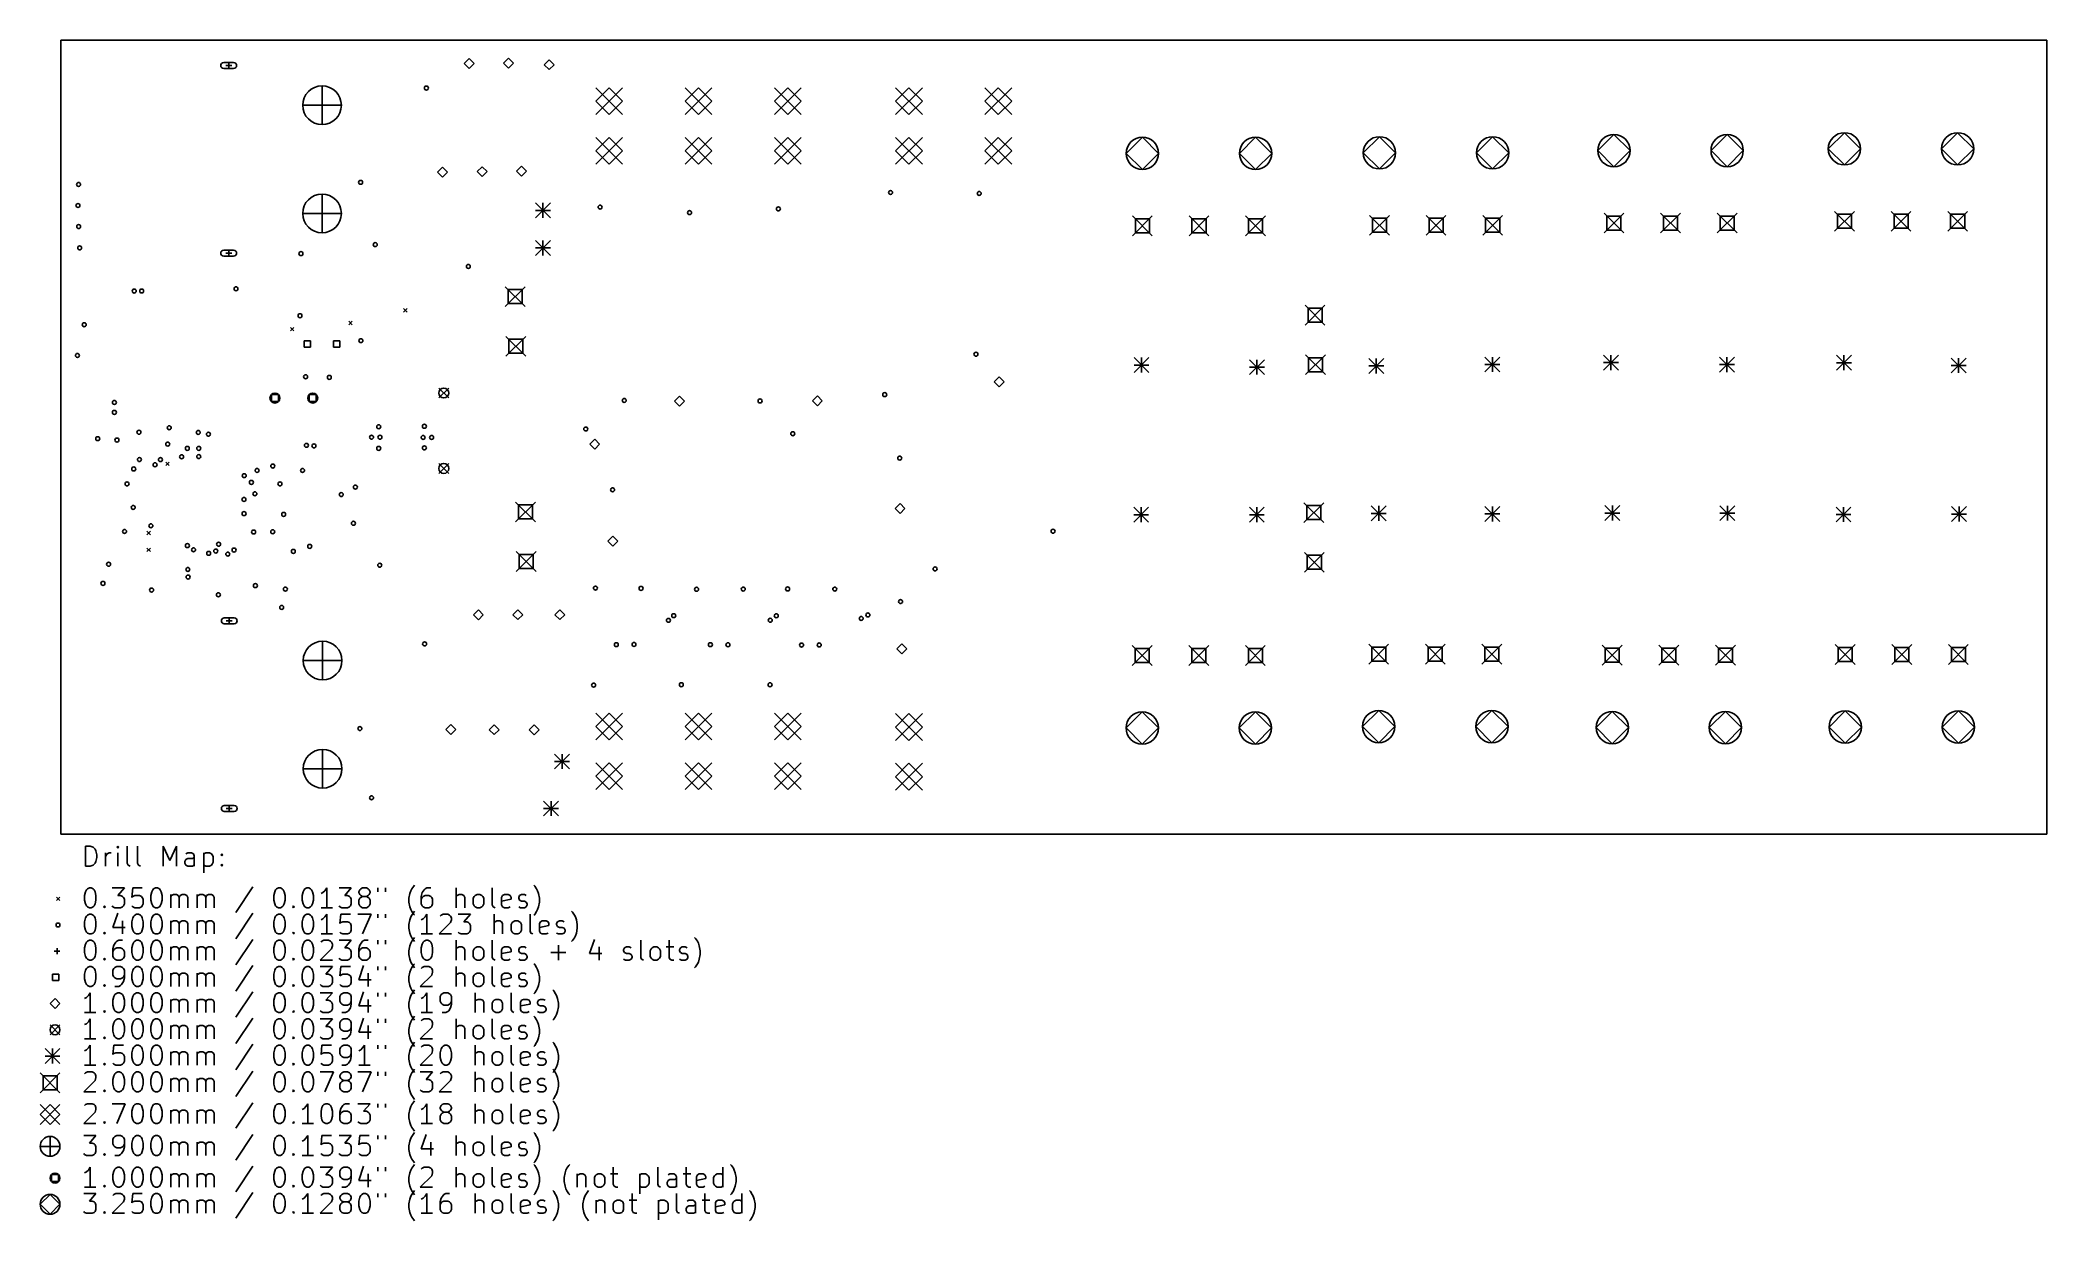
# Model space of a CAD drawing. Extents: x 148 to 350, y -219 to -100.
import ezdxf

# ---------------------------------------------------------------- set-up
doc = ezdxf.new("R2010")
doc.units = 0
doc.layers.add('BLACK', color=7, linetype='CONTINUOUS')

msp = doc.modelspace()

# ---------------------------------------------------------------- linework, layer by layer
at = {"layer": 'BLACK', "linetype": 'CONTINUOUS'}
for p, q in [((150, -100), (350, -100)), ((150, -180), (150, -100)), ((350, -100), (350, -180)), ((167.39, -102.26), (166.39, -102.26)), ((167.39, -102.86), (166.39, -102.86)), ((166.59, -102.56), (167.19, -102.56)), ((166.89, -102.26), (166.89, -102.86)), ((191.115, -101.851), (190.615, -102.351)), ((190.615, -102.351), (191.115, -102.851)), ((191.615, -102.351), (191.115, -101.851)), ((191.115, -102.851), (191.615, -102.351)), ((195.072, -101.809), (194.572, -102.309)), ((194.572, -102.309), (195.072, -102.809)), ((195.572, -102.309), (195.072, -101.809)), ((195.072, -102.809), (195.572, -102.309)), ((199.175, -101.975), (198.675, -102.475)), ((198.675, -102.475), (199.175, -102.975)), ((199.675, -102.475), (199.175, -101.975)), ((199.175, -102.975), (199.675, -102.475)), ((176.29, -104.61), (176.29, -108.51)), ((203.85, -104.8), (206.55, -107.5)), ((206.55, -104.8), (203.85, -107.5)), ((205.2, -104.8), (203.85, -106.15)), ((206.55, -106.15), (205.2, -104.8)), ((212.85, -104.8), (215.55, -107.5)), ((215.55, -104.8), (212.85, -107.5)), ((214.2, -104.8), (212.85, -106.15)), ((215.55, -106.15), (214.2, -104.8)), ((221.85, -104.8), (224.55, -107.5)), ((224.55, -104.8), (221.85, -107.5)), ((223.2, -104.8), (221.85, -106.15)), ((224.55, -106.15), (223.2, -104.8)), ((234.05, -104.8), (236.75, -107.5)), ((236.75, -104.8), (234.05, -107.5)), ((235.4, -104.8), (234.05, -106.15)), ((236.75, -106.15), (235.4, -104.8)), ((243.05, -104.8), (245.75, -107.5)), ((245.75, -104.8), (243.05, -107.5)), ((244.4, -104.8), (243.05, -106.15)), ((245.75, -106.15), (244.4, -104.8)), ((174.34, -106.56), (178.24, -106.56)), ((203.85, -106.15), (205.2, -107.5)), ((205.2, -107.5), (206.55, -106.15)), ((212.85, -106.15), (214.2, -107.5)), ((214.2, -107.5), (215.55, -106.15)), ((221.85, -106.15), (223.2, -107.5)), ((223.2, -107.5), (224.55, -106.15)), ((234.05, -106.15), (235.4, -107.5)), ((235.4, -107.5), (236.75, -106.15)), ((243.05, -106.15), (244.4, -107.5)), ((244.4, -107.5), (245.75, -106.15)), ((203.85, -109.8), (206.55, -112.5)), ((206.55, -109.8), (203.85, -112.5)), ((205.2, -109.8), (203.85, -111.15)), ((203.85, -111.15), (205.2, -112.5)), ((206.55, -111.15), (205.2, -109.8)), ((205.2, -112.5), (206.55, -111.15)), ((212.85, -109.8), (215.55, -112.5)), ((215.55, -109.8), (212.85, -112.5)), ((214.2, -109.8), (212.85, -111.15)), ((212.85, -111.15), (214.2, -112.5)), ((215.55, -111.15), (214.2, -109.8)), ((214.2, -112.5), (215.55, -111.15)), ((221.85, -109.8), (224.55, -112.5)), ((224.55, -109.8), (221.85, -112.5)), ((223.2, -109.8), (221.85, -111.15)), ((221.85, -111.15), (223.2, -112.5)), ((224.55, -111.15), (223.2, -109.8)), ((223.2, -112.5), (224.55, -111.15)), ((234.05, -109.8), (236.75, -112.5)), ((236.75, -109.8), (234.05, -112.5)), ((235.4, -109.8), (234.05, -111.15)), ((234.05, -111.15), (235.4, -112.5)), ((236.75, -111.15), (235.4, -109.8)), ((235.4, -112.5), (236.75, -111.15)), ((243.05, -109.8), (245.75, -112.5)), ((245.75, -109.8), (243.05, -112.5)), ((244.4, -109.8), (243.05, -111.15)), ((243.05, -111.15), (244.4, -112.5)), ((245.75, -111.15), (244.4, -109.8)), ((244.4, -112.5), (245.75, -111.15)), ((258.91, -109.78), (257.285, -111.405)), ((260.535, -111.405), (258.91, -109.78)), ((270.31, -109.78), (268.685, -111.405)), ((271.935, -111.405), (270.31, -109.78)), ((282.785, -109.73), (281.16, -111.355)), ((284.41, -111.355), (282.785, -109.73)), ((294.185, -109.73), (292.56, -111.355)), ((295.81, -111.355), (294.185, -109.73)), ((306.4, -109.505), (304.775, -111.13)), ((304.775, -111.13), (306.4, -112.755)), ((308.025, -111.13), (306.4, -109.505)), ((306.4, -112.755), (308.025, -111.13)), ((317.8, -109.505), (316.175, -111.13)), ((316.175, -111.13), (317.8, -112.755)), ((319.425, -111.13), (317.8, -109.505)), ((317.8, -112.755), (319.425, -111.13)), ((329.616, -109.325), (327.991, -110.95)), ((327.991, -110.95), (329.616, -112.575)), ((331.241, -110.95), (329.616, -109.325)), ((329.616, -112.575), (331.241, -110.95)), ((341.016, -109.325), (339.391, -110.95)), ((339.391, -110.95), (341.016, -112.575)), ((342.641, -110.95), (341.016, -109.325)), ((341.016, -112.575), (342.641, -110.95)), ((188.425, -112.8), (187.925, -113.3)), ((188.925, -113.3), (188.425, -112.8)), ((192.41, -112.749), (191.91, -113.249)), ((192.91, -113.249), (192.41, -112.749)), ((196.388, -112.702), (195.888, -113.202)), ((196.888, -113.202), (196.388, -112.702)), ((257.285, -111.405), (258.91, -113.03)), ((258.91, -113.03), (260.535, -111.405)), ((268.685, -111.405), (270.31, -113.03)), ((270.31, -113.03), (271.935, -111.405)), ((281.16, -111.355), (282.785, -112.98)), ((282.785, -112.98), (284.41, -111.355)), ((292.56, -111.355), (294.185, -112.98)), ((294.185, -112.98), (295.81, -111.355)), ((187.925, -113.3), (188.425, -113.8)), ((188.425, -113.8), (188.925, -113.3)), ((191.91, -113.249), (192.41, -113.749)), ((192.41, -113.749), (192.91, -113.249)), ((195.888, -113.202), (196.388, -113.702)), ((196.388, -113.702), (196.888, -113.202)), ((176.29, -115.51), (176.29, -119.41)), ((197.786, -116.404), (199.286, -117.904)), ((199.286, -116.404), (197.786, -117.904)), ((197.786, -117.154), (199.286, -117.154)), ((198.536, -116.404), (198.536, -117.904)), ((174.34, -117.46), (178.24, -117.46)), ((257.91, -117.705), (259.91, -119.705)), ((259.91, -117.705), (257.91, -119.705)), ((259.617, -117.998), (258.203, -117.998)), ((258.203, -117.998), (258.203, -119.412)), ((259.617, -119.412), (259.617, -117.998)), ((263.61, -117.705), (265.61, -119.705)), ((265.61, -117.705), (263.61, -119.705)), ((265.317, -117.998), (263.903, -117.998)), ((263.903, -117.998), (263.903, -119.412)), ((265.317, -119.412), (265.317, -117.998)), ((269.31, -117.705), (271.31, -119.705)), ((271.31, -117.705), (269.31, -119.705)), ((271.017, -117.998), (269.603, -117.998)), ((269.603, -117.998), (269.603, -119.412)), ((271.017, -119.412), (271.017, -117.998)), ((281.785, -117.655), (283.785, -119.655)), ((283.785, -117.655), (281.785, -119.655)), ((283.492, -117.948), (282.078, -117.948)), ((282.078, -117.948), (282.078, -119.362)), ((283.492, -119.362), (283.492, -117.948)), ((287.485, -117.655), (289.485, -119.655)), ((289.485, -117.655), (287.485, -119.655)), ((289.192, -117.948), (287.778, -117.948)), ((287.778, -117.948), (287.778, -119.362)), ((289.192, -119.362), (289.192, -117.948)), ((293.185, -117.655), (295.185, -119.655)), ((295.185, -117.655), (293.185, -119.655)), ((294.892, -117.948), (293.478, -117.948)), ((293.478, -117.948), (293.478, -119.362)), ((294.892, -119.362), (294.892, -117.948)), ((305.4, -117.43), (307.4, -119.43)), ((307.4, -117.43), (305.4, -119.43)), ((307.107, -117.723), (305.693, -117.723)), ((305.693, -117.723), (305.693, -119.137)), ((305.693, -119.137), (307.107, -119.137)), ((307.107, -119.137), (307.107, -117.723)), ((311.1, -117.43), (313.1, -119.43)), ((313.1, -117.43), (311.1, -119.43)), ((312.807, -117.723), (311.393, -117.723)), ((311.393, -117.723), (311.393, -119.137)), ((311.393, -119.137), (312.807, -119.137)), ((312.807, -119.137), (312.807, -117.723)), ((316.8, -117.43), (318.8, -119.43)), ((318.8, -117.43), (316.8, -119.43)), ((318.507, -117.723), (317.093, -117.723)), ((317.093, -117.723), (317.093, -119.137)), ((317.093, -119.137), (318.507, -119.137)), ((318.507, -119.137), (318.507, -117.723)), ((328.616, -117.25), (330.616, -119.25)), ((330.616, -117.25), (328.616, -119.25)), ((330.323, -117.543), (328.909, -117.543)), ((328.909, -117.543), (328.909, -118.957)), ((328.909, -118.957), (330.323, -118.957)), ((330.323, -118.957), (330.323, -117.543)), ((334.316, -117.25), (336.316, -119.25)), ((336.316, -117.25), (334.316, -119.25)), ((336.023, -117.543), (334.609, -117.543)), ((334.609, -117.543), (334.609, -118.957)), ((334.609, -118.957), (336.023, -118.957)), ((336.023, -118.957), (336.023, -117.543)), ((340.016, -117.25), (342.016, -119.25)), ((342.016, -117.25), (340.016, -119.25)), ((341.723, -117.543), (340.309, -117.543)), ((340.309, -117.543), (340.309, -118.957)), ((340.309, -118.957), (341.723, -118.957)), ((341.723, -118.957), (341.723, -117.543)), ((167.39, -121.16), (166.39, -121.16)), ((166.89, -121.16), (166.89, -121.76)), ((197.786, -120.189), (199.286, -121.689)), ((199.286, -120.189), (197.786, -121.689)), ((197.786, -120.939), (199.286, -120.939)), ((198.536, -120.189), (198.536, -121.689)), ((258.203, -119.412), (259.617, -119.412)), ((263.903, -119.412), (265.317, -119.412)), ((269.603, -119.412), (271.017, -119.412)), ((282.078, -119.362), (283.492, -119.362)), ((287.778, -119.362), (289.192, -119.362)), ((293.478, -119.362), (294.892, -119.362)), ((167.39, -121.76), (166.39, -121.76)), ((166.59, -121.46), (167.19, -121.46)), ((194.75, -124.84), (196.75, -126.84)), ((196.75, -124.84), (194.75, -126.84)), ((196.457, -125.133), (195.043, -125.133)), ((195.043, -125.133), (195.043, -126.547)), ((196.457, -126.547), (196.457, -125.133)), ((184.5, -127.05), (184.85, -127.4)), ((184.85, -127.05), (184.5, -127.4)), ((195.043, -126.547), (196.457, -126.547)), ((275.3, -126.7), (277.3, -128.7)), ((277.3, -126.7), (275.3, -128.7)), ((277.007, -126.993), (275.593, -126.993)), ((275.593, -126.993), (275.593, -128.407)), ((277.007, -128.407), (277.007, -126.993)), ((173.1, -128.95), (173.45, -129.299)), ((173.45, -128.95), (173.1, -129.299)), ((178.975, -128.325), (179.325, -128.675)), ((179.325, -128.325), (178.975, -128.675)), ((275.593, -128.407), (277.007, -128.407)), ((175.118, -130.282), (174.482, -130.282)), ((174.482, -130.282), (174.482, -130.918)), ((174.482, -130.918), (175.118, -130.918)), ((175.118, -130.918), (175.118, -130.282)), ((178.093, -130.282), (177.457, -130.282)), ((177.457, -130.282), (177.457, -130.918)), ((177.457, -130.918), (178.093, -130.918)), ((178.093, -130.918), (178.093, -130.282)), ((194.8, -129.84), (196.8, -131.84)), ((196.8, -129.84), (194.8, -131.84)), ((196.507, -130.133), (195.093, -130.133)), ((195.093, -130.133), (195.093, -131.547)), ((196.507, -131.547), (196.507, -130.133)), ((195.093, -131.547), (196.507, -131.547)), ((258.07, -131.98), (259.57, -133.48)), ((259.57, -131.98), (258.07, -133.48)), ((258.07, -132.73), (259.57, -132.73)), ((258.82, -131.98), (258.82, -133.48)), ((269.7, -132.2), (271.2, -133.7)), ((271.2, -132.2), (269.7, -133.7)), ((269.7, -132.95), (271.2, -132.95)), ((270.45, -132.2), (270.45, -133.7)), ((275.35, -131.7), (277.35, -133.7)), ((277.35, -131.7), (275.35, -133.7)), ((277.057, -131.993), (275.643, -131.993)), ((275.643, -131.993), (275.643, -133.407)), ((277.057, -133.407), (277.057, -131.993)), ((281.72, -132.07), (283.22, -133.57)), ((283.22, -132.07), (281.72, -133.57)), ((281.72, -132.82), (283.22, -132.82)), ((282.47, -132.07), (282.47, -133.57)), ((293.41, -131.93), (294.91, -133.43)), ((294.91, -131.93), (293.41, -133.43)), ((293.41, -132.68), (294.91, -132.68)), ((294.16, -131.93), (294.16, -133.43)), ((305.35, -131.74), (306.85, -133.24)), ((306.85, -131.74), (305.35, -133.24)), ((305.35, -132.49), (306.85, -132.49)), ((306.1, -131.74), (306.1, -133.24)), ((317.03, -131.94), (318.53, -133.44)), ((318.53, -131.94), (317.03, -133.44)), ((317.03, -132.69), (318.53, -132.69)), ((317.78, -131.94), (317.78, -133.44)), ((328.81, -131.75), (330.31, -133.25)), ((330.31, -131.75), (328.81, -133.25)), ((328.81, -132.5), (330.31, -132.5)), ((329.56, -131.75), (329.56, -133.25)), ((340.36, -132.03), (341.86, -133.53)), ((341.86, -132.03), (340.36, -133.53)), ((340.36, -132.78), (341.86, -132.78)), ((341.11, -132.03), (341.11, -133.53)), ((188.05, -135.05), (189.05, -136.05)), ((189.05, -135.05), (188.05, -136.05)), ((244.48, -133.92), (243.98, -134.42)), ((243.98, -134.42), (244.48, -134.92)), ((244.98, -134.42), (244.48, -133.92)), ((244.48, -134.92), (244.98, -134.42)), ((275.643, -133.407), (277.057, -133.407)), ((171.899, -135.706), (171.191, -135.706)), ((171.191, -135.706), (171.191, -136.414)), ((171.191, -136.414), (171.899, -136.414)), ((171.899, -136.414), (171.899, -135.706)), ((175.709, -135.706), (175.001, -135.706)), ((175.001, -135.706), (175.001, -136.414)), ((175.001, -136.414), (175.709, -136.414)), ((175.709, -136.414), (175.709, -135.706)), ((212.3, -135.875), (211.8, -136.375)), ((211.8, -136.375), (212.3, -136.875)), ((212.8, -136.375), (212.3, -135.875)), ((212.3, -136.875), (212.8, -136.375)), ((226.175, -135.85), (225.675, -136.35)), ((225.675, -136.35), (226.175, -136.85)), ((226.675, -136.35), (226.175, -135.85)), ((226.175, -136.85), (226.675, -136.35)), ((203.75, -140.2), (203.25, -140.7)), ((203.25, -140.7), (203.75, -141.2)), ((204.25, -140.7), (203.75, -140.2)), ((203.75, -141.2), (204.25, -140.7)), ((160.55, -142.5), (160.9, -142.85)), ((160.9, -142.5), (160.55, -142.85)), ((188.05, -142.65), (189.05, -143.65)), ((189.05, -142.65), (188.05, -143.65)), ((195.79, -146.53), (197.79, -148.53)), ((197.79, -146.53), (195.79, -148.53)), ((197.497, -146.823), (196.083, -146.823)), ((196.083, -146.823), (196.083, -148.237)), ((197.497, -148.237), (197.497, -146.823)), ((234.5, -146.69), (234, -147.19)), ((234, -147.19), (234.5, -147.69)), ((235, -147.19), (234.5, -146.69)), ((234.5, -147.69), (235, -147.19)), ((258.04, -147.06), (259.54, -148.56)), ((259.54, -147.06), (258.04, -148.56)), ((258.79, -147.06), (258.79, -148.56)), ((269.68, -147.06), (271.18, -148.56)), ((271.18, -147.06), (269.68, -148.56)), ((270.43, -147.06), (270.43, -148.56)), ((275.175, -146.6), (277.175, -148.6)), ((277.175, -146.6), (275.175, -148.6)), ((276.882, -146.893), (275.468, -146.893)), ((275.468, -146.893), (275.468, -148.307)), ((276.882, -148.307), (276.882, -146.893)), ((281.96, -146.93), (283.46, -148.43)), ((283.46, -146.93), (281.96, -148.43)), ((282.71, -146.93), (282.71, -148.43)), ((293.41, -146.98), (294.91, -148.48)), ((294.91, -146.98), (293.41, -148.48)), ((294.16, -146.98), (294.16, -148.48)), ((305.49, -146.89), (306.99, -148.39)), ((306.99, -146.89), (305.49, -148.39)), ((306.24, -146.89), (306.24, -148.39)), ((317.07, -146.9), (318.57, -148.4)), ((318.57, -146.9), (317.07, -148.4)), ((317.82, -146.9), (317.82, -148.4)), ((328.77, -147.04), (330.27, -148.54)), ((330.27, -147.04), (328.77, -148.54)), ((329.52, -147.04), (329.52, -148.54)), ((340.41, -146.99), (341.91, -148.49)), ((341.91, -146.99), (340.41, -148.49)), ((341.16, -146.99), (341.16, -148.49)), ((158.65, -149.475), (159, -149.826)), ((159, -149.475), (158.65, -149.826)), ((196.083, -148.237), (197.497, -148.237)), ((258.04, -147.81), (259.54, -147.81)), ((269.68, -147.81), (271.18, -147.81)), ((275.468, -148.307), (276.882, -148.307)), ((281.96, -147.68), (283.46, -147.68)), ((293.41, -147.73), (294.91, -147.73)), ((305.49, -147.64), (306.99, -147.64)), ((317.07, -147.65), (318.57, -147.65)), ((328.77, -147.79), (330.27, -147.79)), ((340.41, -147.74), (341.91, -147.74)), ((158.654, -151.166), (159.004, -151.516)), ((159.004, -151.166), (158.654, -151.516)), ((195.84, -151.53), (197.84, -153.53)), ((197.84, -151.53), (195.84, -153.53)), ((205.575, -149.975), (205.075, -150.475)), ((205.075, -150.475), (205.575, -150.975)), ((206.075, -150.475), (205.575, -149.975)), ((205.575, -150.975), (206.075, -150.475)), ((197.547, -151.823), (196.133, -151.823)), ((196.133, -151.823), (196.133, -153.237)), ((196.133, -153.237), (197.547, -153.237)), ((197.547, -153.237), (197.547, -151.823)), ((275.225, -151.6), (277.225, -153.6)), ((277.225, -151.6), (275.225, -153.6)), ((276.932, -151.893), (275.518, -151.893)), ((275.518, -151.893), (275.518, -153.307)), ((275.518, -153.307), (276.932, -153.307)), ((276.932, -153.307), (276.932, -151.893)), ((192.034, -157.395), (191.534, -157.895)), ((192.534, -157.895), (192.034, -157.395)), ((196.021, -157.379), (195.521, -157.879)), ((196.521, -157.879), (196.021, -157.379)), ((200.232, -157.382), (199.732, -157.882)), ((200.732, -157.882), (200.232, -157.382)), ((167.45, -158.2), (166.45, -158.2)), ((167.45, -158.8), (166.45, -158.8)), ((166.65, -158.5), (167.25, -158.5)), ((166.95, -158.2), (166.95, -158.8)), ((191.534, -157.895), (192.034, -158.395)), ((192.034, -158.395), (192.534, -157.895)), ((195.521, -157.879), (196.021, -158.379)), ((196.021, -158.379), (196.521, -157.879)), ((199.732, -157.882), (200.232, -158.382)), ((200.232, -158.382), (200.732, -157.882)), ((176.35, -160.55), (176.35, -164.45)), ((234.67, -160.82), (234.17, -161.32)), ((234.17, -161.32), (234.67, -161.82)), ((235.17, -161.32), (234.67, -160.82)), ((234.67, -161.82), (235.17, -161.32)), ((257.89, -160.995), (259.89, -162.995)), ((259.89, -160.995), (257.89, -162.995)), ((259.597, -161.288), (258.183, -161.288)), ((258.183, -161.288), (258.183, -162.702)), ((259.597, -162.702), (259.597, -161.288)), ((263.59, -160.995), (265.59, -162.995)), ((265.59, -160.995), (263.59, -162.995)), ((265.297, -161.288), (263.883, -161.288)), ((263.883, -161.288), (263.883, -162.702)), ((265.297, -162.702), (265.297, -161.288)), ((269.29, -160.995), (271.29, -162.995)), ((271.29, -160.995), (269.29, -162.995)), ((270.997, -161.288), (269.583, -161.288)), ((269.583, -161.288), (269.583, -162.702)), ((270.997, -162.702), (270.997, -161.288)), ((281.709, -160.85), (283.709, -162.85)), ((283.709, -160.85), (281.709, -162.85)), ((283.416, -161.143), (282.002, -161.143)), ((282.002, -161.143), (282.002, -162.557)), ((283.416, -162.557), (283.416, -161.143)), ((287.409, -160.85), (289.409, -162.85)), ((289.409, -160.85), (287.409, -162.85)), ((289.116, -161.143), (287.702, -161.143)), ((287.702, -161.143), (287.702, -162.557)), ((289.116, -162.557), (289.116, -161.143)), ((293.109, -160.85), (295.109, -162.85)), ((295.109, -160.85), (293.109, -162.85)), ((294.816, -161.143), (293.402, -161.143)), ((293.402, -161.143), (293.402, -162.557)), ((294.816, -162.557), (294.816, -161.143)), ((305.23, -160.95), (307.23, -162.95)), ((307.23, -160.95), (305.23, -162.95)), ((306.937, -161.243), (305.523, -161.243)), ((305.523, -161.243), (305.523, -162.657)), ((306.937, -162.657), (306.937, -161.243)), ((310.93, -160.95), (312.93, -162.95)), ((312.93, -160.95), (310.93, -162.95)), ((312.637, -161.243), (311.223, -161.243)), ((311.223, -161.243), (311.223, -162.657)), ((312.637, -162.657), (312.637, -161.243)), ((316.63, -160.95), (318.63, -162.95)), ((318.63, -160.95), (316.63, -162.95)), ((318.337, -161.243), (316.923, -161.243)), ((316.923, -161.243), (316.923, -162.657)), ((318.337, -162.657), (318.337, -161.243)), ((328.69, -160.895), (330.69, -162.895)), ((330.69, -160.895), (328.69, -162.895)), ((330.397, -161.188), (328.983, -161.188)), ((328.983, -161.188), (328.983, -162.602)), ((330.397, -162.602), (330.397, -161.188)), ((334.39, -160.895), (336.39, -162.895)), ((336.39, -160.895), (334.39, -162.895)), ((336.097, -161.188), (334.683, -161.188)), ((334.683, -161.188), (334.683, -162.602)), ((336.097, -162.602), (336.097, -161.188)), ((340.09, -160.895), (342.09, -162.895)), ((342.09, -160.895), (340.09, -162.895)), ((341.797, -161.188), (340.383, -161.188)), ((340.383, -161.188), (340.383, -162.602)), ((341.797, -162.602), (341.797, -161.188)), ((174.4, -162.5), (178.3, -162.5)), ((258.183, -162.702), (259.597, -162.702)), ((263.883, -162.702), (265.297, -162.702)), ((269.583, -162.702), (270.997, -162.702)), ((282.002, -162.557), (283.416, -162.557)), ((287.702, -162.557), (289.116, -162.557)), ((293.402, -162.557), (294.816, -162.557)), ((305.523, -162.657), (306.937, -162.657)), ((311.223, -162.657), (312.637, -162.657)), ((316.923, -162.657), (318.337, -162.657)), ((328.983, -162.602), (330.397, -162.602)), ((334.683, -162.602), (336.097, -162.602)), ((340.383, -162.602), (341.797, -162.602)), ((258.89, -167.67), (257.265, -169.295)), ((260.515, -169.295), (258.89, -167.67)), ((270.29, -167.67), (268.665, -169.295)), ((271.915, -169.295), (270.29, -167.67)), ((282.709, -167.525), (281.084, -169.15)), ((284.334, -169.15), (282.709, -167.525)), ((294.109, -167.525), (292.484, -169.15)), ((295.734, -169.15), (294.109, -167.525)), ((306.23, -167.625), (304.605, -169.25)), ((307.855, -169.25), (306.23, -167.625)), ((317.63, -167.625), (316.005, -169.25)), ((319.255, -169.25), (317.63, -167.625)), ((329.69, -167.57), (328.065, -169.195)), ((331.315, -169.195), (329.69, -167.57)), ((341.09, -167.57), (339.465, -169.195)), ((342.715, -169.195), (341.09, -167.57)), ((189.272, -168.947), (188.772, -169.447)), ((188.772, -169.447), (189.272, -169.947)), ((189.772, -169.447), (189.272, -168.947)), ((189.272, -169.947), (189.772, -169.447)), ((193.635, -168.965), (193.135, -169.465)), ((193.135, -169.465), (193.635, -169.965)), ((194.135, -169.465), (193.635, -168.965)), ((193.635, -169.965), (194.135, -169.465)), ((197.65, -168.975), (197.15, -169.475)), ((197.15, -169.475), (197.65, -169.975)), ((198.15, -169.475), (197.65, -168.975)), ((197.65, -169.975), (198.15, -169.475)), ((203.85, -167.8), (206.55, -170.5)), ((206.55, -167.8), (203.85, -170.5)), ((205.2, -167.8), (203.85, -169.15)), ((203.85, -169.15), (205.2, -170.5)), ((206.55, -169.15), (205.2, -167.8)), ((205.2, -170.5), (206.55, -169.15)), ((212.85, -167.8), (215.55, -170.5)), ((215.55, -167.8), (212.85, -170.5)), ((214.2, -167.8), (212.85, -169.15)), ((212.85, -169.15), (214.2, -170.5)), ((215.55, -169.15), (214.2, -167.8)), ((214.2, -170.5), (215.55, -169.15)), ((221.85, -167.8), (224.55, -170.5)), ((224.55, -167.8), (221.85, -170.5)), ((223.2, -167.8), (221.85, -169.15)), ((221.85, -169.15), (223.2, -170.5)), ((224.55, -169.15), (223.2, -167.8)), ((223.2, -170.5), (224.55, -169.15)), ((234.05, -167.85), (236.75, -170.55)), ((236.75, -167.85), (234.05, -170.55)), ((235.4, -167.85), (234.05, -169.2)), ((234.05, -169.2), (235.4, -170.55)), ((236.75, -169.2), (235.4, -167.85)), ((235.4, -170.55), (236.75, -169.2)), ((257.265, -169.295), (258.89, -170.92)), ((258.89, -170.92), (260.515, -169.295)), ((268.665, -169.295), (270.29, -170.92)), ((270.29, -170.92), (271.915, -169.295)), ((281.084, -169.15), (282.709, -170.775)), ((282.709, -170.775), (284.334, -169.15)), ((292.484, -169.15), (294.109, -170.775)), ((294.109, -170.775), (295.734, -169.15)), ((304.605, -169.25), (306.23, -170.875)), ((306.23, -170.875), (307.855, -169.25)), ((316.005, -169.25), (317.63, -170.875)), ((317.63, -170.875), (319.255, -169.25)), ((328.065, -169.195), (329.69, -170.82)), ((329.69, -170.82), (331.315, -169.195)), ((339.465, -169.195), (341.09, -170.82)), ((341.09, -170.82), (342.715, -169.195)), ((176.35, -171.45), (176.35, -175.35)), ((174.4, -173.4), (178.3, -173.4)), ((199.71, -171.922), (201.21, -173.422)), ((201.21, -171.922), (199.71, -173.422)), ((199.71, -172.672), (201.21, -172.672)), ((200.46, -171.922), (200.46, -173.422)), ((203.85, -172.8), (206.55, -175.5)), ((206.55, -172.8), (203.85, -175.5)), ((205.2, -172.8), (203.85, -174.15)), ((206.55, -174.15), (205.2, -172.8)), ((212.85, -172.8), (215.55, -175.5)), ((215.55, -172.8), (212.85, -175.5)), ((214.2, -172.8), (212.85, -174.15)), ((215.55, -174.15), (214.2, -172.8)), ((221.85, -172.8), (224.55, -175.5)), ((224.55, -172.8), (221.85, -175.5)), ((223.2, -172.8), (221.85, -174.15)), ((224.55, -174.15), (223.2, -172.8)), ((234.05, -172.85), (236.75, -175.55)), ((236.75, -172.85), (234.05, -175.55)), ((235.4, -172.85), (234.05, -174.2)), ((236.75, -174.2), (235.4, -172.85)), ((203.85, -174.15), (205.2, -175.5)), ((205.2, -175.5), (206.55, -174.15)), ((212.85, -174.15), (214.2, -175.5)), ((214.2, -175.5), (215.55, -174.15)), ((221.85, -174.15), (223.2, -175.5)), ((223.2, -175.5), (224.55, -174.15)), ((234.05, -174.2), (235.4, -175.55)), ((235.4, -175.55), (236.75, -174.2)), ((167.45, -177.1), (166.45, -177.1)), ((167.45, -177.7), (166.45, -177.7)), ((166.65, -177.4), (167.25, -177.4)), ((166.95, -177.1), (166.95, -177.7)), ((198.6, -176.65), (200.1, -178.15)), ((200.1, -176.65), (198.6, -178.15)), ((198.6, -177.4), (200.1, -177.4)), ((199.35, -176.65), (199.35, -178.15)), ((350, -180), (150, -180)), ((152.476, -183.205), (152.476, -181.205)), ((152.476, -181.205), (152.952, -181.205)), ((152.952, -181.205), (153.238, -181.3)), ((153.238, -181.3), (153.429, -181.49)), ((153.429, -181.49), (153.524, -181.681)), ((153.524, -181.681), (153.619, -182.062)), ((154.476, -183.205), (154.476, -181.871)), ((154.667, -181.967), (154.857, -181.871)), ((154.857, -181.871), (155.048, -181.871)), ((155.714, -181.205), (155.619, -181.3)), ((155.619, -181.3), (155.714, -181.395)), ((155.81, -181.3), (155.714, -181.205)), ((155.714, -181.205), (155.714, -181.395)), ((155.714, -181.395), (155.81, -181.3)), ((155.714, -183.205), (155.714, -181.871)), ((156.667, -182.919), (156.667, -181.205)), ((157.714, -182.919), (157.714, -181.205)), ((160.286, -183.205), (160.286, -181.205)), ((160.286, -181.205), (160.952, -182.633)), ((160.952, -182.633), (161.619, -181.205)), ((161.619, -181.205), (161.619, -183.205)), ((162.762, -181.871), (162.571, -181.967)), ((163.143, -181.871), (162.762, -181.871)), ((163.333, -181.967), (163.143, -181.871)), ((164.381, -181.871), (164.381, -183.871)), ((164.381, -181.967), (164.571, -181.871)), ((164.571, -181.871), (164.952, -181.871)), ((164.952, -181.871), (165.143, -181.967)), ((152.952, -183.205), (152.476, -183.205)), ((153.238, -183.11), (152.952, -183.205)), ((153.429, -182.919), (153.238, -183.11)), ((153.524, -182.729), (153.429, -182.919)), ((153.619, -182.348), (153.524, -182.729)), ((153.619, -182.062), (153.619, -182.348)), ((154.476, -182.252), (154.571, -182.062)), ((154.571, -182.062), (154.667, -181.967)), ((156.762, -183.11), (156.667, -182.919)), ((156.952, -183.205), (156.762, -183.11)), ((157.81, -183.11), (157.714, -182.919)), ((158, -183.205), (157.81, -183.11)), ((162.476, -182.729), (162.571, -182.538)), ((162.476, -182.919), (162.476, -182.729)), ((162.571, -183.11), (162.476, -182.919)), ((162.571, -182.538), (162.762, -182.443)), ((162.762, -183.205), (162.571, -183.11)), ((162.762, -182.443), (163.238, -182.443)), ((163.238, -183.205), (162.762, -183.205)), ((163.238, -182.443), (163.429, -182.348)), ((163.429, -183.11), (163.238, -183.205)), ((163.429, -182.157), (163.333, -181.967)), ((163.429, -183.205), (163.429, -182.157)), ((164.571, -183.205), (164.381, -183.11)), ((164.952, -183.205), (164.571, -183.205)), ((165.143, -183.11), (164.952, -183.205)), ((165.143, -181.967), (165.238, -182.062)), ((165.238, -183.014), (165.143, -183.11)), ((165.238, -182.062), (165.333, -182.252)), ((165.333, -182.824), (165.238, -183.014)), ((165.333, -182.252), (165.333, -182.824)), ((166.095, -182.062), (166.19, -181.967)), ((166.19, -182.157), (166.095, -182.062)), ((166.095, -183.11), (166.19, -183.014)), ((166.19, -183.205), (166.095, -183.11)), ((166.19, -181.967), (166.286, -182.062)), ((166.19, -181.967), (166.19, -182.157)), ((166.286, -182.062), (166.19, -182.157)), ((166.19, -183.014), (166.286, -183.11)), ((166.19, -183.014), (166.19, -183.205)), ((166.286, -183.11), (166.19, -183.205)), ((152.381, -186.167), (152.476, -185.786)), ((152.476, -185.786), (152.571, -185.595)), ((152.571, -185.595), (152.667, -185.5)), ((152.667, -185.5), (152.857, -185.405)), ((152.857, -185.405), (153.048, -185.405)), ((153.048, -185.405), (153.238, -185.5)), ((153.238, -185.5), (153.333, -185.595)), ((153.333, -185.595), (153.429, -185.786)), ((153.429, -185.786), (153.524, -186.167)), ((155.143, -185.405), (156.381, -185.405)), ((156.381, -185.405), (155.714, -186.167)), ((157.238, -185.405), (157.143, -186.357)), ((158.19, -185.405), (157.238, -185.405)), ((159.048, -186.167), (159.143, -185.786)), ((159.143, -185.786), (159.238, -185.595)), ((159.238, -185.595), (159.333, -185.5)), ((159.333, -185.5), (159.524, -185.405)), ((159.524, -185.405), (159.714, -185.405)), ((159.714, -185.405), (159.905, -185.5)), ((159.905, -185.5), (160, -185.595)), ((160, -185.595), (160.095, -185.786)), ((160.095, -185.786), (160.19, -186.167)), ((169.333, -185.31), (167.619, -187.881)), ((171.429, -186.167), (171.524, -185.786)), ((171.524, -185.786), (171.619, -185.595)), ((171.619, -185.595), (171.714, -185.5)), ((171.714, -185.5), (171.905, -185.405)), ((171.905, -185.405), (172.095, -185.405)), ((172.095, -185.405), (172.286, -185.5)), ((172.286, -185.5), (172.381, -185.595)), ((172.381, -185.595), (172.476, -185.786)), ((172.476, -185.786), (172.571, -186.167)), ((174.286, -186.167), (174.381, -185.786)), ((174.381, -185.786), (174.476, -185.595)), ((174.476, -185.595), (174.571, -185.5)), ((174.571, -185.5), (174.762, -185.405)), ((174.762, -185.405), (174.952, -185.405)), ((174.952, -185.405), (175.143, -185.5)), ((175.143, -185.5), (175.238, -185.595)), ((175.238, -185.595), (175.333, -185.786)), ((175.333, -185.786), (175.429, -186.167)), ((176.381, -185.881), (176.19, -185.976)), ((176.571, -185.69), (176.381, -185.881)), ((176.762, -185.405), (176.571, -185.69)), ((176.762, -187.405), (176.762, -185.405)), ((178, -185.405), (179.238, -185.405)), ((179.238, -185.405), (178.571, -186.167)), ((180, -185.786), (180.095, -185.595)), ((180, -185.881), (180, -185.786)), ((180.095, -186.071), (180, -185.881)), ((180.095, -185.595), (180.19, -185.5)), ((180.19, -185.5), (180.381, -185.405)), ((180.381, -185.405), (180.762, -185.405)), ((180.762, -185.405), (180.952, -185.5)), ((180.952, -185.5), (181.048, -185.595)), ((181.048, -185.595), (181.143, -185.786)), ((181.143, -185.881), (181.048, -186.071)), ((181.143, -185.786), (181.143, -185.881)), ((181.905, -185.405), (181.905, -185.786)), ((182.667, -185.405), (182.667, -185.786)), ((185.143, -185.976), (185.238, -185.69)), ((185.238, -185.69), (185.333, -185.5)), ((185.333, -185.5), (185.524, -185.214)), ((185.524, -185.214), (185.619, -185.119)), ((186.381, -185.881), (186.286, -186.262)), ((186.571, -185.595), (186.381, -185.881)), ((186.667, -185.5), (186.571, -185.595)), ((186.857, -185.405), (186.667, -185.5)), ((187.238, -185.405), (186.857, -185.405)), ((189.81, -187.405), (189.81, -185.405)), ((193.429, -187.119), (193.429, -185.405)), ((197.714, -185.214), (197.619, -185.119)), ((197.905, -185.5), (197.714, -185.214)), ((198, -185.69), (197.905, -185.5)), ((198.095, -185.976), (198, -185.69)), ((149.55, -186.325), (149.9, -186.675)), ((149.9, -186.325), (149.55, -186.675)), ((152.381, -186.643), (152.381, -186.167)), ((152.476, -187.024), (152.381, -186.643)), ((152.571, -187.214), (152.476, -187.024)), ((152.667, -187.31), (152.571, -187.214)), ((152.857, -187.405), (152.667, -187.31)), ((153.048, -187.405), (152.857, -187.405)), ((153.238, -187.31), (153.048, -187.405)), ((153.333, -187.214), (153.238, -187.31)), ((153.429, -187.024), (153.333, -187.214)), ((153.524, -186.643), (153.429, -187.024)), ((153.524, -186.167), (153.524, -186.643)), ((154.286, -187.31), (154.381, -187.214)), ((154.381, -187.405), (154.286, -187.31)), ((154.381, -187.214), (154.476, -187.31)), ((154.381, -187.214), (154.381, -187.405)), ((154.476, -187.31), (154.381, -187.405)), ((155.238, -187.31), (155.143, -187.214)), ((155.429, -187.405), (155.238, -187.31)), ((155.714, -187.95), (155.238, -189.378)), ((156, -187.405), (155.429, -187.405)), ((155.714, -186.167), (156, -186.167)), ((156, -186.167), (156.19, -186.262)), ((156.19, -187.31), (156, -187.405)), ((156.19, -186.262), (156.286, -186.357)), ((156.286, -187.214), (156.19, -187.31)), ((156.286, -186.357), (156.381, -186.548)), ((156.381, -187.024), (156.286, -187.214)), ((156.381, -186.548), (156.381, -187.024)), ((157.143, -186.357), (157.238, -186.262)), ((157.238, -187.31), (157.143, -187.214)), ((157.238, -186.262), (157.429, -186.167)), ((157.429, -187.405), (157.238, -187.31)), ((157.429, -186.167), (157.905, -186.167)), ((157.905, -187.405), (157.429, -187.405)), ((157.905, -186.167), (158.095, -186.262)), ((158.095, -187.31), (157.905, -187.405)), ((158.095, -186.262), (158.19, -186.357)), ((158.19, -187.214), (158.095, -187.31)), ((158.19, -186.357), (158.286, -186.548)), ((158.286, -187.024), (158.19, -187.214)), ((158.286, -186.548), (158.286, -187.024)), ((159.048, -186.643), (159.048, -186.167)), ((159.143, -187.024), (159.048, -186.643)), ((159.238, -187.214), (159.143, -187.024)), ((159.333, -187.31), (159.238, -187.214)), ((159.524, -187.405), (159.333, -187.31)), ((159.714, -187.405), (159.524, -187.405)), ((159.905, -187.31), (159.714, -187.405)), ((160, -187.214), (159.905, -187.31)), ((160.095, -187.024), (160, -187.214)), ((160.19, -186.643), (160.095, -187.024)), ((160.19, -186.167), (160.19, -186.643)), ((161.048, -187.405), (161.048, -186.071)), ((161.048, -186.262), (161.143, -186.167)), ((161.143, -186.167), (161.333, -186.071)), ((161.333, -186.071), (161.619, -186.071)), ((161.619, -186.071), (161.81, -186.167)), ((161.81, -186.167), (161.905, -186.357)), ((161.905, -186.357), (162, -186.167)), ((161.905, -186.357), (161.905, -187.405)), ((162, -186.167), (162.19, -186.071)), ((162.19, -186.071), (162.476, -186.071)), ((162.476, -186.071), (162.667, -186.167)), ((162.667, -186.167), (162.762, -186.357)), ((162.762, -186.357), (162.762, -187.405)), ((163.714, -187.405), (163.714, -186.071)), ((163.714, -186.262), (163.81, -186.167)), ((163.81, -186.167), (164, -186.071)), ((164, -186.071), (164.286, -186.071)), ((164.286, -186.071), (164.476, -186.167)), ((164.476, -186.167), (164.571, -186.357)), ((164.571, -186.357), (164.667, -186.167)), ((164.571, -186.357), (164.571, -187.405)), ((164.667, -186.167), (164.857, -186.071)), ((164.857, -186.071), (165.143, -186.071)), ((165.143, -186.071), (165.333, -186.167)), ((165.333, -186.167), (165.429, -186.357)), ((165.429, -186.357), (165.429, -187.405)), ((169.333, -187.95), (167.619, -190.521)), ((171.429, -186.643), (171.429, -186.167)), ((171.524, -187.024), (171.429, -186.643)), ((171.619, -187.214), (171.524, -187.024)), ((171.714, -187.31), (171.619, -187.214)), ((171.905, -187.405), (171.714, -187.31)), ((172.095, -187.405), (171.905, -187.405)), ((172.286, -187.31), (172.095, -187.405)), ((172.381, -187.214), (172.286, -187.31)), ((172.476, -187.024), (172.381, -187.214)), ((172.571, -186.643), (172.476, -187.024)), ((172.571, -186.167), (172.571, -186.643)), ((173.333, -187.31), (173.429, -187.214)), ((173.429, -187.405), (173.333, -187.31)), ((173.429, -187.214), (173.524, -187.31)), ((173.429, -187.214), (173.429, -187.405)), ((173.524, -187.31), (173.429, -187.405)), ((174.286, -186.643), (174.286, -186.167)), ((174.381, -187.024), (174.286, -186.643)), ((174.476, -187.214), (174.381, -187.024)), ((174.571, -187.31), (174.476, -187.214)), ((174.762, -187.405), (174.571, -187.31)), ((174.952, -187.405), (174.762, -187.405)), ((175.143, -187.31), (174.952, -187.405)), ((175.238, -187.214), (175.143, -187.31)), ((175.333, -187.024), (175.238, -187.214)), ((175.429, -186.643), (175.333, -187.024)), ((175.429, -186.167), (175.429, -186.643)), ((177.333, -187.405), (176.19, -187.405)), ((178.095, -187.31), (178, -187.214)), ((178.286, -187.405), (178.095, -187.31)), ((178.857, -187.405), (178.286, -187.405)), ((178.571, -186.167), (178.857, -186.167)), ((178.857, -186.167), (179.048, -186.262)), ((179.048, -187.31), (178.857, -187.405)), ((179.048, -186.262), (179.143, -186.357)), ((179.143, -187.214), (179.048, -187.31)), ((179.143, -186.357), (179.238, -186.548)), ((179.238, -187.024), (179.143, -187.214)), ((179.238, -186.548), (179.238, -187.024)), ((180.095, -186.452), (180, -186.643)), ((180, -186.643), (180, -187.024)), ((180, -187.024), (180.095, -187.214)), ((180.19, -186.167), (180.095, -186.071)), ((180.19, -186.357), (180.095, -186.452)), ((180.095, -187.214), (180.19, -187.31)), ((180.381, -186.262), (180.19, -186.167)), ((180.381, -186.262), (180.19, -186.357)), ((180.19, -187.31), (180.381, -187.405)), ((180.762, -186.262), (180.381, -186.262)), ((180.381, -187.405), (180.762, -187.405)), ((180.952, -186.167), (180.762, -186.262)), ((180.952, -186.357), (180.762, -186.262)), ((180.762, -187.405), (180.952, -187.31)), ((181.048, -186.071), (180.952, -186.167)), ((181.048, -186.452), (180.952, -186.357)), ((180.952, -187.31), (181.048, -187.214)), ((181.143, -186.643), (181.048, -186.452)), ((181.048, -187.214), (181.143, -187.024)), ((181.143, -187.024), (181.143, -186.643)), ((185.048, -186.452), (185.143, -185.976)), ((185.048, -186.833), (185.048, -186.452)), ((185.143, -187.31), (185.048, -186.833)), ((185.238, -187.595), (185.143, -187.31)), ((185.333, -187.786), (185.238, -187.595)), ((185.524, -188.071), (185.333, -187.786)), ((185.333, -188.14), (185.524, -187.854)), ((185.524, -187.854), (185.619, -187.759)), ((186.286, -186.262), (186.286, -187.024)), ((186.381, -186.357), (186.286, -186.548)), ((186.286, -187.024), (186.381, -187.214)), ((186.476, -186.262), (186.381, -186.357)), ((186.381, -187.214), (186.476, -187.31)), ((186.667, -186.167), (186.476, -186.262)), ((186.476, -187.31), (186.667, -187.405)), ((187.048, -186.167), (186.667, -186.167)), ((186.667, -187.405), (187.048, -187.405)), ((187.238, -186.262), (187.048, -186.167)), ((187.048, -187.405), (187.238, -187.31)), ((187.333, -186.357), (187.238, -186.262)), ((187.238, -187.31), (187.333, -187.214)), ((187.429, -186.548), (187.333, -186.357)), ((187.333, -187.214), (187.429, -187.024)), ((187.429, -187.024), (187.429, -186.548)), ((189.905, -186.167), (189.81, -186.262)), ((190.095, -186.071), (189.905, -186.167)), ((190.381, -186.071), (190.095, -186.071)), ((190.571, -186.167), (190.381, -186.071)), ((190.667, -186.357), (190.571, -186.167)), ((190.667, -187.405), (190.667, -186.357)), ((191.524, -186.452), (191.619, -186.262)), ((191.524, -187.024), (191.524, -186.452)), ((191.619, -187.214), (191.524, -187.024)), ((191.619, -186.262), (191.714, -186.167)), ((191.714, -187.31), (191.619, -187.214)), ((191.714, -186.167), (191.905, -186.071)), ((191.905, -187.405), (191.714, -187.31)), ((191.905, -186.071), (192.19, -186.071)), ((192.19, -187.405), (191.905, -187.405)), ((192.19, -186.071), (192.381, -186.167)), ((192.381, -187.31), (192.19, -187.405)), ((192.381, -186.167), (192.476, -186.262)), ((192.476, -187.214), (192.381, -187.31)), ((192.476, -186.262), (192.571, -186.452)), ((192.571, -187.024), (192.476, -187.214)), ((192.571, -186.452), (192.571, -187.024)), ((193.524, -187.31), (193.429, -187.119)), ((193.714, -187.405), (193.524, -187.31)), ((194.381, -186.357), (194.476, -186.167)), ((194.381, -187.119), (194.381, -186.357)), ((195.333, -186.548), (194.381, -186.738)), ((194.476, -187.31), (194.381, -187.119)), ((194.476, -186.167), (194.667, -186.071)), ((194.667, -187.405), (194.476, -187.31)), ((194.667, -186.071), (195.048, -186.071)), ((195.048, -187.405), (194.667, -187.405)), ((195.048, -186.071), (195.238, -186.167)), ((195.238, -187.31), (195.048, -187.405)), ((195.238, -186.167), (195.333, -186.357)), ((195.333, -186.357), (195.333, -186.548)), ((196.095, -186.357), (196.19, -186.167)), ((196.095, -186.452), (196.095, -186.357)), ((196.19, -186.643), (196.095, -186.452)), ((196.095, -187.31), (196.286, -187.405)), ((196.19, -186.167), (196.381, -186.071)), ((196.381, -186.738), (196.19, -186.643)), ((196.286, -187.405), (196.667, -187.405)), ((196.381, -186.071), (196.667, -186.071)), ((196.667, -186.738), (196.381, -186.738)), ((196.667, -186.071), (196.857, -186.167)), ((196.857, -186.833), (196.667, -186.738)), ((196.667, -187.405), (196.857, -187.31)), ((196.952, -187.024), (196.857, -186.833)), ((196.857, -187.31), (196.952, -187.119)), ((196.952, -187.119), (196.952, -187.024)), ((197.714, -188.071), (197.905, -187.786)), ((197.905, -187.786), (198, -187.595)), ((198, -187.595), (198.095, -187.31)), ((198.19, -186.452), (198.095, -185.976)), ((198.095, -187.31), (198.19, -186.833)), ((198.19, -186.833), (198.19, -186.452)), ((201.524, -187.854), (201.429, -187.759)), ((201.714, -188.14), (201.524, -187.854)), ((152.381, -188.807), (152.476, -188.426)), ((152.381, -189.283), (152.381, -188.807)), ((152.476, -189.664), (152.381, -189.283)), ((152.476, -188.426), (152.571, -188.235)), ((152.571, -189.854), (152.476, -189.664)), ((152.571, -188.235), (152.667, -188.14)), ((152.667, -189.95), (152.571, -189.854)), ((152.667, -188.14), (152.857, -188.045)), ((152.857, -190.045), (152.667, -189.95)), ((152.857, -188.045), (153.048, -188.045)), ((153.048, -188.045), (153.238, -188.14)), ((153.238, -189.95), (153.048, -190.045)), ((153.238, -188.14), (153.333, -188.235)), ((153.333, -189.854), (153.238, -189.95)), ((153.333, -188.235), (153.429, -188.426)), ((153.429, -189.664), (153.333, -189.854)), ((153.429, -188.426), (153.524, -188.807)), ((153.524, -189.283), (153.429, -189.664)), ((153.524, -188.807), (153.524, -189.283)), ((154.286, -189.95), (154.381, -189.854)), ((154.381, -190.045), (154.286, -189.95)), ((154.381, -189.854), (154.476, -189.95)), ((154.381, -189.854), (154.381, -190.045)), ((154.476, -189.95), (154.381, -190.045)), ((155.238, -189.378), (156.476, -189.378)), ((156.19, -188.711), (156.19, -190.045)), ((157.143, -188.807), (157.238, -188.426)), ((157.143, -189.283), (157.143, -188.807)), ((157.238, -189.664), (157.143, -189.283)), ((157.238, -188.426), (157.333, -188.235)), ((157.333, -189.854), (157.238, -189.664)), ((157.333, -188.235), (157.429, -188.14)), ((157.429, -189.95), (157.333, -189.854)), ((157.429, -188.14), (157.619, -188.045)), ((157.619, -190.045), (157.429, -189.95)), ((157.619, -188.045), (157.81, -188.045)), ((157.81, -188.045), (158, -188.14)), ((158, -189.95), (157.81, -190.045)), ((158, -188.14), (158.095, -188.235)), ((158.095, -189.854), (158, -189.95)), ((158.095, -188.235), (158.19, -188.426)), ((158.19, -189.664), (158.095, -189.854)), ((158.19, -188.426), (158.286, -188.807)), ((158.286, -189.283), (158.19, -189.664)), ((158.286, -188.807), (158.286, -189.283)), ((159.048, -188.807), (159.143, -188.426)), ((159.048, -189.283), (159.048, -188.807)), ((159.143, -189.664), (159.048, -189.283)), ((159.143, -188.426), (159.238, -188.235)), ((159.238, -189.854), (159.143, -189.664)), ((159.238, -188.235), (159.333, -188.14)), ((159.333, -189.95), (159.238, -189.854)), ((159.333, -188.14), (159.524, -188.045)), ((159.524, -190.045), (159.333, -189.95)), ((159.524, -188.045), (159.714, -188.045)), ((159.714, -188.045), (159.905, -188.14)), ((159.905, -189.95), (159.714, -190.045)), ((159.905, -188.14), (160, -188.235)), ((160, -189.854), (159.905, -189.95)), ((160, -188.235), (160.095, -188.426)), ((160.095, -189.664), (160, -189.854)), ((160.095, -188.426), (160.19, -188.807)), ((160.19, -189.283), (160.095, -189.664)), ((160.19, -188.807), (160.19, -189.283)), ((161.048, -190.045), (161.048, -188.711)), ((161.048, -188.902), (161.143, -188.807)), ((161.143, -188.807), (161.333, -188.711)), ((161.333, -188.711), (161.619, -188.711)), ((161.619, -188.711), (161.81, -188.807)), ((161.81, -188.807), (161.905, -188.997)), ((161.905, -188.997), (162, -188.807)), ((161.905, -188.997), (161.905, -190.045)), ((162, -188.807), (162.19, -188.711)), ((162.19, -188.711), (162.476, -188.711)), ((162.476, -188.711), (162.667, -188.807)), ((162.667, -188.807), (162.762, -188.997)), ((162.762, -188.997), (162.762, -190.045)), ((163.714, -190.045), (163.714, -188.711)), ((163.714, -188.902), (163.81, -188.807)), ((163.81, -188.807), (164, -188.711)), ((164, -188.711), (164.286, -188.711)), ((164.286, -188.711), (164.476, -188.807)), ((164.476, -188.807), (164.571, -188.997)), ((164.571, -188.997), (164.667, -188.807)), ((164.571, -188.997), (164.571, -190.045)), ((164.667, -188.807), (164.857, -188.711)), ((164.857, -188.711), (165.143, -188.711)), ((165.143, -188.711), (165.333, -188.807)), ((165.333, -188.807), (165.429, -188.997)), ((165.429, -188.997), (165.429, -190.045)), ((171.429, -188.807), (171.524, -188.426)), ((171.429, -189.283), (171.429, -188.807)), ((171.524, -189.664), (171.429, -189.283)), ((171.524, -188.426), (171.619, -188.235)), ((171.619, -189.854), (171.524, -189.664)), ((171.619, -188.235), (171.714, -188.14)), ((171.714, -189.95), (171.619, -189.854)), ((171.714, -188.14), (171.905, -188.045)), ((171.905, -190.045), (171.714, -189.95)), ((171.905, -188.045), (172.095, -188.045)), ((172.095, -188.045), (172.286, -188.14)), ((172.286, -189.95), (172.095, -190.045)), ((172.286, -188.14), (172.381, -188.235)), ((172.381, -189.854), (172.286, -189.95)), ((172.381, -188.235), (172.476, -188.426)), ((172.476, -189.664), (172.381, -189.854)), ((172.476, -188.426), (172.571, -188.807)), ((172.571, -189.283), (172.476, -189.664)), ((172.571, -188.807), (172.571, -189.283)), ((173.333, -189.95), (173.429, -189.854)), ((173.429, -190.045), (173.333, -189.95)), ((173.429, -189.854), (173.524, -189.95)), ((173.429, -189.854), (173.429, -190.045)), ((173.524, -189.95), (173.429, -190.045)), ((174.286, -188.807), (174.381, -188.426)), ((174.286, -189.283), (174.286, -188.807)), ((174.381, -189.664), (174.286, -189.283)), ((174.381, -188.426), (174.476, -188.235)), ((174.476, -189.854), (174.381, -189.664)), ((174.476, -188.235), (174.571, -188.14)), ((174.571, -189.95), (174.476, -189.854)), ((174.571, -188.14), (174.762, -188.045)), ((174.762, -190.045), (174.571, -189.95)), ((174.762, -188.045), (174.952, -188.045)), ((174.952, -188.045), (175.143, -188.14)), ((175.143, -189.95), (174.952, -190.045)), ((175.143, -188.14), (175.238, -188.235)), ((175.238, -189.854), (175.143, -189.95)), ((175.238, -188.235), (175.333, -188.426)), ((175.333, -189.664), (175.238, -189.854)), ((175.333, -188.426), (175.429, -188.807)), ((175.429, -189.283), (175.333, -189.664)), ((175.429, -188.807), (175.429, -189.283)), ((176.381, -188.521), (176.19, -188.616)), ((176.571, -188.33), (176.381, -188.521)), ((176.762, -188.045), (176.571, -188.33)), ((176.762, -190.045), (176.762, -188.045)), ((178.19, -188.045), (178.095, -188.997)), ((178.095, -188.997), (178.19, -188.902)), ((178.19, -189.95), (178.095, -189.854)), ((179.143, -188.045), (178.19, -188.045)), ((178.19, -188.902), (178.381, -188.807)), ((178.381, -190.045), (178.19, -189.95)), ((178.381, -188.807), (178.857, -188.807)), ((178.857, -188.807), (179.048, -188.902)), ((179.048, -189.95), (178.857, -190.045)), ((179.048, -188.902), (179.143, -188.997)), ((179.143, -189.854), (179.048, -189.95)), ((179.143, -188.997), (179.238, -189.188)), ((179.238, -189.664), (179.143, -189.854)), ((179.238, -189.188), (179.238, -189.664)), ((179.905, -188.045), (181.238, -188.045)), ((181.238, -188.045), (180.381, -190.045)), ((181.905, -188.045), (181.905, -188.426)), ((182.667, -188.045), (182.667, -188.426)), ((185.048, -189.092), (185.143, -188.616)), ((185.048, -189.473), (185.048, -189.092)), ((185.143, -189.95), (185.048, -189.473)), ((185.143, -188.616), (185.238, -188.33)), ((185.238, -190.235), (185.143, -189.95)), ((185.238, -188.33), (185.333, -188.14)), ((185.619, -188.167), (185.524, -188.071)), ((186.476, -188.521), (186.286, -188.616)), ((186.667, -188.33), (186.476, -188.521)), ((186.857, -188.045), (186.667, -188.33)), ((186.857, -190.045), (186.857, -188.045)), ((189.238, -188.902), (188.095, -190.045)), ((188.19, -188.235), (188.286, -188.14)), ((188.286, -188.14), (188.476, -188.045)), ((188.476, -188.045), (188.952, -188.045)), ((188.952, -188.045), (189.143, -188.14)), ((189.143, -188.14), (189.238, -188.235)), ((189.238, -188.235), (189.333, -188.426)), ((189.333, -188.616), (189.238, -188.902)), ((189.333, -188.426), (189.333, -188.616)), ((190, -188.045), (191.238, -188.045)), ((190.095, -189.95), (190, -189.854)), ((190.286, -190.045), (190.095, -189.95)), ((191.238, -188.045), (190.571, -188.807)), ((190.571, -188.807), (190.857, -188.807)), ((190.857, -188.807), (191.048, -188.902)), ((191.048, -189.95), (190.857, -190.045)), ((191.048, -188.902), (191.143, -188.997)), ((191.143, -189.854), (191.048, -189.95)), ((191.143, -188.997), (191.238, -189.188)), ((191.238, -189.664), (191.143, -189.854)), ((191.238, -189.188), (191.238, -189.664)), ((193.619, -190.045), (193.619, -188.045)), ((193.714, -188.807), (193.619, -188.902)), ((193.905, -188.711), (193.714, -188.807)), ((194.19, -188.711), (193.905, -188.711)), ((194.381, -188.807), (194.19, -188.711)), ((194.476, -188.997), (194.381, -188.807)), ((194.476, -190.045), (194.476, -188.997)), ((195.333, -189.092), (195.429, -188.902)), ((195.333, -189.664), (195.333, -189.092)), ((195.429, -189.854), (195.333, -189.664)), ((195.429, -188.902), (195.524, -188.807)), ((195.524, -189.95), (195.429, -189.854)), ((195.524, -188.807), (195.714, -188.711)), ((195.714, -190.045), (195.524, -189.95)), ((195.714, -188.711), (196, -188.711)), ((196, -188.711), (196.19, -188.807)), ((196.19, -189.95), (196, -190.045)), ((196.19, -188.807), (196.286, -188.902)), ((196.286, -189.854), (196.19, -189.95)), ((196.286, -188.902), (196.381, -189.092)), ((196.381, -189.664), (196.286, -189.854)), ((196.381, -189.092), (196.381, -189.664)), ((197.238, -189.759), (197.238, -188.045)), ((197.333, -189.95), (197.238, -189.759)), ((197.524, -190.045), (197.333, -189.95)), ((197.619, -188.167), (197.714, -188.071)), ((198.19, -188.997), (198.286, -188.807)), ((198.19, -189.759), (198.19, -188.997)), ((199.143, -189.188), (198.19, -189.378)), ((198.286, -189.95), (198.19, -189.759)), ((198.286, -188.807), (198.476, -188.711)), ((198.476, -190.045), (198.286, -189.95)), ((198.476, -188.711), (198.857, -188.711)), ((198.857, -188.711), (199.048, -188.807)), ((199.048, -189.95), (198.857, -190.045)), ((199.048, -188.807), (199.143, -188.997)), ((199.143, -188.997), (199.143, -189.188)), ((199.905, -188.997), (200, -188.807)), ((199.905, -189.092), (199.905, -188.997)), ((200, -189.283), (199.905, -189.092)), ((199.905, -189.95), (200.095, -190.045)), ((200, -188.807), (200.19, -188.711)), ((200.19, -189.378), (200, -189.283)), ((200.19, -188.711), (200.476, -188.711)), ((200.476, -189.378), (200.19, -189.378)), ((200.476, -188.711), (200.667, -188.807)), ((200.667, -189.473), (200.476, -189.378)), ((200.476, -190.045), (200.667, -189.95)), ((200.762, -189.664), (200.667, -189.473)), ((200.667, -189.95), (200.762, -189.759)), ((200.762, -189.759), (200.762, -189.664)), ((201.81, -188.33), (201.714, -188.14)), ((201.905, -188.616), (201.81, -188.33)), ((201.81, -190.235), (201.905, -189.95)), ((202, -189.092), (201.905, -188.616)), ((201.905, -189.95), (202, -189.473)), ((202, -189.473), (202, -189.092)), ((149.3, -191.78), (149.9, -191.78)), ((149.6, -191.48), (149.6, -192.08)), ((152.381, -191.447), (152.476, -191.066)), ((152.381, -191.923), (152.381, -191.447)), ((152.476, -192.304), (152.381, -191.923)), ((152.476, -191.066), (152.571, -190.875)), ((152.571, -190.875), (152.667, -190.78)), ((152.667, -190.78), (152.857, -190.685)), ((153.048, -190.045), (152.857, -190.045)), ((152.857, -190.685), (153.048, -190.685)), ((153.048, -190.685), (153.238, -190.78)), ((153.238, -190.78), (153.333, -190.875)), ((153.333, -190.875), (153.429, -191.066)), ((153.429, -191.066), (153.524, -191.447)), ((153.524, -191.923), (153.429, -192.304)), ((153.524, -191.447), (153.524, -191.923)), ((155.333, -191.161), (155.238, -191.542)), ((155.238, -191.542), (155.238, -192.304)), ((155.333, -191.637), (155.238, -191.828)), ((155.524, -190.875), (155.333, -191.161)), ((155.429, -191.542), (155.333, -191.637)), ((155.619, -191.447), (155.429, -191.542)), ((155.619, -190.78), (155.524, -190.875)), ((155.81, -190.685), (155.619, -190.78)), ((156, -191.447), (155.619, -191.447)), ((156.19, -190.685), (155.81, -190.685)), ((156.19, -191.542), (156, -191.447)), ((156.286, -191.637), (156.19, -191.542)), ((156.381, -191.828), (156.286, -191.637)), ((156.381, -192.304), (156.381, -191.828)), ((157.143, -191.447), (157.238, -191.066)), ((157.143, -191.923), (157.143, -191.447)), ((157.238, -192.304), (157.143, -191.923)), ((157.238, -191.066), (157.333, -190.875)), ((157.333, -190.875), (157.429, -190.78)), ((157.429, -190.78), (157.619, -190.685)), ((157.81, -190.045), (157.619, -190.045)), ((157.619, -190.685), (157.81, -190.685)), ((157.81, -190.685), (158, -190.78)), ((158, -190.78), (158.095, -190.875)), ((158.095, -190.875), (158.19, -191.066)), ((158.19, -191.066), (158.286, -191.447)), ((158.286, -191.923), (158.19, -192.304)), ((158.286, -191.447), (158.286, -191.923)), ((159.048, -191.447), (159.143, -191.066)), ((159.048, -191.923), (159.048, -191.447)), ((159.143, -192.304), (159.048, -191.923)), ((159.143, -191.066), (159.238, -190.875)), ((159.238, -190.875), (159.333, -190.78)), ((159.333, -190.78), (159.524, -190.685)), ((159.714, -190.045), (159.524, -190.045)), ((159.524, -190.685), (159.714, -190.685)), ((159.714, -190.685), (159.905, -190.78)), ((159.905, -190.78), (160, -190.875)), ((160, -190.875), (160.095, -191.066)), ((160.095, -191.066), (160.19, -191.447)), ((160.19, -191.923), (160.095, -192.304)), ((160.19, -191.447), (160.19, -191.923)), ((161.048, -192.685), (161.048, -191.351)), ((161.048, -191.542), (161.143, -191.447)), ((161.143, -191.447), (161.333, -191.351)), ((161.333, -191.351), (161.619, -191.351)), ((161.619, -191.351), (161.81, -191.447)), ((161.81, -191.447), (161.905, -191.637)), ((161.905, -191.637), (162, -191.447)), ((161.905, -191.637), (161.905, -192.685)), ((162, -191.447), (162.19, -191.351)), ((162.19, -191.351), (162.476, -191.351)), ((162.476, -191.351), (162.667, -191.447)), ((162.667, -191.447), (162.762, -191.637)), ((162.762, -191.637), (162.762, -192.685)), ((163.714, -192.685), (163.714, -191.351)), ((163.714, -191.542), (163.81, -191.447)), ((163.81, -191.447), (164, -191.351)), ((164, -191.351), (164.286, -191.351)), ((164.286, -191.351), (164.476, -191.447)), ((164.476, -191.447), (164.571, -191.637)), ((164.571, -191.637), (164.667, -191.447)), ((164.571, -191.637), (164.571, -192.685)), ((164.667, -191.447), (164.857, -191.351)), ((164.857, -191.351), (165.143, -191.351)), ((165.143, -191.351), (165.333, -191.447)), ((165.333, -191.447), (165.429, -191.637)), ((165.429, -191.637), (165.429, -192.685)), ((169.333, -190.59), (167.619, -193.161)), ((171.429, -191.447), (171.524, -191.066)), ((171.429, -191.923), (171.429, -191.447)), ((171.524, -192.304), (171.429, -191.923)), ((171.524, -191.066), (171.619, -190.875)), ((171.619, -190.875), (171.714, -190.78)), ((171.714, -190.78), (171.905, -190.685)), ((172.095, -190.045), (171.905, -190.045)), ((171.905, -190.685), (172.095, -190.685)), ((172.095, -190.685), (172.286, -190.78)), ((172.286, -190.78), (172.381, -190.875)), ((172.381, -190.875), (172.476, -191.066)), ((172.476, -191.066), (172.571, -191.447)), ((172.571, -191.923), (172.476, -192.304)), ((172.571, -191.447), (172.571, -191.923)), ((174.286, -191.447), (174.381, -191.066)), ((174.286, -191.923), (174.286, -191.447)), ((174.381, -192.304), (174.286, -191.923)), ((174.381, -191.066), (174.476, -190.875)), ((174.476, -190.875), (174.571, -190.78)), ((174.571, -190.78), (174.762, -190.685)), ((174.952, -190.045), (174.762, -190.045)), ((174.762, -190.685), (174.952, -190.685)), ((174.952, -190.685), (175.143, -190.78)), ((175.143, -190.78), (175.238, -190.875)), ((175.238, -190.875), (175.333, -191.066)), ((175.333, -191.066), (175.429, -191.447)), ((175.429, -191.923), (175.333, -192.304)), ((175.429, -191.447), (175.429, -191.923)), ((177.238, -191.542), (176.095, -192.685)), ((177.333, -190.045), (176.19, -190.045)), ((176.19, -190.875), (176.286, -190.78)), ((176.286, -190.78), (176.476, -190.685)), ((176.476, -190.685), (176.952, -190.685)), ((176.952, -190.685), (177.143, -190.78)), ((177.143, -190.78), (177.238, -190.875)), ((177.238, -190.875), (177.333, -191.066)), ((177.333, -191.256), (177.238, -191.542)), ((177.333, -191.066), (177.333, -191.256)), ((178, -190.685), (179.238, -190.685)), ((178.857, -190.045), (178.381, -190.045)), ((179.238, -190.685), (178.571, -191.447)), ((178.571, -191.447), (178.857, -191.447)), ((178.857, -191.447), (179.048, -191.542)), ((179.048, -191.542), (179.143, -191.637)), ((179.143, -191.637), (179.238, -191.828)), ((179.238, -191.828), (179.238, -192.304)), ((180.095, -191.161), (180, -191.542)), ((180, -191.542), (180, -192.304)), ((180.095, -191.637), (180, -191.828)), ((180.286, -190.875), (180.095, -191.161)), ((180.19, -191.542), (180.095, -191.637)), ((180.381, -191.447), (180.19, -191.542)), ((180.381, -190.78), (180.286, -190.875)), ((180.571, -190.685), (180.381, -190.78)), ((180.762, -191.447), (180.381, -191.447)), ((180.952, -190.685), (180.571, -190.685)), ((180.952, -191.542), (180.762, -191.447)), ((181.048, -191.637), (180.952, -191.542)), ((181.143, -191.828), (181.048, -191.637)), ((181.143, -192.304), (181.143, -191.828)), ((181.905, -190.685), (181.905, -191.066)), ((182.667, -190.685), (182.667, -191.066)), ((185.048, -191.732), (185.143, -191.256)), ((185.048, -192.113), (185.048, -191.732)), ((185.143, -191.256), (185.238, -190.97)), ((185.333, -190.426), (185.238, -190.235)), ((185.238, -190.97), (185.333, -190.78)), ((185.524, -190.711), (185.333, -190.426)), ((185.333, -190.78), (185.524, -190.494)), ((185.524, -190.494), (185.619, -190.399)), ((185.619, -190.807), (185.524, -190.711)), ((187.429, -190.045), (186.286, -190.045)), ((186.286, -191.447), (186.381, -191.066)), ((186.286, -191.923), (186.286, -191.447)), ((186.381, -192.304), (186.286, -191.923)), ((186.381, -191.066), (186.476, -190.875)), ((186.476, -190.875), (186.571, -190.78)), ((186.571, -190.78), (186.762, -190.685)), ((186.762, -190.685), (186.952, -190.685)), ((186.952, -190.685), (187.143, -190.78)), ((187.143, -190.78), (187.238, -190.875)), ((187.238, -190.875), (187.333, -191.066)), ((187.333, -191.066), (187.429, -191.447)), ((187.429, -191.923), (187.333, -192.304)), ((187.429, -191.447), (187.429, -191.923)), ((188.095, -190.045), (189.333, -190.045)), ((189.81, -192.685), (189.81, -190.685)), ((189.905, -191.447), (189.81, -191.542)), ((190.095, -191.351), (189.905, -191.447)), ((190.381, -191.351), (190.095, -191.351)), ((190.857, -190.045), (190.286, -190.045)), ((190.571, -191.447), (190.381, -191.351)), ((190.667, -191.637), (190.571, -191.447)), ((190.667, -192.685), (190.667, -191.637)), ((191.524, -191.732), (191.619, -191.542)), ((191.524, -192.304), (191.524, -191.732)), ((191.619, -191.542), (191.714, -191.447)), ((191.714, -191.447), (191.905, -191.351)), ((191.905, -191.351), (192.19, -191.351)), ((192.19, -191.351), (192.381, -191.447)), ((192.381, -191.447), (192.476, -191.542)), ((192.476, -191.542), (192.571, -191.732)), ((192.571, -191.732), (192.571, -192.304)), ((193.429, -192.399), (193.429, -190.685)), ((194.381, -191.637), (194.476, -191.447)), ((194.381, -192.399), (194.381, -191.637)), ((195.333, -191.828), (194.381, -192.018)), ((194.476, -191.447), (194.667, -191.351)), ((194.667, -191.351), (195.048, -191.351)), ((195.048, -191.351), (195.238, -191.447)), ((195.238, -191.447), (195.333, -191.637)), ((195.333, -191.637), (195.333, -191.828)), ((196, -190.045), (195.714, -190.045)), ((196.095, -191.637), (196.19, -191.447)), ((196.095, -191.732), (196.095, -191.637)), ((196.19, -191.923), (196.095, -191.732)), ((196.19, -191.447), (196.381, -191.351)), ((196.381, -192.018), (196.19, -191.923)), ((196.381, -191.351), (196.667, -191.351)), ((196.667, -191.351), (196.857, -191.447)), ((198.857, -190.045), (198.476, -190.045)), ((199.333, -191.923), (200.857, -191.923)), ((200.095, -190.045), (200.476, -190.045)), ((200.095, -192.685), (200.095, -191.161)), ((201.429, -190.807), (201.524, -190.711)), ((201.524, -190.711), (201.714, -190.426)), ((201.714, -190.426), (201.81, -190.235)), ((203.714, -190.59), (203.238, -192.018)), ((204.19, -191.351), (204.19, -192.685)), ((206.667, -191.637), (206.762, -191.447)), ((206.667, -191.732), (206.667, -191.637)), ((206.762, -191.923), (206.667, -191.732)), ((206.762, -191.447), (206.952, -191.351)), ((206.952, -192.018), (206.762, -191.923)), ((206.952, -191.351), (207.238, -191.351)), ((207.238, -191.351), (207.429, -191.447)), ((208.381, -192.399), (208.381, -190.685)), ((209.333, -191.732), (209.429, -191.542)), ((209.333, -192.304), (209.333, -191.732)), ((209.429, -191.542), (209.524, -191.447)), ((209.524, -191.447), (209.714, -191.351)), ((209.714, -191.351), (210, -191.351)), ((210, -191.351), (210.19, -191.447)), ((210.19, -191.447), (210.286, -191.542)), ((210.286, -191.542), (210.381, -191.732)), ((210.381, -191.732), (210.381, -192.304)), ((210.952, -191.351), (211.714, -191.351)), ((211.238, -190.685), (211.238, -192.399)), ((212.286, -191.637), (212.381, -191.447)), ((212.286, -191.732), (212.286, -191.637)), ((212.381, -191.923), (212.286, -191.732)), ((212.381, -191.447), (212.571, -191.351)), ((212.571, -192.018), (212.381, -191.923)), ((212.571, -191.351), (212.857, -191.351)), ((212.857, -191.351), (213.048, -191.447)), ((213.905, -190.494), (213.81, -190.399)), ((214.095, -190.78), (213.905, -190.494)), ((214.19, -190.97), (214.095, -190.78)), ((214.286, -191.256), (214.19, -190.97)), ((214.381, -191.732), (214.286, -191.256)), ((214.381, -192.113), (214.381, -191.732)), ((152.381, -194.087), (152.476, -193.706)), ((152.571, -192.494), (152.476, -192.304)), ((152.476, -193.706), (152.571, -193.515)), ((152.667, -192.59), (152.571, -192.494)), ((152.571, -193.515), (152.667, -193.42)), ((152.857, -192.685), (152.667, -192.59)), ((152.667, -193.42), (152.857, -193.325)), ((153.048, -192.685), (152.857, -192.685)), ((152.857, -193.325), (153.048, -193.325)), ((153.238, -192.59), (153.048, -192.685)), ((153.048, -193.325), (153.238, -193.42)), ((153.333, -192.494), (153.238, -192.59)), ((153.238, -193.42), (153.333, -193.515)), ((153.429, -192.304), (153.333, -192.494)), ((153.333, -193.515), (153.429, -193.706)), ((153.429, -193.706), (153.524, -194.087)), ((154.286, -192.59), (154.381, -192.494)), ((154.381, -192.685), (154.286, -192.59)), ((154.381, -192.494), (154.476, -192.59)), ((154.381, -192.494), (154.381, -192.685)), ((154.476, -192.59), (154.381, -192.685)), ((155.238, -192.304), (155.333, -192.494)), ((155.333, -193.515), (155.238, -193.706)), ((155.238, -193.706), (155.238, -194.182)), ((155.333, -192.494), (155.429, -192.59)), ((155.429, -193.42), (155.333, -193.515)), ((155.429, -192.59), (155.619, -192.685)), ((155.619, -193.325), (155.429, -193.42)), ((155.619, -192.685), (156, -192.685)), ((156, -193.325), (155.619, -193.325)), ((156, -192.685), (156.19, -192.59)), ((156.19, -193.42), (156, -193.325)), ((156.19, -192.59), (156.286, -192.494)), ((156.286, -193.515), (156.19, -193.42)), ((156.286, -192.494), (156.381, -192.304)), ((156.381, -193.706), (156.286, -193.515)), ((156.381, -194.468), (156.381, -193.706)), ((157.143, -194.087), (157.238, -193.706)), ((157.333, -192.494), (157.238, -192.304)), ((157.238, -193.706), (157.333, -193.515)), ((157.429, -192.59), (157.333, -192.494)), ((157.333, -193.515), (157.429, -193.42)), ((157.619, -192.685), (157.429, -192.59)), ((157.429, -193.42), (157.619, -193.325)), ((157.81, -192.685), (157.619, -192.685)), ((157.619, -193.325), (157.81, -193.325)), ((158, -192.59), (157.81, -192.685)), ((157.81, -193.325), (158, -193.42)), ((158.095, -192.494), (158, -192.59)), ((158, -193.42), (158.095, -193.515)), ((158.19, -192.304), (158.095, -192.494)), ((158.095, -193.515), (158.19, -193.706)), ((158.19, -193.706), (158.286, -194.087)), ((159.048, -194.087), (159.143, -193.706)), ((159.238, -192.494), (159.143, -192.304)), ((159.143, -193.706), (159.238, -193.515)), ((159.333, -192.59), (159.238, -192.494)), ((159.238, -193.515), (159.333, -193.42)), ((159.524, -192.685), (159.333, -192.59)), ((159.333, -193.42), (159.524, -193.325)), ((159.714, -192.685), (159.524, -192.685)), ((159.524, -193.325), (159.714, -193.325)), ((159.905, -192.59), (159.714, -192.685)), ((159.714, -193.325), (159.905, -193.42)), ((160, -192.494), (159.905, -192.59)), ((159.905, -193.42), (160, -193.515)), ((160.095, -192.304), (160, -192.494)), ((160, -193.515), (160.095, -193.706)), ((160.095, -193.706), (160.19, -194.087)), ((161.048, -195.325), (161.048, -193.991)), ((161.143, -194.087), (161.333, -193.991)), ((161.333, -193.991), (161.619, -193.991)), ((161.619, -193.991), (161.81, -194.087)), ((162, -194.087), (162.19, -193.991)), ((162.19, -193.991), (162.476, -193.991)), ((162.476, -193.991), (162.667, -194.087)), ((163.714, -195.325), (163.714, -193.991)), ((163.81, -194.087), (164, -193.991)), ((164, -193.991), (164.286, -193.991)), ((164.286, -193.991), (164.476, -194.087)), ((164.667, -194.087), (164.857, -193.991)), ((164.857, -193.991), (165.143, -193.991)), ((165.143, -193.991), (165.333, -194.087)), ((169.333, -193.23), (167.619, -195.801)), ((171.429, -194.087), (171.524, -193.706)), ((171.619, -192.494), (171.524, -192.304)), ((171.524, -193.706), (171.619, -193.515)), ((171.714, -192.59), (171.619, -192.494)), ((171.619, -193.515), (171.714, -193.42)), ((171.905, -192.685), (171.714, -192.59)), ((171.714, -193.42), (171.905, -193.325)), ((172.095, -192.685), (171.905, -192.685)), ((171.905, -193.325), (172.095, -193.325)), ((172.286, -192.59), (172.095, -192.685)), ((172.095, -193.325), (172.286, -193.42)), ((172.381, -192.494), (172.286, -192.59)), ((172.286, -193.42), (172.381, -193.515)), ((172.476, -192.304), (172.381, -192.494)), ((172.381, -193.515), (172.476, -193.706)), ((172.476, -193.706), (172.571, -194.087)), ((173.333, -192.59), (173.429, -192.494)), ((173.429, -192.685), (173.333, -192.59)), ((173.429, -192.494), (173.524, -192.59)), ((173.429, -192.494), (173.429, -192.685)), ((173.524, -192.59), (173.429, -192.685)), ((174.286, -194.087), (174.381, -193.706)), ((174.476, -192.494), (174.381, -192.304)), ((174.381, -193.706), (174.476, -193.515)), ((174.571, -192.59), (174.476, -192.494)), ((174.476, -193.515), (174.571, -193.42)), ((174.762, -192.685), (174.571, -192.59)), ((174.571, -193.42), (174.762, -193.325)), ((174.952, -192.685), (174.762, -192.685)), ((174.762, -193.325), (174.952, -193.325)), ((175.143, -192.59), (174.952, -192.685)), ((174.952, -193.325), (175.143, -193.42)), ((175.238, -192.494), (175.143, -192.59)), ((175.143, -193.42), (175.238, -193.515)), ((175.333, -192.304), (175.238, -192.494)), ((175.238, -193.515), (175.333, -193.706)), ((175.333, -193.706), (175.429, -194.087)), ((176.095, -192.685), (177.333, -192.685)), ((176.095, -193.325), (177.333, -193.325)), ((177.333, -193.325), (176.667, -194.087)), ((178.095, -192.59), (178, -192.494)), ((178.286, -192.685), (178.095, -192.59)), ((178.19, -193.325), (178.095, -194.277)), ((179.143, -193.325), (178.19, -193.325)), ((178.857, -192.685), (178.286, -192.685)), ((179.048, -192.59), (178.857, -192.685)), ((179.143, -192.494), (179.048, -192.59)), ((179.238, -192.304), (179.143, -192.494)), ((180, -192.304), (180.095, -192.494)), ((180.476, -193.23), (180, -194.658)), ((180.095, -192.494), (180.19, -192.59)), ((180.19, -192.59), (180.381, -192.685)), ((180.381, -192.685), (180.762, -192.685)), ((180.762, -192.685), (180.952, -192.59)), ((180.952, -192.59), (181.048, -192.494)), ((180.952, -193.991), (180.952, -195.325)), ((181.048, -192.494), (181.143, -192.304)), ((181.905, -193.325), (181.905, -193.706)), ((182.667, -193.325), (182.667, -193.706)), ((185.143, -192.59), (185.048, -192.113)), ((185.048, -194.372), (185.143, -193.896)), ((185.238, -192.875), (185.143, -192.59)), ((185.143, -193.896), (185.238, -193.61)), ((185.333, -193.066), (185.238, -192.875)), ((185.238, -193.61), (185.333, -193.42)), ((185.524, -193.351), (185.333, -193.066)), ((185.333, -193.42), (185.524, -193.134)), ((185.524, -193.134), (185.619, -193.039)), ((185.619, -193.447), (185.524, -193.351)), ((186.286, -193.515), (186.381, -193.42)), ((186.476, -192.494), (186.381, -192.304)), ((186.381, -193.42), (186.571, -193.325)), ((186.571, -192.59), (186.476, -192.494)), ((186.762, -192.685), (186.571, -192.59)), ((186.571, -193.325), (187.048, -193.325)), ((186.952, -192.685), (186.762, -192.685)), ((187.143, -192.59), (186.952, -192.685)), ((187.048, -193.325), (187.238, -193.42)), ((187.238, -192.494), (187.143, -192.59)), ((187.333, -192.304), (187.238, -192.494)), ((187.238, -193.42), (187.333, -193.515)), ((187.333, -193.515), (187.429, -193.706)), ((187.429, -193.896), (187.333, -194.182)), ((187.429, -193.706), (187.429, -193.896)), ((189.81, -195.325), (189.81, -193.325)), ((190.095, -193.991), (189.905, -194.087)), ((190.381, -193.991), (190.095, -193.991)), ((190.571, -194.087), (190.381, -193.991)), ((191.619, -192.494), (191.524, -192.304)), ((191.714, -192.59), (191.619, -192.494)), ((191.905, -192.685), (191.714, -192.59)), ((191.714, -194.087), (191.905, -193.991)), ((192.19, -192.685), (191.905, -192.685)), ((191.905, -193.991), (192.19, -193.991)), ((192.381, -192.59), (192.19, -192.685)), ((192.19, -193.991), (192.381, -194.087)), ((192.476, -192.494), (192.381, -192.59)), ((192.571, -192.304), (192.476, -192.494)), ((193.524, -192.59), (193.429, -192.399)), ((193.429, -195.039), (193.429, -193.325)), ((193.714, -192.685), (193.524, -192.59)), ((194.476, -192.59), (194.381, -192.399)), ((194.667, -192.685), (194.476, -192.59)), ((194.476, -194.087), (194.667, -193.991)), ((195.048, -192.685), (194.667, -192.685)), ((194.667, -193.991), (195.048, -193.991)), ((195.238, -192.59), (195.048, -192.685)), ((195.048, -193.991), (195.238, -194.087)), ((196.095, -192.59), (196.286, -192.685)), ((196.19, -194.087), (196.381, -193.991)), ((196.286, -192.685), (196.667, -192.685)), ((196.667, -192.018), (196.381, -192.018)), ((196.381, -193.991), (196.667, -193.991)), ((196.857, -192.113), (196.667, -192.018)), ((196.667, -192.685), (196.857, -192.59)), ((196.667, -193.991), (196.857, -194.087)), ((196.952, -192.304), (196.857, -192.113)), ((196.857, -192.59), (196.952, -192.399)), ((196.952, -192.399), (196.952, -192.304)), ((197.714, -193.134), (197.619, -193.039)), ((197.905, -193.42), (197.714, -193.134)), ((198, -193.61), (197.905, -193.42)), ((198.095, -193.896), (198, -193.61)), ((198.19, -194.372), (198.095, -193.896)), ((203.238, -192.018), (204.476, -192.018)), ((206.667, -192.59), (206.857, -192.685)), ((206.857, -192.685), (207.238, -192.685)), ((207.238, -192.018), (206.952, -192.018)), ((207.429, -192.113), (207.238, -192.018)), ((207.238, -192.685), (207.429, -192.59)), ((207.524, -192.304), (207.429, -192.113)), ((207.429, -192.59), (207.524, -192.399)), ((207.524, -192.399), (207.524, -192.304)), ((208.476, -192.59), (208.381, -192.399)), ((208.667, -192.685), (208.476, -192.59)), ((209.429, -192.494), (209.333, -192.304)), ((209.524, -192.59), (209.429, -192.494)), ((209.714, -192.685), (209.524, -192.59)), ((210, -192.685), (209.714, -192.685)), ((210.19, -192.59), (210, -192.685)), ((210.286, -192.494), (210.19, -192.59)), ((210.381, -192.304), (210.286, -192.494)), ((211.238, -192.399), (211.333, -192.59)), ((211.333, -192.59), (211.524, -192.685)), ((211.524, -192.685), (211.714, -192.685)), ((212.286, -192.59), (212.476, -192.685)), ((212.476, -192.685), (212.857, -192.685)), ((212.857, -192.018), (212.571, -192.018)), ((213.048, -192.113), (212.857, -192.018)), ((212.857, -192.685), (213.048, -192.59)), ((213.143, -192.304), (213.048, -192.113)), ((213.048, -192.59), (213.143, -192.399)), ((213.143, -192.399), (213.143, -192.304)), ((213.81, -193.447), (213.905, -193.351)), ((213.905, -193.351), (214.095, -193.066)), ((214.095, -193.066), (214.19, -192.875)), ((214.19, -192.875), (214.286, -192.59)), ((214.286, -192.59), (214.381, -192.113)), ((149.768, -194.102), (149.132, -194.102)), ((149.132, -194.102), (149.132, -194.738)), ((149.132, -194.738), (149.768, -194.738)), ((149.768, -194.738), (149.768, -194.102)), ((152.381, -194.563), (152.381, -194.087)), ((152.476, -194.944), (152.381, -194.563)), ((152.571, -195.134), (152.476, -194.944)), ((152.667, -195.23), (152.571, -195.134)), ((152.857, -195.325), (152.667, -195.23)), ((152.952, -195.965), (152.762, -196.25)), ((153.048, -195.325), (152.857, -195.325)), ((152.952, -197.965), (152.952, -195.965)), ((153.238, -195.23), (153.048, -195.325)), ((153.333, -195.134), (153.238, -195.23)), ((153.429, -194.944), (153.333, -195.134)), ((153.524, -194.563), (153.429, -194.944)), ((153.524, -194.087), (153.524, -194.563)), ((154.286, -195.23), (154.381, -195.134)), ((154.381, -195.325), (154.286, -195.23)), ((154.381, -195.134), (154.476, -195.23)), ((154.381, -195.134), (154.381, -195.325)), ((154.476, -195.23), (154.381, -195.325)), ((155.238, -194.182), (155.333, -194.372)), ((155.333, -194.372), (155.429, -194.468)), ((155.429, -194.468), (155.619, -194.563)), ((155.429, -195.325), (155.81, -195.325)), ((155.524, -196.06), (155.714, -195.965)), ((155.619, -194.563), (156, -194.563)), ((155.714, -195.965), (155.905, -195.965)), ((155.81, -195.325), (156, -195.23)), ((155.905, -195.965), (156.095, -196.06)), ((156, -194.563), (156.19, -194.468)), ((156, -195.23), (156.095, -195.134)), ((156.095, -195.134), (156.286, -194.849)), ((156.19, -194.468), (156.286, -194.372)), ((156.286, -194.372), (156.381, -194.182)), ((156.286, -194.849), (156.381, -194.468)), ((157.143, -194.563), (157.143, -194.087)), ((157.238, -194.944), (157.143, -194.563)), ((157.333, -195.134), (157.238, -194.944)), ((157.429, -195.23), (157.333, -195.134)), ((157.619, -195.325), (157.429, -195.23)), ((157.429, -196.06), (157.619, -195.965)), ((157.81, -195.325), (157.619, -195.325)), ((157.619, -195.965), (157.81, -195.965)), ((158, -195.23), (157.81, -195.325)), ((157.81, -195.965), (158, -196.06)), ((158.095, -195.134), (158, -195.23)), ((158.19, -194.944), (158.095, -195.134)), ((158.286, -194.563), (158.19, -194.944)), ((158.286, -194.087), (158.286, -194.563)), ((159.048, -194.563), (159.048, -194.087)), ((159.143, -194.944), (159.048, -194.563)), ((159.238, -195.134), (159.143, -194.944)), ((159.333, -195.23), (159.238, -195.134)), ((159.524, -195.325), (159.333, -195.23)), ((159.333, -196.06), (159.524, -195.965)), ((159.714, -195.325), (159.524, -195.325)), ((159.524, -195.965), (159.714, -195.965)), ((159.905, -195.23), (159.714, -195.325)), ((159.714, -195.965), (159.905, -196.06)), ((160, -195.134), (159.905, -195.23)), ((160.095, -194.944), (160, -195.134)), ((160.19, -194.563), (160.095, -194.944)), ((160.19, -194.087), (160.19, -194.563)), ((161.048, -194.182), (161.143, -194.087)), ((161.81, -194.087), (161.905, -194.277)), ((161.905, -194.277), (162, -194.087)), ((161.905, -194.277), (161.905, -195.325)), ((162.667, -194.087), (162.762, -194.277)), ((162.762, -194.277), (162.762, -195.325)), ((163.714, -194.182), (163.81, -194.087)), ((164.476, -194.087), (164.571, -194.277)), ((164.571, -194.277), (164.667, -194.087)), ((164.571, -194.277), (164.571, -195.325)), ((165.333, -194.087), (165.429, -194.277)), ((165.429, -194.277), (165.429, -195.325)), ((169.333, -195.87), (167.619, -198.441)), ((171.429, -194.563), (171.429, -194.087)), ((171.524, -194.944), (171.429, -194.563)), ((171.619, -195.134), (171.524, -194.944)), ((171.714, -195.23), (171.619, -195.134)), ((171.905, -195.325), (171.714, -195.23)), ((171.714, -196.06), (171.905, -195.965)), ((172.095, -195.325), (171.905, -195.325)), ((171.905, -195.965), (172.095, -195.965)), ((172.286, -195.23), (172.095, -195.325)), ((172.095, -195.965), (172.286, -196.06)), ((172.381, -195.134), (172.286, -195.23)), ((172.476, -194.944), (172.381, -195.134)), ((172.571, -194.563), (172.476, -194.944)), ((172.571, -194.087), (172.571, -194.563)), ((173.333, -195.23), (173.429, -195.134)), ((173.429, -195.325), (173.333, -195.23)), ((173.429, -195.134), (173.524, -195.23)), ((173.429, -195.134), (173.429, -195.325)), ((173.524, -195.23), (173.429, -195.325)), ((174.286, -194.563), (174.286, -194.087)), ((174.381, -194.944), (174.286, -194.563)), ((174.476, -195.134), (174.381, -194.944)), ((174.571, -195.23), (174.476, -195.134)), ((174.762, -195.325), (174.571, -195.23)), ((174.571, -196.06), (174.762, -195.965)), ((174.952, -195.325), (174.762, -195.325)), ((174.762, -195.965), (174.952, -195.965)), ((175.143, -195.23), (174.952, -195.325)), ((174.952, -195.965), (175.143, -196.06)), ((175.238, -195.134), (175.143, -195.23)), ((175.333, -194.944), (175.238, -195.134)), ((175.429, -194.563), (175.333, -194.944)), ((175.429, -194.087), (175.429, -194.563)), ((176.19, -195.23), (176.095, -195.134)), ((176.095, -195.965), (177.333, -195.965)), ((176.381, -195.325), (176.19, -195.23)), ((176.952, -195.325), (176.381, -195.325)), ((176.667, -194.087), (176.952, -194.087)), ((177.333, -195.965), (176.667, -196.727)), ((176.952, -194.087), (177.143, -194.182)), ((177.143, -195.23), (176.952, -195.325)), ((177.143, -194.182), (177.238, -194.277)), ((177.238, -195.134), (177.143, -195.23)), ((177.238, -194.277), (177.333, -194.468)), ((177.333, -194.944), (177.238, -195.134)), ((177.333, -194.468), (177.333, -194.944)), ((178.095, -194.277), (178.19, -194.182)), ((178.19, -195.23), (178.095, -195.134)), ((178.19, -194.182), (178.381, -194.087)), ((178.381, -195.325), (178.19, -195.23)), ((178.476, -195.965), (178.286, -196.06)), ((178.381, -194.087), (178.857, -194.087)), ((178.857, -195.325), (178.381, -195.325)), ((178.857, -195.965), (178.476, -195.965)), ((178.857, -194.087), (179.048, -194.182)), ((179.048, -195.23), (178.857, -195.325)), ((179.048, -196.06), (178.857, -195.965)), ((179.048, -194.182), (179.143, -194.277)), ((179.143, -195.134), (179.048, -195.23)), ((179.143, -194.277), (179.238, -194.468)), ((179.238, -194.944), (179.143, -195.134)), ((179.238, -194.468), (179.238, -194.944)), ((180, -194.658), (181.238, -194.658)), ((180.476, -195.87), (180, -197.298)), ((181.905, -195.965), (181.905, -196.346)), ((182.667, -195.965), (182.667, -196.346)), ((185.048, -194.753), (185.048, -194.372)), ((185.143, -195.23), (185.048, -194.753)), ((185.238, -195.515), (185.143, -195.23)), ((185.333, -195.706), (185.238, -195.515)), ((185.524, -195.991), (185.333, -195.706)), ((185.333, -196.06), (185.524, -195.774)), ((185.524, -195.774), (185.619, -195.679)), ((185.619, -196.087), (185.524, -195.991)), ((187.333, -194.182), (186.19, -195.325)), ((186.19, -195.325), (187.429, -195.325)), ((186.857, -195.965), (186.667, -196.25)), ((186.857, -197.965), (186.857, -195.965)), ((188.571, -195.965), (188.381, -196.06)), ((188.952, -195.965), (188.571, -195.965)), ((189.143, -196.06), (188.952, -195.965)), ((189.905, -194.087), (189.81, -194.182)), ((190.667, -194.277), (190.571, -194.087)), ((190.667, -195.325), (190.667, -194.277)), ((191.524, -194.372), (191.619, -194.182)), ((191.524, -194.944), (191.524, -194.372)), ((191.619, -195.134), (191.524, -194.944)), ((191.619, -194.182), (191.714, -194.087)), ((191.714, -195.23), (191.619, -195.134)), ((191.905, -195.325), (191.714, -195.23)), ((191.714, -197.965), (191.714, -195.965)), ((192.19, -195.325), (191.905, -195.325)), ((192.381, -195.23), (192.19, -195.325)), ((192.381, -194.087), (192.476, -194.182)), ((192.476, -195.134), (192.381, -195.23)), ((192.476, -194.182), (192.571, -194.372)), ((192.571, -194.944), (192.476, -195.134)), ((192.571, -194.372), (192.571, -194.944)), ((193.524, -195.23), (193.429, -195.039)), ((193.714, -195.325), (193.524, -195.23)), ((194.381, -194.277), (194.476, -194.087)), ((194.381, -195.039), (194.381, -194.277)), ((195.333, -194.468), (194.381, -194.658)), ((194.476, -195.23), (194.381, -195.039)), ((194.667, -195.325), (194.476, -195.23)), ((195.048, -195.325), (194.667, -195.325)), ((195.238, -195.23), (195.048, -195.325)), ((195.238, -194.087), (195.333, -194.277)), ((195.333, -194.277), (195.333, -194.468)), ((195.333, -197.679), (195.333, -195.965)), ((196.095, -194.277), (196.19, -194.087)), ((196.095, -194.372), (196.095, -194.277)), ((196.19, -194.563), (196.095, -194.372)), ((196.095, -195.23), (196.286, -195.325)), ((196.381, -194.658), (196.19, -194.563)), ((196.286, -195.325), (196.667, -195.325)), ((196.667, -194.658), (196.381, -194.658)), ((196.857, -194.753), (196.667, -194.658)), ((196.667, -195.325), (196.857, -195.23)), ((196.952, -194.944), (196.857, -194.753)), ((196.857, -195.23), (196.952, -195.039)), ((196.952, -195.039), (196.952, -194.944)), ((197.619, -196.087), (197.714, -195.991)), ((197.714, -195.991), (197.905, -195.706)), ((197.905, -195.706), (198, -195.515)), ((198, -195.515), (198.095, -195.23)), ((198.095, -195.23), (198.19, -194.753)), ((198.19, -194.753), (198.19, -194.372)), ((199.619, -195.774), (199.524, -195.679)), ((199.81, -196.06), (199.619, -195.774)), ((149.4, -196.56), (148.9, -197.06)), ((148.9, -197.06), (149.4, -197.56)), ((149.9, -197.06), (149.4, -196.56)), ((149.4, -197.56), (149.9, -197.06)), ((152.571, -196.441), (152.381, -196.536)), ((153.524, -197.965), (152.381, -197.965)), ((152.762, -196.25), (152.571, -196.441)), ((154.286, -197.87), (154.381, -197.774)), ((154.381, -197.965), (154.286, -197.87)), ((154.381, -197.774), (154.476, -197.87)), ((154.381, -197.774), (154.381, -197.965)), ((154.476, -197.87), (154.381, -197.965)), ((155.238, -196.727), (155.333, -196.346)), ((155.238, -197.203), (155.238, -196.727)), ((155.333, -197.584), (155.238, -197.203)), ((155.333, -196.346), (155.429, -196.155)), ((155.429, -197.774), (155.333, -197.584)), ((155.429, -196.155), (155.524, -196.06)), ((155.524, -197.87), (155.429, -197.774)), ((155.714, -197.965), (155.524, -197.87)), ((155.905, -197.965), (155.714, -197.965)), ((156.095, -197.87), (155.905, -197.965)), ((156.095, -196.06), (156.19, -196.155)), ((156.19, -197.774), (156.095, -197.87)), ((156.19, -196.155), (156.286, -196.346)), ((156.286, -197.584), (156.19, -197.774)), ((156.286, -196.346), (156.381, -196.727)), ((156.381, -197.203), (156.286, -197.584)), ((156.381, -196.727), (156.381, -197.203)), ((157.143, -196.727), (157.238, -196.346)), ((157.143, -197.203), (157.143, -196.727)), ((157.238, -197.584), (157.143, -197.203)), ((157.238, -196.346), (157.333, -196.155)), ((157.333, -197.774), (157.238, -197.584)), ((157.333, -196.155), (157.429, -196.06)), ((157.429, -197.87), (157.333, -197.774)), ((157.619, -197.965), (157.429, -197.87)), ((157.81, -197.965), (157.619, -197.965)), ((158, -197.87), (157.81, -197.965)), ((158, -196.06), (158.095, -196.155)), ((158.095, -197.774), (158, -197.87)), ((158.095, -196.155), (158.19, -196.346)), ((158.19, -197.584), (158.095, -197.774)), ((158.19, -196.346), (158.286, -196.727)), ((158.286, -197.203), (158.19, -197.584)), ((158.286, -196.727), (158.286, -197.203)), ((159.048, -196.727), (159.143, -196.346)), ((159.048, -197.203), (159.048, -196.727)), ((159.143, -197.584), (159.048, -197.203)), ((159.143, -196.346), (159.238, -196.155)), ((159.238, -197.774), (159.143, -197.584)), ((159.238, -196.155), (159.333, -196.06)), ((159.333, -197.87), (159.238, -197.774)), ((159.524, -197.965), (159.333, -197.87)), ((159.714, -197.965), (159.524, -197.965)), ((159.905, -197.87), (159.714, -197.965)), ((159.905, -196.06), (160, -196.155)), ((160, -197.774), (159.905, -197.87)), ((160, -196.155), (160.095, -196.346)), ((160.095, -197.584), (160, -197.774)), ((160.095, -196.346), (160.19, -196.727)), ((160.19, -197.203), (160.095, -197.584)), ((160.19, -196.727), (160.19, -197.203)), ((161.048, -197.965), (161.048, -196.631)), ((161.048, -196.822), (161.143, -196.727)), ((161.143, -196.727), (161.333, -196.631)), ((161.333, -196.631), (161.619, -196.631)), ((161.619, -196.631), (161.81, -196.727)), ((161.81, -196.727), (161.905, -196.917)), ((161.905, -196.917), (162, -196.727)), ((161.905, -196.917), (161.905, -197.965)), ((162, -196.727), (162.19, -196.631)), ((162.19, -196.631), (162.476, -196.631)), ((162.476, -196.631), (162.667, -196.727)), ((162.667, -196.727), (162.762, -196.917)), ((162.762, -196.917), (162.762, -197.965)), ((163.714, -197.965), (163.714, -196.631)), ((163.714, -196.822), (163.81, -196.727)), ((163.81, -196.727), (164, -196.631)), ((164, -196.631), (164.286, -196.631)), ((164.286, -196.631), (164.476, -196.727)), ((164.476, -196.727), (164.571, -196.917)), ((164.571, -196.917), (164.667, -196.727)), ((164.571, -196.917), (164.571, -197.965)), ((164.667, -196.727), (164.857, -196.631)), ((164.857, -196.631), (165.143, -196.631)), ((165.143, -196.631), (165.333, -196.727)), ((165.333, -196.727), (165.429, -196.917)), ((165.429, -196.917), (165.429, -197.965)), ((171.429, -196.727), (171.524, -196.346)), ((171.429, -197.203), (171.429, -196.727)), ((171.524, -197.584), (171.429, -197.203)), ((171.524, -196.346), (171.619, -196.155)), ((171.619, -197.774), (171.524, -197.584)), ((171.619, -196.155), (171.714, -196.06)), ((171.714, -197.87), (171.619, -197.774)), ((171.905, -197.965), (171.714, -197.87)), ((172.095, -197.965), (171.905, -197.965)), ((172.286, -197.87), (172.095, -197.965)), ((172.286, -196.06), (172.381, -196.155)), ((172.381, -197.774), (172.286, -197.87)), ((172.381, -196.155), (172.476, -196.346)), ((172.476, -197.584), (172.381, -197.774)), ((172.476, -196.346), (172.571, -196.727)), ((172.571, -197.203), (172.476, -197.584)), ((172.571, -196.727), (172.571, -197.203)), ((173.333, -197.87), (173.429, -197.774)), ((173.429, -197.965), (173.333, -197.87)), ((173.429, -197.774), (173.524, -197.87)), ((173.429, -197.774), (173.429, -197.965)), ((173.524, -197.87), (173.429, -197.965)), ((174.286, -196.727), (174.381, -196.346)), ((174.286, -197.203), (174.286, -196.727)), ((174.381, -197.584), (174.286, -197.203)), ((174.381, -196.346), (174.476, -196.155)), ((174.476, -197.774), (174.381, -197.584)), ((174.476, -196.155), (174.571, -196.06)), ((174.571, -197.87), (174.476, -197.774)), ((174.762, -197.965), (174.571, -197.87)), ((174.952, -197.965), (174.762, -197.965)), ((175.143, -197.87), (174.952, -197.965)), ((175.143, -196.06), (175.238, -196.155)), ((175.238, -197.774), (175.143, -197.87)), ((175.238, -196.155), (175.333, -196.346)), ((175.333, -197.584), (175.238, -197.774)), ((175.333, -196.346), (175.429, -196.727)), ((175.429, -197.203), (175.333, -197.584)), ((175.429, -196.727), (175.429, -197.203)), ((176.19, -197.87), (176.095, -197.774)), ((176.381, -197.965), (176.19, -197.87)), ((176.952, -197.965), (176.381, -197.965)), ((176.667, -196.727), (176.952, -196.727)), ((176.952, -196.727), (177.143, -196.822)), ((177.143, -197.87), (176.952, -197.965)), ((177.143, -196.822), (177.238, -196.917)), ((177.238, -197.774), (177.143, -197.87)), ((177.238, -196.917), (177.333, -197.108)), ((177.333, -197.584), (177.238, -197.774)), ((177.333, -197.108), (177.333, -197.584)), ((178.19, -196.155), (178.095, -196.346)), ((178.095, -196.346), (178.095, -196.822)), ((178.095, -196.822), (178.19, -197.012)), ((178.286, -196.06), (178.19, -196.155)), ((178.19, -197.012), (178.286, -197.108)), ((178.286, -197.108), (178.476, -197.203)), ((178.286, -197.965), (178.667, -197.965)), ((178.476, -197.203), (178.857, -197.203)), ((178.667, -197.965), (178.857, -197.87)), ((178.857, -197.203), (179.048, -197.108)), ((178.857, -197.87), (178.952, -197.774)), ((178.952, -197.774), (179.143, -197.489)), ((179.143, -196.155), (179.048, -196.06)), ((179.048, -197.108), (179.143, -197.012)), ((179.238, -196.346), (179.143, -196.155)), ((179.143, -197.012), (179.238, -196.822)), ((179.143, -197.489), (179.238, -197.108)), ((179.238, -197.108), (179.238, -196.346)), ((180, -197.298), (181.238, -197.298)), ((180.952, -196.631), (180.952, -197.965)), ((185.048, -197.012), (185.143, -196.536)), ((185.048, -197.393), (185.048, -197.012)), ((185.143, -197.87), (185.048, -197.393)), ((185.143, -196.536), (185.238, -196.25)), ((185.238, -198.155), (185.143, -197.87)), ((185.238, -196.25), (185.333, -196.06)), ((186.476, -196.441), (186.286, -196.536)), ((187.429, -197.965), (186.286, -197.965)), ((186.667, -196.25), (186.476, -196.441)), ((188.286, -196.155), (188.19, -196.346)), ((188.19, -196.346), (188.19, -196.822)), ((188.19, -196.822), (188.286, -197.012)), ((188.381, -196.06), (188.286, -196.155)), ((188.286, -197.012), (188.381, -197.108)), ((188.381, -197.108), (188.571, -197.203)), ((188.381, -197.965), (188.762, -197.965)), ((188.571, -197.203), (188.952, -197.203)), ((188.762, -197.965), (188.952, -197.87)), ((188.952, -197.203), (189.143, -197.108)), ((188.952, -197.87), (189.048, -197.774)), ((189.048, -197.774), (189.238, -197.489)), ((189.238, -196.155), (189.143, -196.06)), ((189.143, -197.108), (189.238, -197.012)), ((189.333, -196.346), (189.238, -196.155)), ((189.238, -197.012), (189.333, -196.822)), ((189.238, -197.489), (189.333, -197.108)), ((189.333, -197.108), (189.333, -196.346)), ((191.81, -196.727), (191.714, -196.822)), ((192, -196.631), (191.81, -196.727)), ((192.286, -196.631), (192, -196.631)), ((192.476, -196.727), (192.286, -196.631)), ((192.571, -196.917), (192.476, -196.727)), ((192.571, -197.965), (192.571, -196.917)), ((193.429, -197.012), (193.524, -196.822)), ((193.429, -197.584), (193.429, -197.012)), ((193.524, -197.774), (193.429, -197.584)), ((193.524, -196.822), (193.619, -196.727)), ((193.619, -197.87), (193.524, -197.774)), ((193.619, -196.727), (193.81, -196.631)), ((193.81, -197.965), (193.619, -197.87)), ((193.81, -196.631), (194.095, -196.631)), ((194.095, -197.965), (193.81, -197.965)), ((194.095, -196.631), (194.286, -196.727)), ((194.286, -197.87), (194.095, -197.965)), ((194.286, -196.727), (194.381, -196.822)), ((194.381, -197.774), (194.286, -197.87)), ((194.381, -196.822), (194.476, -197.012)), ((194.476, -197.584), (194.381, -197.774)), ((194.476, -197.012), (194.476, -197.584)), ((195.429, -197.87), (195.333, -197.679)), ((195.619, -197.965), (195.429, -197.87)), ((196.286, -196.917), (196.381, -196.727)), ((196.286, -197.679), (196.286, -196.917)), ((197.238, -197.108), (196.286, -197.298)), ((196.381, -197.87), (196.286, -197.679)), ((196.381, -196.727), (196.571, -196.631)), ((196.571, -197.965), (196.381, -197.87)), ((196.571, -196.631), (196.952, -196.631)), ((196.952, -197.965), (196.571, -197.965)), ((196.952, -196.631), (197.143, -196.727)), ((197.143, -197.87), (196.952, -197.965)), ((197.143, -196.727), (197.238, -196.917)), ((197.238, -196.917), (197.238, -197.108)), ((198, -196.917), (198.095, -196.727)), ((198, -197.012), (198, -196.917)), ((198.095, -197.203), (198, -197.012)), ((198, -197.87), (198.19, -197.965)), ((198.095, -196.727), (198.286, -196.631)), ((198.286, -197.298), (198.095, -197.203)), ((198.19, -197.965), (198.571, -197.965)), ((198.286, -196.631), (198.571, -196.631)), ((198.571, -197.298), (198.286, -197.298)), ((198.571, -196.631), (198.762, -196.727)), ((198.762, -197.393), (198.571, -197.298)), ((198.571, -197.965), (198.762, -197.87)), ((198.857, -197.584), (198.762, -197.393)), ((198.762, -197.87), (198.857, -197.679)), ((198.857, -197.679), (198.857, -197.584)), ((199.905, -196.25), (199.81, -196.06)), ((200, -196.536), (199.905, -196.25)), ((199.905, -198.155), (200, -197.87)), ((200.095, -197.012), (200, -196.536)), ((200, -197.87), (200.095, -197.393)), ((200.095, -197.393), (200.095, -197.012)), ((148.9, -199.2), (149.9, -200.2)), ((149.9, -199.2), (148.9, -200.2)), ((152.571, -199.081), (152.381, -199.176)), ((152.762, -198.89), (152.571, -199.081)), ((152.952, -198.605), (152.762, -198.89)), ((152.952, -200.605), (152.952, -198.605)), ((155.238, -199.367), (155.333, -198.986)), ((155.238, -199.843), (155.238, -199.367)), ((155.333, -200.224), (155.238, -199.843)), ((155.333, -198.986), (155.429, -198.795)), ((155.429, -198.795), (155.524, -198.7)), ((155.524, -198.7), (155.714, -198.605)), ((155.714, -198.605), (155.905, -198.605)), ((155.905, -198.605), (156.095, -198.7)), ((156.095, -198.7), (156.19, -198.795)), ((156.19, -198.795), (156.286, -198.986)), ((156.286, -198.986), (156.381, -199.367)), ((156.381, -199.843), (156.286, -200.224)), ((156.381, -199.367), (156.381, -199.843)), ((157.143, -199.367), (157.238, -198.986)), ((157.143, -199.843), (157.143, -199.367)), ((157.238, -200.224), (157.143, -199.843)), ((157.238, -198.986), (157.333, -198.795)), ((157.333, -198.795), (157.429, -198.7)), ((157.429, -198.7), (157.619, -198.605)), ((157.619, -198.605), (157.81, -198.605)), ((157.81, -198.605), (158, -198.7)), ((158, -198.7), (158.095, -198.795)), ((158.095, -198.795), (158.19, -198.986)), ((158.19, -198.986), (158.286, -199.367)), ((158.286, -199.843), (158.19, -200.224)), ((158.286, -199.367), (158.286, -199.843)), ((159.048, -199.367), (159.143, -198.986)), ((159.048, -199.843), (159.048, -199.367)), ((159.143, -200.224), (159.048, -199.843)), ((159.143, -198.986), (159.238, -198.795)), ((159.238, -198.795), (159.333, -198.7)), ((159.333, -198.7), (159.524, -198.605)), ((159.524, -198.605), (159.714, -198.605)), ((159.714, -198.605), (159.905, -198.7)), ((159.905, -198.7), (160, -198.795)), ((160, -198.795), (160.095, -198.986)), ((160.095, -198.986), (160.19, -199.367)), ((160.19, -199.843), (160.095, -200.224)), ((160.19, -199.367), (160.19, -199.843)), ((161.048, -200.605), (161.048, -199.271)), ((161.048, -199.462), (161.143, -199.367)), ((161.143, -199.367), (161.333, -199.271)), ((161.333, -199.271), (161.619, -199.271)), ((161.619, -199.271), (161.81, -199.367)), ((161.81, -199.367), (161.905, -199.557)), ((161.905, -199.557), (162, -199.367)), ((161.905, -199.557), (161.905, -200.605)), ((162, -199.367), (162.19, -199.271)), ((162.19, -199.271), (162.476, -199.271)), ((162.476, -199.271), (162.667, -199.367)), ((162.667, -199.367), (162.762, -199.557)), ((162.762, -199.557), (162.762, -200.605)), ((163.714, -200.605), (163.714, -199.271)), ((163.714, -199.462), (163.81, -199.367)), ((163.81, -199.367), (164, -199.271)), ((164, -199.271), (164.286, -199.271)), ((164.286, -199.271), (164.476, -199.367)), ((164.476, -199.367), (164.571, -199.557)), ((164.571, -199.557), (164.667, -199.367)), ((164.571, -199.557), (164.571, -200.605)), ((164.667, -199.367), (164.857, -199.271)), ((164.857, -199.271), (165.143, -199.271)), ((165.143, -199.271), (165.333, -199.367)), ((165.333, -199.367), (165.429, -199.557)), ((165.429, -199.557), (165.429, -200.605)), ((169.333, -198.51), (167.619, -201.081)), ((171.429, -199.367), (171.524, -198.986)), ((171.429, -199.843), (171.429, -199.367)), ((171.524, -200.224), (171.429, -199.843)), ((171.524, -198.986), (171.619, -198.795)), ((171.619, -198.795), (171.714, -198.7)), ((171.714, -198.7), (171.905, -198.605)), ((171.905, -198.605), (172.095, -198.605)), ((172.095, -198.605), (172.286, -198.7)), ((172.286, -198.7), (172.381, -198.795)), ((172.381, -198.795), (172.476, -198.986)), ((172.476, -198.986), (172.571, -199.367)), ((172.571, -199.843), (172.476, -200.224)), ((172.571, -199.367), (172.571, -199.843)), ((174.286, -199.367), (174.381, -198.986)), ((174.286, -199.843), (174.286, -199.367)), ((174.381, -200.224), (174.286, -199.843)), ((174.381, -198.986), (174.476, -198.795)), ((174.476, -198.795), (174.571, -198.7)), ((174.571, -198.7), (174.762, -198.605)), ((174.762, -198.605), (174.952, -198.605)), ((174.952, -198.605), (175.143, -198.7)), ((175.143, -198.7), (175.238, -198.795)), ((175.238, -198.795), (175.333, -198.986)), ((175.333, -198.986), (175.429, -199.367)), ((175.429, -199.843), (175.333, -200.224)), ((175.429, -199.367), (175.429, -199.843)), ((176.095, -198.605), (177.333, -198.605)), ((177.333, -198.605), (176.667, -199.367)), ((176.667, -199.367), (176.952, -199.367)), ((176.952, -199.367), (177.143, -199.462)), ((177.143, -199.462), (177.238, -199.557)), ((177.238, -199.557), (177.333, -199.748)), ((177.333, -199.748), (177.333, -200.224)), ((178.19, -198.795), (178.095, -198.986)), ((178.095, -198.986), (178.095, -199.462)), ((178.095, -199.462), (178.19, -199.652)), ((178.286, -198.7), (178.19, -198.795)), ((178.19, -199.652), (178.286, -199.748)), ((178.476, -198.605), (178.286, -198.7)), ((178.286, -199.748), (178.476, -199.843)), ((178.857, -198.605), (178.476, -198.605)), ((178.476, -199.843), (178.857, -199.843)), ((179.048, -198.7), (178.857, -198.605)), ((178.857, -199.843), (179.048, -199.748)), ((179.143, -198.795), (179.048, -198.7)), ((179.048, -199.748), (179.143, -199.652)), ((179.238, -198.986), (179.143, -198.795)), ((179.143, -199.652), (179.238, -199.462)), ((179.143, -200.129), (179.238, -199.748)), ((179.238, -199.748), (179.238, -198.986)), ((180.476, -198.51), (180, -199.938)), ((180, -199.938), (181.238, -199.938)), ((180.952, -199.271), (180.952, -200.605)), ((181.905, -198.605), (181.905, -198.986)), ((182.667, -198.605), (182.667, -198.986)), ((185.048, -199.652), (185.143, -199.176)), ((185.048, -200.033), (185.048, -199.652)), ((185.143, -200.51), (185.048, -200.033)), ((185.143, -199.176), (185.238, -198.89)), ((185.333, -198.346), (185.238, -198.155)), ((185.238, -198.89), (185.333, -198.7)), ((185.524, -198.631), (185.333, -198.346)), ((185.333, -198.7), (185.524, -198.414)), ((185.524, -198.414), (185.619, -198.319)), ((185.619, -198.727), (185.524, -198.631)), ((187.333, -199.462), (186.19, -200.605)), ((186.286, -198.795), (186.381, -198.7)), ((186.381, -198.7), (186.571, -198.605)), ((186.571, -198.605), (187.048, -198.605)), ((187.048, -198.605), (187.238, -198.7)), ((187.238, -198.7), (187.333, -198.795)), ((187.333, -198.795), (187.429, -198.986)), ((187.429, -199.176), (187.333, -199.462)), ((187.429, -198.986), (187.429, -199.176)), ((189.81, -200.605), (189.81, -198.605)), ((189.905, -199.367), (189.81, -199.462)), ((190.095, -199.271), (189.905, -199.367)), ((190.381, -199.271), (190.095, -199.271)), ((190.571, -199.367), (190.381, -199.271)), ((190.667, -199.557), (190.571, -199.367)), ((190.667, -200.605), (190.667, -199.557)), ((191.524, -199.652), (191.619, -199.462)), ((191.524, -200.224), (191.524, -199.652)), ((191.619, -199.462), (191.714, -199.367)), ((191.714, -199.367), (191.905, -199.271)), ((191.905, -199.271), (192.19, -199.271)), ((192.19, -199.271), (192.381, -199.367)), ((192.381, -199.367), (192.476, -199.462)), ((192.476, -199.462), (192.571, -199.652)), ((192.571, -199.652), (192.571, -200.224)), ((193.429, -200.319), (193.429, -198.605)), ((194.381, -199.557), (194.476, -199.367)), ((194.381, -200.319), (194.381, -199.557)), ((195.333, -199.748), (194.381, -199.938)), ((194.476, -199.367), (194.667, -199.271)), ((194.667, -199.271), (195.048, -199.271)), ((195.048, -199.271), (195.238, -199.367)), ((195.238, -199.367), (195.333, -199.557)), ((195.333, -199.557), (195.333, -199.748)), ((196.095, -199.557), (196.19, -199.367)), ((196.095, -199.652), (196.095, -199.557)), ((196.19, -199.843), (196.095, -199.652)), ((196.19, -199.367), (196.381, -199.271)), ((196.381, -199.938), (196.19, -199.843)), ((196.381, -199.271), (196.667, -199.271)), ((196.667, -199.938), (196.381, -199.938)), ((196.667, -199.271), (196.857, -199.367)), ((196.857, -200.033), (196.667, -199.938)), ((196.952, -200.224), (196.857, -200.033)), ((197.714, -198.414), (197.619, -198.319)), ((197.905, -198.7), (197.714, -198.414)), ((198, -198.89), (197.905, -198.7)), ((198.095, -199.176), (198, -198.89)), ((198.19, -199.652), (198.095, -199.176)), ((198.095, -200.51), (198.19, -200.033)), ((198.19, -200.033), (198.19, -199.652)), ((199.524, -198.727), (199.619, -198.631)), ((199.619, -198.631), (199.81, -198.346)), ((199.81, -198.346), (199.905, -198.155)), ((148.4, -201.59), (149.9, -203.09)), ((149.9, -201.59), (148.4, -203.09)), ((149.15, -201.59), (149.15, -203.09)), ((153.524, -200.605), (152.381, -200.605)), ((152.571, -201.721), (152.381, -201.816)), ((152.762, -201.53), (152.571, -201.721)), ((152.952, -201.245), (152.762, -201.53)), ((152.952, -203.245), (152.952, -201.245)), ((154.286, -200.51), (154.381, -200.414)), ((154.381, -200.605), (154.286, -200.51)), ((154.381, -200.414), (154.476, -200.51)), ((154.381, -200.414), (154.381, -200.605)), ((154.476, -200.51), (154.381, -200.605)), ((155.333, -201.245), (155.238, -202.197)), ((155.429, -200.414), (155.333, -200.224)), ((156.286, -201.245), (155.333, -201.245)), ((155.333, -202.102), (155.524, -202.007)), ((155.524, -200.51), (155.429, -200.414)), ((155.714, -200.605), (155.524, -200.51)), ((155.524, -202.007), (156, -202.007)), ((155.905, -200.605), (155.714, -200.605)), ((156.095, -200.51), (155.905, -200.605)), ((156, -202.007), (156.19, -202.102)), ((156.19, -200.414), (156.095, -200.51)), ((156.286, -200.224), (156.19, -200.414)), ((157.143, -202.007), (157.238, -201.626)), ((157.143, -202.483), (157.143, -202.007)), ((157.333, -200.414), (157.238, -200.224)), ((157.238, -201.626), (157.333, -201.435)), ((157.429, -200.51), (157.333, -200.414)), ((157.333, -201.435), (157.429, -201.34)), ((157.619, -200.605), (157.429, -200.51)), ((157.429, -201.34), (157.619, -201.245)), ((157.81, -200.605), (157.619, -200.605)), ((157.619, -201.245), (157.81, -201.245)), ((158, -200.51), (157.81, -200.605)), ((157.81, -201.245), (158, -201.34)), ((158.095, -200.414), (158, -200.51)), ((158, -201.34), (158.095, -201.435)), ((158.19, -200.224), (158.095, -200.414)), ((158.095, -201.435), (158.19, -201.626)), ((158.19, -201.626), (158.286, -202.007)), ((158.286, -202.007), (158.286, -202.483)), ((159.048, -202.007), (159.143, -201.626)), ((159.048, -202.483), (159.048, -202.007)), ((159.238, -200.414), (159.143, -200.224)), ((159.143, -201.626), (159.238, -201.435)), ((159.333, -200.51), (159.238, -200.414)), ((159.238, -201.435), (159.333, -201.34)), ((159.524, -200.605), (159.333, -200.51)), ((159.333, -201.34), (159.524, -201.245)), ((159.714, -200.605), (159.524, -200.605)), ((159.524, -201.245), (159.714, -201.245)), ((159.905, -200.51), (159.714, -200.605)), ((159.714, -201.245), (159.905, -201.34)), ((160, -200.414), (159.905, -200.51)), ((159.905, -201.34), (160, -201.435)), ((160.095, -200.224), (160, -200.414)), ((160, -201.435), (160.095, -201.626)), ((160.095, -201.626), (160.19, -202.007)), ((160.19, -202.007), (160.19, -202.483)), ((161.048, -203.245), (161.048, -201.911)), ((161.048, -202.102), (161.143, -202.007)), ((161.143, -202.007), (161.333, -201.911)), ((161.333, -201.911), (161.619, -201.911)), ((161.619, -201.911), (161.81, -202.007)), ((161.81, -202.007), (161.905, -202.197)), ((161.905, -202.197), (162, -202.007)), ((162, -202.007), (162.19, -201.911)), ((162.19, -201.911), (162.476, -201.911)), ((162.476, -201.911), (162.667, -202.007)), ((162.667, -202.007), (162.762, -202.197)), ((163.714, -203.245), (163.714, -201.911)), ((163.714, -202.102), (163.81, -202.007)), ((163.81, -202.007), (164, -201.911)), ((164, -201.911), (164.286, -201.911)), ((164.286, -201.911), (164.476, -202.007)), ((164.476, -202.007), (164.571, -202.197)), ((164.571, -202.197), (164.667, -202.007)), ((164.667, -202.007), (164.857, -201.911)), ((164.857, -201.911), (165.143, -201.911)), ((165.143, -201.911), (165.333, -202.007)), ((165.333, -202.007), (165.429, -202.197)), ((169.333, -201.15), (167.619, -203.721)), ((171.429, -202.007), (171.524, -201.626)), ((171.429, -202.483), (171.429, -202.007)), ((171.619, -200.414), (171.524, -200.224)), ((171.524, -201.626), (171.619, -201.435)), ((171.714, -200.51), (171.619, -200.414)), ((171.619, -201.435), (171.714, -201.34)), ((171.905, -200.605), (171.714, -200.51)), ((171.714, -201.34), (171.905, -201.245)), ((172.095, -200.605), (171.905, -200.605)), ((171.905, -201.245), (172.095, -201.245)), ((172.286, -200.51), (172.095, -200.605)), ((172.095, -201.245), (172.286, -201.34)), ((172.381, -200.414), (172.286, -200.51)), ((172.286, -201.34), (172.381, -201.435)), ((172.476, -200.224), (172.381, -200.414)), ((172.381, -201.435), (172.476, -201.626)), ((172.476, -201.626), (172.571, -202.007)), ((172.571, -202.007), (172.571, -202.483)), ((173.333, -200.51), (173.429, -200.414)), ((173.429, -200.605), (173.333, -200.51)), ((173.429, -200.414), (173.524, -200.51)), ((173.429, -200.414), (173.429, -200.605)), ((173.524, -200.51), (173.429, -200.605)), ((174.286, -202.007), (174.381, -201.626)), ((174.286, -202.483), (174.286, -202.007)), ((174.476, -200.414), (174.381, -200.224)), ((174.381, -201.626), (174.476, -201.435)), ((174.571, -200.51), (174.476, -200.414)), ((174.476, -201.435), (174.571, -201.34)), ((174.762, -200.605), (174.571, -200.51)), ((174.571, -201.34), (174.762, -201.245)), ((174.952, -200.605), (174.762, -200.605)), ((174.762, -201.245), (174.952, -201.245)), ((175.143, -200.51), (174.952, -200.605)), ((174.952, -201.245), (175.143, -201.34)), ((175.238, -200.414), (175.143, -200.51)), ((175.143, -201.34), (175.238, -201.435)), ((175.333, -200.224), (175.238, -200.414)), ((175.238, -201.435), (175.333, -201.626)), ((175.333, -201.626), (175.429, -202.007)), ((175.429, -202.007), (175.429, -202.483)), ((176.19, -200.51), (176.095, -200.414)), ((176.381, -200.605), (176.19, -200.51)), ((176.286, -201.245), (176.19, -202.197)), ((177.238, -201.245), (176.286, -201.245)), ((176.286, -202.102), (176.476, -202.007)), ((176.952, -200.605), (176.381, -200.605)), ((176.476, -202.007), (176.952, -202.007)), ((177.143, -200.51), (176.952, -200.605)), ((176.952, -202.007), (177.143, -202.102)), ((177.238, -200.414), (177.143, -200.51)), ((177.333, -200.224), (177.238, -200.414)), ((178.19, -201.435), (178.095, -201.626)), ((178.095, -201.626), (178.095, -202.102)), ((178.286, -201.34), (178.19, -201.435)), ((178.286, -200.605), (178.667, -200.605)), ((178.476, -201.245), (178.286, -201.34)), ((178.857, -201.245), (178.476, -201.245)), ((178.667, -200.605), (178.857, -200.51)), ((178.857, -200.51), (178.952, -200.414)), ((179.048, -201.34), (178.857, -201.245)), ((178.952, -200.414), (179.143, -200.129)), ((179.143, -201.435), (179.048, -201.34)), ((179.238, -201.626), (179.143, -201.435)), ((179.238, -202.388), (179.238, -201.626)), ((180.19, -201.721), (180, -201.816)), ((180.381, -201.53), (180.19, -201.721)), ((180.571, -201.245), (180.381, -201.53)), ((180.571, -203.245), (180.571, -201.245)), ((181.905, -201.245), (181.905, -201.626)), ((182.667, -201.245), (182.667, -201.626)), ((185.048, -202.292), (185.143, -201.816)), ((185.238, -200.795), (185.143, -200.51)), ((185.143, -201.816), (185.238, -201.53)), ((185.333, -200.986), (185.238, -200.795)), ((185.238, -201.53), (185.333, -201.34)), ((185.524, -201.271), (185.333, -200.986)), ((185.333, -201.34), (185.524, -201.054)), ((185.524, -201.054), (185.619, -200.959)), ((185.619, -201.367), (185.524, -201.271)), ((186.19, -200.605), (187.429, -200.605)), ((186.286, -201.435), (186.381, -201.34)), ((186.381, -201.34), (186.571, -201.245)), ((186.571, -201.245), (187.048, -201.245)), ((187.048, -201.245), (187.238, -201.34)), ((187.238, -201.34), (187.333, -201.435)), ((187.333, -201.435), (187.429, -201.626)), ((187.429, -201.816), (187.333, -202.102)), ((187.429, -201.626), (187.429, -201.816)), ((188.19, -202.007), (188.286, -201.626)), ((188.19, -202.483), (188.19, -202.007)), ((188.286, -201.626), (188.381, -201.435)), ((188.381, -201.435), (188.476, -201.34)), ((188.476, -201.34), (188.667, -201.245)), ((188.667, -201.245), (188.857, -201.245)), ((188.857, -201.245), (189.048, -201.34)), ((189.048, -201.34), (189.143, -201.435)), ((189.143, -201.435), (189.238, -201.626)), ((189.238, -201.626), (189.333, -202.007)), ((189.333, -202.007), (189.333, -202.483)), ((191.619, -200.414), (191.524, -200.224)), ((191.714, -200.51), (191.619, -200.414)), ((191.905, -200.605), (191.714, -200.51)), ((191.714, -203.245), (191.714, -201.245)), ((191.81, -202.007), (191.714, -202.102)), ((192, -201.911), (191.81, -202.007)), ((192.19, -200.605), (191.905, -200.605)), ((192.286, -201.911), (192, -201.911)), ((192.381, -200.51), (192.19, -200.605)), ((192.476, -202.007), (192.286, -201.911)), ((192.476, -200.414), (192.381, -200.51)), ((192.571, -200.224), (192.476, -200.414)), ((192.571, -202.197), (192.476, -202.007)), ((193.524, -200.51), (193.429, -200.319)), ((193.714, -200.605), (193.524, -200.51)), ((193.524, -202.102), (193.619, -202.007)), ((193.619, -202.007), (193.81, -201.911)), ((193.81, -201.911), (194.095, -201.911)), ((194.095, -201.911), (194.286, -202.007)), ((194.286, -202.007), (194.381, -202.102)), ((194.476, -200.51), (194.381, -200.319)), ((194.667, -200.605), (194.476, -200.51)), ((195.048, -200.605), (194.667, -200.605)), ((195.238, -200.51), (195.048, -200.605)), ((195.333, -202.959), (195.333, -201.245)), ((196.095, -200.51), (196.286, -200.605)), ((196.286, -200.605), (196.667, -200.605)), ((196.286, -202.197), (196.381, -202.007)), ((196.381, -202.007), (196.571, -201.911)), ((196.571, -201.911), (196.952, -201.911)), ((196.667, -200.605), (196.857, -200.51)), ((196.857, -200.51), (196.952, -200.319)), ((196.952, -200.319), (196.952, -200.224)), ((196.952, -201.911), (197.143, -202.007)), ((197.143, -202.007), (197.238, -202.197)), ((197.619, -201.367), (197.714, -201.271)), ((197.714, -201.271), (197.905, -200.986)), ((197.905, -200.986), (198, -200.795)), ((198, -200.795), (198.095, -200.51)), ((198, -202.197), (198.095, -202.007)), ((198.095, -202.007), (198.286, -201.911)), ((198.286, -201.911), (198.571, -201.911)), ((198.571, -201.911), (198.762, -202.007)), ((199.619, -201.054), (199.524, -200.959)), ((199.81, -201.34), (199.619, -201.054)), ((199.905, -201.53), (199.81, -201.34)), ((200, -201.816), (199.905, -201.53)), ((200.095, -202.292), (200, -201.816)), ((147.9, -204.04), (149.9, -206.04)), ((149.9, -204.04), (147.9, -206.04)), ((148.4, -202.34), (149.9, -202.34)), ((153.524, -203.245), (152.381, -203.245)), ((152.381, -204.135), (152.476, -204.04)), ((152.476, -204.04), (152.667, -203.945)), ((152.667, -203.945), (153.143, -203.945)), ((153.143, -203.945), (153.333, -204.04)), ((153.333, -204.04), (153.429, -204.135)), ((154.286, -203.15), (154.381, -203.054)), ((154.381, -203.245), (154.286, -203.15)), ((154.381, -203.054), (154.476, -203.15)), ((154.381, -203.054), (154.381, -203.245)), ((154.476, -203.15), (154.381, -203.245)), ((155.238, -202.197), (155.333, -202.102)), ((155.333, -203.15), (155.238, -203.054)), ((155.524, -203.245), (155.333, -203.15)), ((155.429, -204.135), (155.524, -204.04)), ((156, -203.245), (155.524, -203.245)), ((155.524, -204.04), (155.714, -203.945)), ((155.714, -203.945), (155.905, -203.945)), ((155.905, -203.945), (156.095, -204.04)), ((156.19, -203.15), (156, -203.245)), ((156.095, -204.04), (156.19, -204.135)), ((156.19, -202.102), (156.286, -202.197)), ((156.286, -203.054), (156.19, -203.15)), ((156.286, -202.197), (156.381, -202.388)), ((156.381, -202.864), (156.286, -203.054)), ((156.381, -202.388), (156.381, -202.864)), ((157.238, -202.864), (157.143, -202.483)), ((157.333, -203.054), (157.238, -202.864)), ((157.429, -203.15), (157.333, -203.054)), ((157.333, -204.135), (157.429, -204.04)), ((157.619, -203.245), (157.429, -203.15)), ((157.429, -204.04), (157.619, -203.945)), ((157.81, -203.245), (157.619, -203.245)), ((157.619, -203.945), (157.81, -203.945)), ((158, -203.15), (157.81, -203.245)), ((157.81, -203.945), (158, -204.04)), ((158.095, -203.054), (158, -203.15)), ((158, -204.04), (158.095, -204.135)), ((158.19, -202.864), (158.095, -203.054)), ((158.286, -202.483), (158.19, -202.864)), ((159.143, -202.864), (159.048, -202.483)), ((159.238, -203.054), (159.143, -202.864)), ((159.333, -203.15), (159.238, -203.054)), ((159.238, -204.135), (159.333, -204.04)), ((159.524, -203.245), (159.333, -203.15)), ((159.333, -204.04), (159.524, -203.945)), ((159.714, -203.245), (159.524, -203.245)), ((159.524, -203.945), (159.714, -203.945)), ((159.905, -203.15), (159.714, -203.245)), ((159.714, -203.945), (159.905, -204.04)), ((160, -203.054), (159.905, -203.15)), ((159.905, -204.04), (160, -204.135)), ((160.095, -202.864), (160, -203.054)), ((160.19, -202.483), (160.095, -202.864)), ((161.905, -202.197), (161.905, -203.245)), ((162.762, -202.197), (162.762, -203.245)), ((164.571, -202.197), (164.571, -203.245)), ((165.429, -202.197), (165.429, -203.245)), ((169.333, -203.85), (167.619, -206.421)), ((171.524, -202.864), (171.429, -202.483)), ((171.619, -203.054), (171.524, -202.864)), ((171.714, -203.15), (171.619, -203.054)), ((171.619, -204.135), (171.714, -204.04)), ((171.905, -203.245), (171.714, -203.15)), ((171.714, -204.04), (171.905, -203.945)), ((172.095, -203.245), (171.905, -203.245)), ((171.905, -203.945), (172.095, -203.945)), ((172.286, -203.15), (172.095, -203.245)), ((172.095, -203.945), (172.286, -204.04)), ((172.381, -203.054), (172.286, -203.15)), ((172.286, -204.04), (172.381, -204.135)), ((172.476, -202.864), (172.381, -203.054)), ((172.571, -202.483), (172.476, -202.864)), ((173.333, -203.15), (173.429, -203.054)), ((173.429, -203.245), (173.333, -203.15)), ((173.429, -203.054), (173.524, -203.15)), ((173.429, -203.054), (173.429, -203.245)), ((173.524, -203.15), (173.429, -203.245)), ((174.381, -202.864), (174.286, -202.483)), ((174.476, -203.054), (174.381, -202.864)), ((174.571, -203.15), (174.476, -203.054)), ((174.476, -204.135), (174.571, -204.04)), ((174.762, -203.245), (174.571, -203.15)), ((174.571, -204.04), (174.762, -203.945)), ((174.952, -203.245), (174.762, -203.245)), ((174.762, -203.945), (174.952, -203.945)), ((175.143, -203.15), (174.952, -203.245)), ((174.952, -203.945), (175.143, -204.04)), ((175.238, -203.054), (175.143, -203.15)), ((175.143, -204.04), (175.238, -204.135)), ((175.333, -202.864), (175.238, -203.054)), ((175.429, -202.483), (175.333, -202.864)), ((176.095, -203.945), (177.429, -203.945)), ((176.19, -202.197), (176.286, -202.102)), ((176.286, -203.15), (176.19, -203.054)), ((176.476, -203.245), (176.286, -203.15)), ((176.952, -203.245), (176.476, -203.245)), ((177.429, -203.945), (176.571, -205.945)), ((177.143, -203.15), (176.952, -203.245)), ((177.143, -202.102), (177.238, -202.197)), ((177.238, -203.054), (177.143, -203.15)), ((177.238, -202.197), (177.333, -202.388)), ((177.333, -202.864), (177.238, -203.054)), ((177.333, -202.388), (177.333, -202.864)), ((178.095, -202.102), (178.19, -202.292)), ((178.19, -202.292), (178.286, -202.388)), ((178.19, -204.135), (178.286, -204.04)), ((178.286, -202.388), (178.476, -202.483)), ((178.286, -203.245), (178.667, -203.245)), ((178.286, -204.04), (178.476, -203.945)), ((178.476, -202.483), (178.857, -202.483)), ((178.476, -203.945), (178.857, -203.945)), ((178.667, -203.245), (178.857, -203.15)), ((178.857, -202.483), (179.048, -202.388)), ((178.857, -203.15), (178.952, -203.054)), ((178.857, -203.945), (179.048, -204.04)), ((178.952, -203.054), (179.143, -202.769)), ((179.048, -202.388), (179.143, -202.292)), ((179.048, -204.04), (179.143, -204.135)), ((179.143, -202.292), (179.238, -202.102)), ((179.143, -202.769), (179.238, -202.388)), ((179.905, -203.945), (181.238, -203.945)), ((181.143, -203.245), (180, -203.245)), ((181.238, -203.945), (180.381, -205.945)), ((181.905, -203.945), (181.905, -204.326)), ((182.667, -203.945), (182.667, -204.326)), ((185.048, -202.673), (185.048, -202.292)), ((185.143, -203.15), (185.048, -202.673)), ((185.238, -203.435), (185.143, -203.15)), ((185.333, -203.626), (185.238, -203.435)), ((185.238, -204.23), (185.333, -204.04)), ((185.524, -203.911), (185.333, -203.626)), ((185.333, -204.04), (185.524, -203.754)), ((185.524, -203.754), (185.619, -203.659)), ((185.619, -204.007), (185.524, -203.911)), ((187.333, -202.102), (186.19, -203.245)), ((186.19, -203.245), (187.429, -203.245)), ((186.19, -203.945), (187.429, -203.945)), ((187.429, -203.945), (186.762, -204.707)), ((188.286, -202.864), (188.19, -202.483)), ((188.19, -204.135), (188.286, -204.04)), ((188.381, -203.054), (188.286, -202.864)), ((188.286, -204.04), (188.476, -203.945)), ((188.476, -203.15), (188.381, -203.054)), ((188.667, -203.245), (188.476, -203.15)), ((188.476, -203.945), (188.952, -203.945)), ((188.857, -203.245), (188.667, -203.245)), ((189.048, -203.15), (188.857, -203.245)), ((188.952, -203.945), (189.143, -204.04)), ((189.143, -203.054), (189.048, -203.15)), ((189.238, -202.864), (189.143, -203.054)), ((189.143, -204.04), (189.238, -204.135)), ((189.333, -202.483), (189.238, -202.864)), ((191.714, -205.945), (191.714, -203.945)), ((192.571, -203.245), (192.571, -202.197)), ((193.429, -202.292), (193.524, -202.102)), ((193.429, -202.864), (193.429, -202.292)), ((193.524, -203.054), (193.429, -202.864)), ((193.619, -203.15), (193.524, -203.054)), ((193.81, -203.245), (193.619, -203.15)), ((194.095, -203.245), (193.81, -203.245)), ((194.286, -203.15), (194.095, -203.245)), ((194.381, -203.054), (194.286, -203.15)), ((194.381, -202.102), (194.476, -202.292)), ((194.476, -202.864), (194.381, -203.054)), ((194.476, -202.292), (194.476, -202.864)), ((195.429, -203.15), (195.333, -202.959)), ((195.333, -205.659), (195.333, -203.945)), ((195.619, -203.245), (195.429, -203.15)), ((196.286, -202.959), (196.286, -202.197)), ((197.238, -202.388), (196.286, -202.578)), ((196.381, -203.15), (196.286, -202.959)), ((196.571, -203.245), (196.381, -203.15)), ((196.952, -203.245), (196.571, -203.245)), ((197.143, -203.15), (196.952, -203.245)), ((197.238, -202.197), (197.238, -202.388)), ((198, -202.292), (198, -202.197)), ((198.095, -202.483), (198, -202.292)), ((198, -203.15), (198.19, -203.245)), ((198.286, -202.578), (198.095, -202.483)), ((198.19, -203.245), (198.571, -203.245)), ((198.571, -202.578), (198.286, -202.578)), ((198.762, -202.673), (198.571, -202.578)), ((198.571, -203.245), (198.762, -203.15)), ((198.857, -202.864), (198.762, -202.673)), ((198.762, -203.15), (198.857, -202.959)), ((198.857, -202.959), (198.857, -202.864)), ((199.619, -203.754), (199.524, -203.659)), ((199.524, -204.007), (199.619, -203.911)), ((199.619, -203.911), (199.81, -203.626)), ((199.81, -204.04), (199.619, -203.754)), ((199.81, -203.626), (199.905, -203.435)), ((199.905, -204.23), (199.81, -204.04)), ((199.905, -203.435), (200, -203.15)), ((200, -203.15), (200.095, -202.673)), ((200.095, -202.673), (200.095, -202.292)), ((149.607, -204.333), (148.193, -204.333)), ((148.193, -204.333), (148.193, -205.747)), ((148.193, -205.747), (149.607, -205.747)), ((149.607, -205.747), (149.607, -204.333)), ((153.429, -204.802), (152.286, -205.945)), ((152.286, -205.945), (153.524, -205.945)), ((153.429, -204.135), (153.524, -204.326)), ((153.524, -204.516), (153.429, -204.802)), ((153.524, -204.326), (153.524, -204.516)), ((154.286, -205.85), (154.381, -205.754)), ((154.381, -205.945), (154.286, -205.85)), ((154.381, -205.754), (154.476, -205.85)), ((154.381, -205.754), (154.381, -205.945)), ((154.476, -205.85), (154.381, -205.945)), ((155.238, -204.707), (155.333, -204.326)), ((155.238, -205.183), (155.238, -204.707)), ((155.333, -205.564), (155.238, -205.183)), ((155.333, -204.326), (155.429, -204.135)), ((155.429, -205.754), (155.333, -205.564)), ((155.524, -205.85), (155.429, -205.754)), ((155.714, -205.945), (155.524, -205.85)), ((155.905, -205.945), (155.714, -205.945)), ((156.095, -205.85), (155.905, -205.945)), ((156.19, -205.754), (156.095, -205.85)), ((156.19, -204.135), (156.286, -204.326)), ((156.286, -205.564), (156.19, -205.754)), ((156.286, -204.326), (156.381, -204.707)), ((156.381, -205.183), (156.286, -205.564)), ((156.381, -204.707), (156.381, -205.183)), ((157.143, -204.707), (157.238, -204.326)), ((157.143, -205.183), (157.143, -204.707)), ((157.238, -205.564), (157.143, -205.183)), ((157.238, -204.326), (157.333, -204.135)), ((157.333, -205.754), (157.238, -205.564)), ((157.429, -205.85), (157.333, -205.754)), ((157.619, -205.945), (157.429, -205.85)), ((157.81, -205.945), (157.619, -205.945)), ((158, -205.85), (157.81, -205.945)), ((158.095, -205.754), (158, -205.85)), ((158.095, -204.135), (158.19, -204.326)), ((158.19, -205.564), (158.095, -205.754)), ((158.19, -204.326), (158.286, -204.707)), ((158.286, -205.183), (158.19, -205.564)), ((158.286, -204.707), (158.286, -205.183)), ((159.048, -204.707), (159.143, -204.326)), ((159.048, -205.183), (159.048, -204.707)), ((159.143, -205.564), (159.048, -205.183)), ((159.143, -204.326), (159.238, -204.135)), ((159.238, -205.754), (159.143, -205.564)), ((159.333, -205.85), (159.238, -205.754)), ((159.524, -205.945), (159.333, -205.85)), ((159.714, -205.945), (159.524, -205.945)), ((159.905, -205.85), (159.714, -205.945)), ((160, -205.754), (159.905, -205.85)), ((160, -204.135), (160.095, -204.326)), ((160.095, -205.564), (160, -205.754)), ((160.095, -204.326), (160.19, -204.707)), ((160.19, -205.183), (160.095, -205.564)), ((160.19, -204.707), (160.19, -205.183)), ((161.048, -205.945), (161.048, -204.611)), ((161.048, -204.802), (161.143, -204.707)), ((161.143, -204.707), (161.333, -204.611)), ((161.333, -204.611), (161.619, -204.611)), ((161.619, -204.611), (161.81, -204.707)), ((161.81, -204.707), (161.905, -204.897)), ((161.905, -204.897), (162, -204.707)), ((161.905, -204.897), (161.905, -205.945)), ((162, -204.707), (162.19, -204.611)), ((162.19, -204.611), (162.476, -204.611)), ((162.476, -204.611), (162.667, -204.707)), ((162.667, -204.707), (162.762, -204.897)), ((162.762, -204.897), (162.762, -205.945)), ((163.714, -205.945), (163.714, -204.611)), ((163.714, -204.802), (163.81, -204.707)), ((163.81, -204.707), (164, -204.611)), ((164, -204.611), (164.286, -204.611)), ((164.286, -204.611), (164.476, -204.707)), ((164.476, -204.707), (164.571, -204.897)), ((164.571, -204.897), (164.667, -204.707)), ((164.571, -204.897), (164.571, -205.945)), ((164.667, -204.707), (164.857, -204.611)), ((164.857, -204.611), (165.143, -204.611)), ((165.143, -204.611), (165.333, -204.707)), ((165.333, -204.707), (165.429, -204.897)), ((165.429, -204.897), (165.429, -205.945)), ((171.429, -204.707), (171.524, -204.326)), ((171.429, -205.183), (171.429, -204.707)), ((171.524, -205.564), (171.429, -205.183)), ((171.524, -204.326), (171.619, -204.135)), ((171.619, -205.754), (171.524, -205.564)), ((171.714, -205.85), (171.619, -205.754)), ((171.905, -205.945), (171.714, -205.85)), ((172.095, -205.945), (171.905, -205.945)), ((172.286, -205.85), (172.095, -205.945)), ((172.381, -205.754), (172.286, -205.85)), ((172.381, -204.135), (172.476, -204.326)), ((172.476, -205.564), (172.381, -205.754)), ((172.476, -204.326), (172.571, -204.707)), ((172.571, -205.183), (172.476, -205.564)), ((172.571, -204.707), (172.571, -205.183)), ((173.333, -205.85), (173.429, -205.754)), ((173.429, -205.945), (173.333, -205.85)), ((173.429, -205.754), (173.524, -205.85)), ((173.429, -205.754), (173.429, -205.945)), ((173.524, -205.85), (173.429, -205.945)), ((174.286, -204.707), (174.381, -204.326)), ((174.286, -205.183), (174.286, -204.707)), ((174.381, -205.564), (174.286, -205.183)), ((174.381, -204.326), (174.476, -204.135)), ((174.476, -205.754), (174.381, -205.564)), ((174.571, -205.85), (174.476, -205.754)), ((174.762, -205.945), (174.571, -205.85)), ((174.952, -205.945), (174.762, -205.945)), ((175.143, -205.85), (174.952, -205.945)), ((175.238, -205.754), (175.143, -205.85)), ((175.238, -204.135), (175.333, -204.326)), ((175.333, -205.564), (175.238, -205.754)), ((175.333, -204.326), (175.429, -204.707)), ((175.429, -205.183), (175.333, -205.564)), ((175.429, -204.707), (175.429, -205.183)), ((178.095, -204.326), (178.19, -204.135)), ((178.095, -204.421), (178.095, -204.326)), ((178.19, -204.611), (178.095, -204.421)), ((178.19, -204.992), (178.095, -205.183)), ((178.095, -205.183), (178.095, -205.564)), ((178.095, -205.564), (178.19, -205.754)), ((178.286, -204.707), (178.19, -204.611)), ((178.286, -204.897), (178.19, -204.992)), ((178.19, -205.754), (178.286, -205.85)), ((178.476, -204.802), (178.286, -204.707)), ((178.476, -204.802), (178.286, -204.897)), ((178.286, -205.85), (178.476, -205.945)), ((178.857, -204.802), (178.476, -204.802)), ((178.476, -205.945), (178.857, -205.945)), ((179.048, -204.707), (178.857, -204.802)), ((179.048, -204.897), (178.857, -204.802)), ((178.857, -205.945), (179.048, -205.85)), ((179.143, -204.611), (179.048, -204.707)), ((179.143, -204.992), (179.048, -204.897)), ((179.048, -205.85), (179.143, -205.754)), ((179.143, -204.135), (179.238, -204.326)), ((179.238, -204.421), (179.143, -204.611)), ((179.238, -205.183), (179.143, -204.992)), ((179.143, -205.754), (179.238, -205.564)), ((179.238, -204.326), (179.238, -204.421)), ((179.238, -205.564), (179.238, -205.183)), ((185.048, -204.992), (185.143, -204.516)), ((185.048, -205.373), (185.048, -204.992)), ((185.143, -205.85), (185.048, -205.373)), ((185.143, -204.516), (185.238, -204.23)), ((185.238, -206.135), (185.143, -205.85)), ((185.333, -206.326), (185.238, -206.135)), ((186.286, -205.85), (186.19, -205.754)), ((186.476, -205.945), (186.286, -205.85)), ((187.048, -205.945), (186.476, -205.945)), ((186.762, -204.707), (187.048, -204.707)), ((187.048, -204.707), (187.238, -204.802)), ((187.238, -205.85), (187.048, -205.945)), ((187.238, -204.802), (187.333, -204.897)), ((187.333, -205.754), (187.238, -205.85)), ((187.333, -204.897), (187.429, -205.088)), ((187.429, -205.564), (187.333, -205.754)), ((187.429, -205.088), (187.429, -205.564)), ((189.238, -204.802), (188.095, -205.945)), ((188.095, -205.945), (189.333, -205.945)), ((189.238, -204.135), (189.333, -204.326)), ((189.333, -204.516), (189.238, -204.802)), ((189.333, -204.326), (189.333, -204.516)), ((191.81, -204.707), (191.714, -204.802)), ((192, -204.611), (191.81, -204.707)), ((192.286, -204.611), (192, -204.611)), ((192.476, -204.707), (192.286, -204.611)), ((192.571, -204.897), (192.476, -204.707)), ((192.571, -205.945), (192.571, -204.897)), ((193.429, -204.992), (193.524, -204.802)), ((193.429, -205.564), (193.429, -204.992)), ((193.524, -205.754), (193.429, -205.564)), ((193.524, -204.802), (193.619, -204.707)), ((193.619, -205.85), (193.524, -205.754)), ((193.619, -204.707), (193.81, -204.611)), ((193.81, -205.945), (193.619, -205.85)), ((193.81, -204.611), (194.095, -204.611)), ((194.095, -205.945), (193.81, -205.945)), ((194.095, -204.611), (194.286, -204.707)), ((194.286, -205.85), (194.095, -205.945)), ((194.286, -204.707), (194.381, -204.802)), ((194.381, -205.754), (194.286, -205.85)), ((194.381, -204.802), (194.476, -204.992)), ((194.476, -205.564), (194.381, -205.754)), ((194.476, -204.992), (194.476, -205.564)), ((195.429, -205.85), (195.333, -205.659)), ((195.619, -205.945), (195.429, -205.85)), ((196.286, -204.897), (196.381, -204.707)), ((196.286, -205.659), (196.286, -204.897)), ((197.238, -205.088), (196.286, -205.278)), ((196.381, -205.85), (196.286, -205.659)), ((196.381, -204.707), (196.571, -204.611)), ((196.571, -205.945), (196.381, -205.85)), ((196.571, -204.611), (196.952, -204.611)), ((196.952, -205.945), (196.571, -205.945)), ((196.952, -204.611), (197.143, -204.707)), ((197.143, -205.85), (196.952, -205.945)), ((197.143, -204.707), (197.238, -204.897)), ((197.238, -204.897), (197.238, -205.088)), ((198, -204.897), (198.095, -204.707)), ((198, -204.992), (198, -204.897)), ((198.095, -205.183), (198, -204.992)), ((198, -205.85), (198.19, -205.945)), ((198.095, -204.707), (198.286, -204.611)), ((198.286, -205.278), (198.095, -205.183)), ((198.19, -205.945), (198.571, -205.945)), ((198.286, -204.611), (198.571, -204.611)), ((198.571, -205.278), (198.286, -205.278)), ((198.571, -204.611), (198.762, -204.707)), ((198.762, -205.373), (198.571, -205.278)), ((198.571, -205.945), (198.762, -205.85)), ((198.857, -205.564), (198.762, -205.373)), ((198.762, -205.85), (198.857, -205.659)), ((198.857, -205.659), (198.857, -205.564)), ((199.81, -206.326), (199.905, -206.135)), ((200, -204.516), (199.905, -204.23)), ((199.905, -206.135), (200, -205.85)), ((200.095, -204.992), (200, -204.516)), ((200, -205.85), (200.095, -205.373)), ((200.095, -205.373), (200.095, -204.992)), ((147.9, -207.24), (149.9, -209.24)), ((149.9, -207.24), (147.9, -209.24)), ((148.9, -207.24), (147.9, -208.24)), ((149.9, -208.24), (148.9, -207.24)), ((153.429, -208.002), (152.286, -209.145)), ((152.381, -207.335), (152.476, -207.24)), ((152.476, -207.24), (152.667, -207.145)), ((152.667, -207.145), (153.143, -207.145)), ((153.143, -207.145), (153.333, -207.24)), ((153.333, -207.24), (153.429, -207.335)), ((153.429, -207.335), (153.524, -207.526)), ((153.524, -207.716), (153.429, -208.002)), ((153.524, -207.526), (153.524, -207.716)), ((155.143, -207.145), (156.476, -207.145)), ((156.476, -207.145), (155.619, -209.145)), ((157.143, -207.907), (157.238, -207.526)), ((157.143, -208.383), (157.143, -207.907)), ((157.238, -207.526), (157.333, -207.335)), ((157.333, -207.335), (157.429, -207.24)), ((157.429, -207.24), (157.619, -207.145)), ((157.619, -207.145), (157.81, -207.145)), ((157.81, -207.145), (158, -207.24)), ((158, -207.24), (158.095, -207.335)), ((158.095, -207.335), (158.19, -207.526)), ((158.19, -207.526), (158.286, -207.907)), ((158.286, -207.907), (158.286, -208.383)), ((159.048, -207.907), (159.143, -207.526)), ((159.048, -208.383), (159.048, -207.907)), ((159.143, -207.526), (159.238, -207.335)), ((159.238, -207.335), (159.333, -207.24)), ((159.333, -207.24), (159.524, -207.145)), ((159.524, -207.145), (159.714, -207.145)), ((159.714, -207.145), (159.905, -207.24)), ((159.905, -207.24), (160, -207.335)), ((160, -207.335), (160.095, -207.526)), ((160.095, -207.526), (160.19, -207.907)), ((160.19, -207.907), (160.19, -208.383)), ((161.048, -209.145), (161.048, -207.811)), ((161.048, -208.002), (161.143, -207.907)), ((161.143, -207.907), (161.333, -207.811)), ((161.333, -207.811), (161.619, -207.811)), ((161.619, -207.811), (161.81, -207.907)), ((161.81, -207.907), (161.905, -208.097)), ((161.905, -208.097), (162, -207.907)), ((161.905, -208.097), (161.905, -209.145)), ((162, -207.907), (162.19, -207.811)), ((162.19, -207.811), (162.476, -207.811)), ((162.476, -207.811), (162.667, -207.907)), ((162.667, -207.907), (162.762, -208.097)), ((162.762, -208.097), (162.762, -209.145)), ((163.714, -209.145), (163.714, -207.811)), ((163.714, -208.002), (163.81, -207.907)), ((163.81, -207.907), (164, -207.811)), ((164, -207.811), (164.286, -207.811)), ((164.286, -207.811), (164.476, -207.907)), ((164.476, -207.907), (164.571, -208.097)), ((164.571, -208.097), (164.667, -207.907)), ((164.571, -208.097), (164.571, -209.145)), ((164.667, -207.907), (164.857, -207.811)), ((164.857, -207.811), (165.143, -207.811)), ((165.143, -207.811), (165.333, -207.907)), ((165.333, -207.907), (165.429, -208.097)), ((165.429, -208.097), (165.429, -209.145)), ((169.333, -207.05), (167.619, -209.621)), ((171.429, -207.907), (171.524, -207.526)), ((171.429, -208.383), (171.429, -207.907)), ((171.524, -207.526), (171.619, -207.335)), ((171.619, -207.335), (171.714, -207.24)), ((171.714, -207.24), (171.905, -207.145)), ((171.905, -207.145), (172.095, -207.145)), ((172.095, -207.145), (172.286, -207.24)), ((172.286, -207.24), (172.381, -207.335)), ((172.381, -207.335), (172.476, -207.526)), ((172.476, -207.526), (172.571, -207.907)), ((172.571, -207.907), (172.571, -208.383)), ((174.476, -207.621), (174.286, -207.716)), ((174.667, -207.43), (174.476, -207.621)), ((174.857, -207.145), (174.667, -207.43)), ((174.857, -209.145), (174.857, -207.145)), ((176.19, -207.907), (176.286, -207.526)), ((176.19, -208.383), (176.19, -207.907)), ((176.286, -207.526), (176.381, -207.335)), ((176.381, -207.335), (176.476, -207.24)), ((176.476, -207.24), (176.667, -207.145)), ((176.667, -207.145), (176.857, -207.145)), ((176.857, -207.145), (177.048, -207.24)), ((177.048, -207.24), (177.143, -207.335)), ((177.143, -207.335), (177.238, -207.526)), ((177.238, -207.526), (177.333, -207.907)), ((177.333, -207.907), (177.333, -208.383)), ((178.19, -207.621), (178.095, -208.002)), ((178.095, -208.002), (178.095, -208.764)), ((178.19, -208.097), (178.095, -208.288)), ((178.381, -207.335), (178.19, -207.621)), ((178.286, -208.002), (178.19, -208.097)), ((178.476, -207.907), (178.286, -208.002)), ((178.476, -207.24), (178.381, -207.335)), ((178.667, -207.145), (178.476, -207.24)), ((178.857, -207.907), (178.476, -207.907)), ((179.048, -207.145), (178.667, -207.145)), ((179.048, -208.002), (178.857, -207.907)), ((179.143, -208.097), (179.048, -208.002)), ((179.238, -208.288), (179.143, -208.097)), ((179.905, -207.145), (181.143, -207.145)), ((181.143, -207.145), (180.476, -207.907)), ((180.476, -207.907), (180.762, -207.907)), ((180.762, -207.907), (180.952, -208.002)), ((180.952, -208.002), (181.048, -208.097)), ((181.048, -208.097), (181.143, -208.288)), ((181.905, -207.145), (181.905, -207.526)), ((182.667, -207.145), (182.667, -207.526)), ((185.048, -208.192), (185.143, -207.716)), ((185.143, -207.716), (185.238, -207.43)), ((185.238, -207.43), (185.333, -207.24)), ((185.524, -206.611), (185.333, -206.326)), ((185.333, -207.24), (185.524, -206.954)), ((185.619, -206.707), (185.524, -206.611)), ((185.524, -206.954), (185.619, -206.859)), ((186.476, -207.621), (186.286, -207.716)), ((186.667, -207.43), (186.476, -207.621)), ((186.857, -207.145), (186.667, -207.43)), ((186.857, -209.145), (186.857, -207.145)), ((188.19, -207.526), (188.286, -207.335)), ((188.19, -207.621), (188.19, -207.526)), ((188.286, -207.811), (188.19, -207.621)), ((188.286, -207.335), (188.381, -207.24)), ((188.381, -207.907), (188.286, -207.811)), ((188.381, -208.097), (188.286, -208.192)), ((188.381, -207.24), (188.571, -207.145)), ((188.571, -208.002), (188.381, -207.907)), ((188.571, -208.002), (188.381, -208.097)), ((188.571, -207.145), (188.952, -207.145)), ((188.952, -208.002), (188.571, -208.002)), ((188.952, -207.145), (189.143, -207.24)), ((189.143, -207.907), (188.952, -208.002)), ((189.143, -208.097), (188.952, -208.002)), ((189.143, -207.24), (189.238, -207.335)), ((189.238, -207.811), (189.143, -207.907)), ((189.238, -208.192), (189.143, -208.097)), ((189.238, -207.335), (189.333, -207.526)), ((189.333, -207.621), (189.238, -207.811)), ((189.333, -207.526), (189.333, -207.621)), ((191.714, -209.145), (191.714, -207.145)), ((191.81, -207.907), (191.714, -208.002)), ((192, -207.811), (191.81, -207.907)), ((192.286, -207.811), (192, -207.811)), ((192.476, -207.907), (192.286, -207.811)), ((192.571, -208.097), (192.476, -207.907)), ((192.571, -209.145), (192.571, -208.097)), ((193.429, -208.192), (193.524, -208.002)), ((193.524, -208.002), (193.619, -207.907)), ((193.619, -207.907), (193.81, -207.811)), ((193.81, -207.811), (194.095, -207.811)), ((194.095, -207.811), (194.286, -207.907)), ((194.286, -207.907), (194.381, -208.002)), ((194.381, -208.002), (194.476, -208.192)), ((195.333, -208.859), (195.333, -207.145)), ((196.286, -208.097), (196.381, -207.907)), ((196.286, -208.859), (196.286, -208.097)), ((196.381, -207.907), (196.571, -207.811)), ((196.571, -207.811), (196.952, -207.811)), ((196.952, -207.811), (197.143, -207.907)), ((197.143, -207.907), (197.238, -208.097)), ((197.238, -208.097), (197.238, -208.288)), ((198, -208.097), (198.095, -207.907)), ((198, -208.192), (198, -208.097)), ((198.095, -207.907), (198.286, -207.811)), ((198.286, -207.811), (198.571, -207.811)), ((198.571, -207.811), (198.762, -207.907)), ((199.524, -206.707), (199.619, -206.611)), ((199.619, -206.954), (199.524, -206.859)), ((199.619, -206.611), (199.81, -206.326)), ((199.81, -207.24), (199.619, -206.954)), ((199.905, -207.43), (199.81, -207.24)), ((200, -207.716), (199.905, -207.43)), ((200.095, -208.192), (200, -207.716)), ((147.9, -208.24), (148.9, -209.24)), ((148.9, -209.24), (149.9, -208.24)), ((152.286, -209.145), (153.524, -209.145)), ((154.286, -209.05), (154.381, -208.954)), ((154.381, -209.145), (154.286, -209.05)), ((154.381, -208.954), (154.476, -209.05)), ((154.381, -208.954), (154.381, -209.145)), ((154.476, -209.05), (154.381, -209.145)), ((157.238, -208.764), (157.143, -208.383)), ((157.333, -208.954), (157.238, -208.764)), ((157.429, -209.05), (157.333, -208.954)), ((157.619, -209.145), (157.429, -209.05)), ((157.81, -209.145), (157.619, -209.145)), ((158, -209.05), (157.81, -209.145)), ((158.095, -208.954), (158, -209.05)), ((158.19, -208.764), (158.095, -208.954)), ((158.286, -208.383), (158.19, -208.764)), ((159.143, -208.764), (159.048, -208.383)), ((159.238, -208.954), (159.143, -208.764)), ((159.333, -209.05), (159.238, -208.954)), ((159.524, -209.145), (159.333, -209.05)), ((159.714, -209.145), (159.524, -209.145)), ((159.905, -209.05), (159.714, -209.145)), ((160, -208.954), (159.905, -209.05)), ((160.095, -208.764), (160, -208.954)), ((160.19, -208.383), (160.095, -208.764)), ((171.524, -208.764), (171.429, -208.383)), ((171.619, -208.954), (171.524, -208.764)), ((171.714, -209.05), (171.619, -208.954)), ((171.905, -209.145), (171.714, -209.05)), ((172.095, -209.145), (171.905, -209.145)), ((172.286, -209.05), (172.095, -209.145)), ((172.381, -208.954), (172.286, -209.05)), ((172.476, -208.764), (172.381, -208.954)), ((172.571, -208.383), (172.476, -208.764)), ((173.333, -209.05), (173.429, -208.954)), ((173.429, -209.145), (173.333, -209.05)), ((173.429, -208.954), (173.524, -209.05)), ((173.429, -208.954), (173.429, -209.145)), ((173.524, -209.05), (173.429, -209.145)), ((175.429, -209.145), (174.286, -209.145)), ((176.286, -208.764), (176.19, -208.383)), ((176.381, -208.954), (176.286, -208.764)), ((176.476, -209.05), (176.381, -208.954)), ((176.667, -209.145), (176.476, -209.05)), ((176.857, -209.145), (176.667, -209.145)), ((177.048, -209.05), (176.857, -209.145)), ((177.143, -208.954), (177.048, -209.05)), ((177.238, -208.764), (177.143, -208.954)), ((177.333, -208.383), (177.238, -208.764)), ((178.095, -208.764), (178.19, -208.954)), ((178.19, -208.954), (178.286, -209.05)), ((178.286, -209.05), (178.476, -209.145)), ((178.476, -209.145), (178.857, -209.145)), ((178.857, -209.145), (179.048, -209.05)), ((179.048, -209.05), (179.143, -208.954)), ((179.143, -208.954), (179.238, -208.764)), ((179.238, -208.764), (179.238, -208.288)), ((180, -209.05), (179.905, -208.954)), ((180.19, -209.145), (180, -209.05)), ((180.762, -209.145), (180.19, -209.145)), ((180.952, -209.05), (180.762, -209.145)), ((181.048, -208.954), (180.952, -209.05)), ((181.143, -208.764), (181.048, -208.954)), ((181.143, -208.288), (181.143, -208.764)), ((185.048, -208.573), (185.048, -208.192)), ((185.143, -209.05), (185.048, -208.573)), ((185.238, -209.335), (185.143, -209.05)), ((185.333, -209.526), (185.238, -209.335)), ((185.524, -209.811), (185.333, -209.526)), ((185.333, -210.44), (185.524, -210.154)), ((185.619, -209.907), (185.524, -209.811)), ((185.524, -210.154), (185.619, -210.059)), ((187.429, -209.145), (186.286, -209.145)), ((188.286, -208.192), (188.19, -208.383)), ((188.19, -208.383), (188.19, -208.764)), ((188.19, -208.764), (188.286, -208.954)), ((188.286, -208.954), (188.381, -209.05)), ((188.381, -209.05), (188.571, -209.145)), ((188.571, -209.145), (188.952, -209.145)), ((188.952, -209.145), (189.143, -209.05)), ((189.143, -209.05), (189.238, -208.954)), ((189.333, -208.383), (189.238, -208.192)), ((189.238, -208.954), (189.333, -208.764)), ((189.333, -208.764), (189.333, -208.383)), ((193.429, -208.764), (193.429, -208.192)), ((193.524, -208.954), (193.429, -208.764)), ((193.619, -209.05), (193.524, -208.954)), ((193.81, -209.145), (193.619, -209.05)), ((194.095, -209.145), (193.81, -209.145)), ((194.286, -209.05), (194.095, -209.145)), ((194.381, -208.954), (194.286, -209.05)), ((194.476, -208.764), (194.381, -208.954)), ((194.476, -208.192), (194.476, -208.764)), ((195.429, -209.05), (195.333, -208.859)), ((195.619, -209.145), (195.429, -209.05)), ((197.238, -208.288), (196.286, -208.478)), ((196.381, -209.05), (196.286, -208.859)), ((196.571, -209.145), (196.381, -209.05)), ((196.952, -209.145), (196.571, -209.145)), ((197.143, -209.05), (196.952, -209.145)), ((197.714, -210.154), (197.619, -210.059)), ((197.905, -210.44), (197.714, -210.154)), ((198.095, -208.383), (198, -208.192)), ((198, -209.05), (198.19, -209.145)), ((198.286, -208.478), (198.095, -208.383)), ((198.19, -209.145), (198.571, -209.145)), ((198.571, -208.478), (198.286, -208.478)), ((198.762, -208.573), (198.571, -208.478)), ((198.571, -209.145), (198.762, -209.05)), ((198.857, -208.764), (198.762, -208.573)), ((198.762, -209.05), (198.857, -208.859)), ((198.857, -208.859), (198.857, -208.764)), ((199.524, -209.907), (199.619, -209.811)), ((199.619, -209.811), (199.81, -209.526)), ((199.81, -209.526), (199.905, -209.335)), ((199.905, -209.335), (200, -209.05)), ((200, -209.05), (200.095, -208.573)), ((200.095, -208.573), (200.095, -208.192)), ((147.9, -211.44), (149.9, -211.44)), ((148.9, -210.44), (148.9, -212.44)), ((152.286, -210.345), (153.524, -210.345)), ((152.381, -212.25), (152.286, -212.154)), ((153.524, -210.345), (152.857, -211.107)), ((152.857, -211.107), (153.143, -211.107)), ((153.143, -211.107), (153.333, -211.202)), ((153.333, -211.202), (153.429, -211.297)), ((153.429, -212.154), (153.333, -212.25)), ((153.429, -211.297), (153.524, -211.488)), ((153.524, -211.964), (153.429, -212.154)), ((153.524, -211.488), (153.524, -211.964)), ((154.286, -212.25), (154.381, -212.154)), ((154.381, -212.154), (154.476, -212.25)), ((154.381, -212.154), (154.381, -212.345)), ((155.333, -210.535), (155.238, -210.726)), ((155.238, -210.726), (155.238, -211.202)), ((155.238, -211.202), (155.333, -211.392)), ((155.429, -210.44), (155.333, -210.535)), ((155.333, -211.392), (155.429, -211.488)), ((155.619, -210.345), (155.429, -210.44)), ((155.429, -211.488), (155.619, -211.583)), ((156, -210.345), (155.619, -210.345)), ((155.619, -211.583), (156, -211.583)), ((156.19, -210.44), (156, -210.345)), ((156, -211.583), (156.19, -211.488)), ((156, -212.25), (156.095, -212.154)), ((156.095, -212.154), (156.286, -211.869)), ((156.286, -210.535), (156.19, -210.44)), ((156.19, -211.488), (156.286, -211.392)), ((156.381, -210.726), (156.286, -210.535)), ((156.286, -211.392), (156.381, -211.202)), ((156.286, -211.869), (156.381, -211.488)), ((156.381, -211.488), (156.381, -210.726)), ((157.143, -211.107), (157.238, -210.726)), ((157.143, -211.583), (157.143, -211.107)), ((157.238, -211.964), (157.143, -211.583)), ((157.238, -210.726), (157.333, -210.535)), ((157.333, -212.154), (157.238, -211.964)), ((157.333, -210.535), (157.429, -210.44)), ((157.429, -212.25), (157.333, -212.154)), ((157.429, -210.44), (157.619, -210.345)), ((157.619, -210.345), (157.81, -210.345)), ((157.81, -210.345), (158, -210.44)), ((158, -210.44), (158.095, -210.535)), ((158.095, -212.154), (158, -212.25)), ((158.095, -210.535), (158.19, -210.726)), ((158.19, -211.964), (158.095, -212.154)), ((158.19, -210.726), (158.286, -211.107)), ((158.286, -211.583), (158.19, -211.964)), ((158.286, -211.107), (158.286, -211.583)), ((159.048, -211.107), (159.143, -210.726)), ((159.048, -211.583), (159.048, -211.107)), ((159.143, -211.964), (159.048, -211.583)), ((159.143, -210.726), (159.238, -210.535)), ((159.238, -212.154), (159.143, -211.964)), ((159.238, -210.535), (159.333, -210.44)), ((159.333, -212.25), (159.238, -212.154)), ((159.333, -210.44), (159.524, -210.345)), ((159.524, -210.345), (159.714, -210.345)), ((159.714, -210.345), (159.905, -210.44)), ((159.905, -210.44), (160, -210.535)), ((160, -212.154), (159.905, -212.25)), ((160, -210.535), (160.095, -210.726)), ((160.095, -211.964), (160, -212.154)), ((160.095, -210.726), (160.19, -211.107)), ((160.19, -211.583), (160.095, -211.964)), ((160.19, -211.107), (160.19, -211.583)), ((161.048, -212.345), (161.048, -211.011)), ((161.048, -211.202), (161.143, -211.107)), ((161.143, -211.107), (161.333, -211.011)), ((161.333, -211.011), (161.619, -211.011)), ((161.619, -211.011), (161.81, -211.107)), ((161.81, -211.107), (161.905, -211.297)), ((161.905, -211.297), (162, -211.107)), ((161.905, -211.297), (161.905, -212.345)), ((162, -211.107), (162.19, -211.011)), ((162.19, -211.011), (162.476, -211.011)), ((162.476, -211.011), (162.667, -211.107)), ((162.667, -211.107), (162.762, -211.297)), ((162.762, -211.297), (162.762, -212.345)), ((163.714, -212.345), (163.714, -211.011)), ((163.714, -211.202), (163.81, -211.107)), ((163.81, -211.107), (164, -211.011)), ((164, -211.011), (164.286, -211.011)), ((164.286, -211.011), (164.476, -211.107)), ((164.476, -211.107), (164.571, -211.297)), ((164.571, -211.297), (164.667, -211.107)), ((164.571, -211.297), (164.571, -212.345)), ((164.667, -211.107), (164.857, -211.011)), ((164.857, -211.011), (165.143, -211.011)), ((165.143, -211.011), (165.333, -211.107)), ((165.333, -211.107), (165.429, -211.297)), ((165.429, -211.297), (165.429, -212.345)), ((169.333, -210.25), (167.619, -212.821)), ((171.429, -211.107), (171.524, -210.726)), ((171.429, -211.583), (171.429, -211.107)), ((171.524, -211.964), (171.429, -211.583)), ((171.524, -210.726), (171.619, -210.535)), ((171.619, -212.154), (171.524, -211.964)), ((171.619, -210.535), (171.714, -210.44)), ((171.714, -212.25), (171.619, -212.154)), ((171.714, -210.44), (171.905, -210.345)), ((171.905, -210.345), (172.095, -210.345)), ((172.095, -210.345), (172.286, -210.44)), ((172.286, -210.44), (172.381, -210.535)), ((172.381, -212.154), (172.286, -212.25)), ((172.381, -210.535), (172.476, -210.726)), ((172.476, -211.964), (172.381, -212.154)), ((172.476, -210.726), (172.571, -211.107)), ((172.571, -211.583), (172.476, -211.964)), ((172.571, -211.107), (172.571, -211.583)), ((173.333, -212.25), (173.429, -212.154)), ((173.429, -212.154), (173.524, -212.25)), ((173.429, -212.154), (173.429, -212.345)), ((174.476, -210.821), (174.286, -210.916)), ((174.667, -210.63), (174.476, -210.821)), ((174.857, -210.345), (174.667, -210.63)), ((174.857, -212.345), (174.857, -210.345)), ((176.286, -210.345), (176.19, -211.297)), ((176.19, -211.297), (176.286, -211.202)), ((176.286, -212.25), (176.19, -212.154)), ((177.238, -210.345), (176.286, -210.345)), ((176.286, -211.202), (176.476, -211.107)), ((176.476, -211.107), (176.952, -211.107)), ((176.952, -211.107), (177.143, -211.202)), ((177.143, -211.202), (177.238, -211.297)), ((177.238, -212.154), (177.143, -212.25)), ((177.238, -211.297), (177.333, -211.488)), ((177.333, -211.964), (177.238, -212.154)), ((177.333, -211.488), (177.333, -211.964)), ((178, -210.345), (179.238, -210.345)), ((178.095, -212.25), (178, -212.154)), ((179.238, -210.345), (178.571, -211.107)), ((178.571, -211.107), (178.857, -211.107)), ((178.857, -211.107), (179.048, -211.202)), ((179.048, -211.202), (179.143, -211.297)), ((179.143, -212.154), (179.048, -212.25)), ((179.143, -211.297), (179.238, -211.488)), ((179.238, -211.964), (179.143, -212.154)), ((179.238, -211.488), (179.238, -211.964)), ((180.095, -210.345), (180, -211.297)), ((180, -211.297), (180.095, -211.202)), ((180.095, -212.25), (180, -212.154)), ((181.048, -210.345), (180.095, -210.345)), ((180.095, -211.202), (180.286, -211.107)), ((180.286, -211.107), (180.762, -211.107)), ((180.762, -211.107), (180.952, -211.202)), ((180.952, -211.202), (181.048, -211.297)), ((181.048, -212.154), (180.952, -212.25)), ((181.048, -211.297), (181.143, -211.488)), ((181.143, -211.964), (181.048, -212.154)), ((181.143, -211.488), (181.143, -211.964)), ((181.905, -210.345), (181.905, -210.726)), ((182.667, -210.345), (182.667, -210.726)), ((185.048, -211.392), (185.143, -210.916)), ((185.048, -211.773), (185.048, -211.392)), ((185.143, -212.25), (185.048, -211.773)), ((185.143, -210.916), (185.238, -210.63)), ((185.238, -210.63), (185.333, -210.44)), ((186.762, -210.25), (186.286, -211.678)), ((186.286, -211.678), (187.524, -211.678)), ((187.238, -211.011), (187.238, -212.345)), ((189.81, -212.345), (189.81, -210.345)), ((189.905, -211.107), (189.81, -211.202)), ((190.095, -211.011), (189.905, -211.107)), ((190.381, -211.011), (190.095, -211.011)), ((190.571, -211.107), (190.381, -211.011)), ((190.667, -211.297), (190.571, -211.107)), ((190.667, -212.345), (190.667, -211.297)), ((191.524, -211.392), (191.619, -211.202)), ((191.524, -211.964), (191.524, -211.392)), ((191.619, -212.154), (191.524, -211.964)), ((191.619, -211.202), (191.714, -211.107)), ((191.714, -212.25), (191.619, -212.154)), ((191.714, -211.107), (191.905, -211.011)), ((191.905, -211.011), (192.19, -211.011)), ((192.19, -211.011), (192.381, -211.107)), ((192.381, -211.107), (192.476, -211.202)), ((192.476, -212.154), (192.381, -212.25)), ((192.476, -211.202), (192.571, -211.392)), ((192.571, -211.964), (192.476, -212.154)), ((192.571, -211.392), (192.571, -211.964)), ((193.429, -212.059), (193.429, -210.345)), ((193.524, -212.25), (193.429, -212.059)), ((194.381, -211.297), (194.476, -211.107)), ((194.381, -212.059), (194.381, -211.297)), ((195.333, -211.488), (194.381, -211.678)), ((194.476, -212.25), (194.381, -212.059)), ((194.476, -211.107), (194.667, -211.011)), ((194.667, -211.011), (195.048, -211.011)), ((195.048, -211.011), (195.238, -211.107)), ((195.238, -211.107), (195.333, -211.297)), ((195.333, -211.297), (195.333, -211.488)), ((196.095, -211.297), (196.19, -211.107)), ((196.095, -211.392), (196.095, -211.297)), ((196.19, -211.583), (196.095, -211.392)), ((196.19, -211.107), (196.381, -211.011)), ((196.381, -211.678), (196.19, -211.583)), ((196.381, -211.011), (196.667, -211.011)), ((196.667, -211.678), (196.381, -211.678)), ((196.667, -211.011), (196.857, -211.107)), ((196.857, -211.773), (196.667, -211.678)), ((196.952, -211.964), (196.857, -211.773)), ((196.857, -212.25), (196.952, -212.059)), ((196.952, -212.059), (196.952, -211.964)), ((198, -210.63), (197.905, -210.44)), ((198.095, -210.916), (198, -210.63)), ((198.19, -211.392), (198.095, -210.916)), ((198.095, -212.25), (198.19, -211.773)), ((198.19, -211.773), (198.19, -211.392)), ((152.571, -212.345), (152.381, -212.25)), ((152.571, -214.021), (152.381, -214.116)), ((153.143, -212.345), (152.571, -212.345)), ((152.762, -213.83), (152.571, -214.021)), ((152.952, -213.545), (152.762, -213.83)), ((152.952, -215.545), (152.952, -213.545)), ((153.333, -212.25), (153.143, -212.345)), ((154.381, -212.345), (154.286, -212.25)), ((154.476, -212.25), (154.381, -212.345)), ((155.238, -214.307), (155.333, -213.926)), ((155.333, -213.926), (155.429, -213.735)), ((155.429, -212.345), (155.81, -212.345)), ((155.429, -213.735), (155.524, -213.64)), ((155.524, -213.64), (155.714, -213.545)), ((155.714, -213.545), (155.905, -213.545)), ((155.81, -212.345), (156, -212.25)), ((155.905, -213.545), (156.095, -213.64)), ((156.095, -213.64), (156.19, -213.735)), ((156.19, -213.735), (156.286, -213.926)), ((156.286, -213.926), (156.381, -214.307)), ((157.143, -214.307), (157.238, -213.926)), ((157.238, -213.926), (157.333, -213.735)), ((157.333, -213.735), (157.429, -213.64)), ((157.619, -212.345), (157.429, -212.25)), ((157.429, -213.64), (157.619, -213.545)), ((157.81, -212.345), (157.619, -212.345)), ((157.619, -213.545), (157.81, -213.545)), ((158, -212.25), (157.81, -212.345)), ((157.81, -213.545), (158, -213.64)), ((158, -213.64), (158.095, -213.735)), ((158.095, -213.735), (158.19, -213.926)), ((158.19, -213.926), (158.286, -214.307)), ((159.048, -214.307), (159.143, -213.926)), ((159.143, -213.926), (159.238, -213.735)), ((159.238, -213.735), (159.333, -213.64)), ((159.524, -212.345), (159.333, -212.25)), ((159.333, -213.64), (159.524, -213.545)), ((159.714, -212.345), (159.524, -212.345)), ((159.524, -213.545), (159.714, -213.545)), ((159.905, -212.25), (159.714, -212.345)), ((159.714, -213.545), (159.905, -213.64)), ((159.905, -213.64), (160, -213.735)), ((160, -213.735), (160.095, -213.926)), ((160.095, -213.926), (160.19, -214.307)), ((161.048, -215.545), (161.048, -214.211)), ((161.143, -214.307), (161.333, -214.211)), ((161.333, -214.211), (161.619, -214.211)), ((161.619, -214.211), (161.81, -214.307)), ((162, -214.307), (162.19, -214.211)), ((162.19, -214.211), (162.476, -214.211)), ((162.476, -214.211), (162.667, -214.307)), ((163.714, -215.545), (163.714, -214.211)), ((163.81, -214.307), (164, -214.211)), ((164, -214.211), (164.286, -214.211)), ((164.286, -214.211), (164.476, -214.307)), ((164.667, -214.307), (164.857, -214.211)), ((164.857, -214.211), (165.143, -214.211)), ((165.143, -214.211), (165.333, -214.307)), ((169.333, -213.45), (167.619, -216.021)), ((171.429, -214.307), (171.524, -213.926)), ((171.524, -213.926), (171.619, -213.735)), ((171.619, -213.735), (171.714, -213.64)), ((171.905, -212.345), (171.714, -212.25)), ((171.714, -213.64), (171.905, -213.545)), ((172.095, -212.345), (171.905, -212.345)), ((171.905, -213.545), (172.095, -213.545)), ((172.286, -212.25), (172.095, -212.345)), ((172.095, -213.545), (172.286, -213.64)), ((172.286, -213.64), (172.381, -213.735)), ((172.381, -213.735), (172.476, -213.926)), ((172.476, -213.926), (172.571, -214.307)), ((173.429, -212.345), (173.333, -212.25)), ((173.524, -212.25), (173.429, -212.345)), ((175.429, -212.345), (174.286, -212.345)), ((174.286, -214.307), (174.381, -213.926)), ((174.381, -213.926), (174.476, -213.735)), ((174.476, -213.735), (174.571, -213.64)), ((174.571, -213.64), (174.762, -213.545)), ((174.762, -213.545), (174.952, -213.545)), ((174.952, -213.545), (175.143, -213.64)), ((175.143, -213.64), (175.238, -213.735)), ((175.238, -213.735), (175.333, -213.926)), ((175.333, -213.926), (175.429, -214.307)), ((176.095, -213.545), (177.333, -213.545)), ((176.476, -212.345), (176.286, -212.25)), ((176.952, -212.345), (176.476, -212.345)), ((177.333, -213.545), (176.667, -214.307)), ((177.143, -212.25), (176.952, -212.345)), ((178.286, -212.345), (178.095, -212.25)), ((178.19, -213.735), (178.095, -213.926)), ((178.095, -213.926), (178.095, -214.402)), ((178.286, -213.64), (178.19, -213.735)), ((178.857, -212.345), (178.286, -212.345)), ((178.476, -213.545), (178.286, -213.64)), ((178.857, -213.545), (178.476, -213.545)), ((179.048, -212.25), (178.857, -212.345)), ((179.048, -213.64), (178.857, -213.545)), ((179.143, -213.735), (179.048, -213.64)), ((179.238, -213.926), (179.143, -213.735)), ((179.238, -214.688), (179.238, -213.926)), ((180.476, -213.45), (180, -214.878)), ((180.286, -212.345), (180.095, -212.25)), ((180.762, -212.345), (180.286, -212.345)), ((180.952, -212.25), (180.762, -212.345)), ((180.952, -214.211), (180.952, -215.545)), ((181.905, -213.545), (181.905, -213.926)), ((182.667, -213.545), (182.667, -213.926)), ((185.048, -214.592), (185.143, -214.116)), ((185.238, -212.535), (185.143, -212.25)), ((185.143, -214.116), (185.238, -213.83)), ((185.333, -212.726), (185.238, -212.535)), ((185.238, -213.83), (185.333, -213.64)), ((185.524, -213.011), (185.333, -212.726)), ((185.333, -213.64), (185.524, -213.354)), ((185.619, -213.107), (185.524, -213.011)), ((185.524, -213.354), (185.619, -213.259)), ((186.286, -213.735), (186.381, -213.64)), ((186.381, -213.64), (186.571, -213.545)), ((186.571, -213.545), (187.048, -213.545)), ((187.048, -213.545), (187.238, -213.64)), ((187.238, -213.64), (187.333, -213.735)), ((187.333, -213.735), (187.429, -213.926)), ((187.429, -214.116), (187.333, -214.402)), ((187.429, -213.926), (187.429, -214.116)), ((189.81, -215.545), (189.81, -213.545)), ((190.095, -214.211), (189.905, -214.307)), ((190.381, -214.211), (190.095, -214.211)), ((190.571, -214.307), (190.381, -214.211)), ((191.905, -212.345), (191.714, -212.25)), ((191.714, -214.307), (191.905, -214.211)), ((192.19, -212.345), (191.905, -212.345)), ((191.905, -214.211), (192.19, -214.211)), ((192.381, -212.25), (192.19, -212.345)), ((192.19, -214.211), (192.381, -214.307)), ((193.429, -215.259), (193.429, -213.545)), ((193.714, -212.345), (193.524, -212.25)), ((194.667, -212.345), (194.476, -212.25)), ((194.476, -214.307), (194.667, -214.211)), ((195.048, -212.345), (194.667, -212.345)), ((194.667, -214.211), (195.048, -214.211)), ((195.238, -212.25), (195.048, -212.345)), ((195.048, -214.211), (195.238, -214.307)), ((196.095, -212.25), (196.286, -212.345)), ((196.19, -214.307), (196.381, -214.211)), ((196.286, -212.345), (196.667, -212.345)), ((196.381, -214.211), (196.667, -214.211)), ((196.667, -212.345), (196.857, -212.25)), ((196.667, -214.211), (196.857, -214.307)), ((197.619, -213.107), (197.714, -213.011)), ((197.714, -213.354), (197.619, -213.259)), ((197.714, -213.011), (197.905, -212.726)), ((197.905, -213.64), (197.714, -213.354)), ((197.905, -212.726), (198, -212.535)), ((198, -213.83), (197.905, -213.64)), ((198, -212.535), (198.095, -212.25)), ((198.095, -214.116), (198, -213.83)), ((198.19, -214.592), (198.095, -214.116)), ((200.667, -214.592), (200.762, -214.116)), ((200.762, -214.116), (200.857, -213.83)), ((200.857, -213.83), (200.952, -213.64)), ((200.952, -213.64), (201.143, -213.354)), ((201.143, -213.354), (201.238, -213.259)), ((202, -214.211), (202, -215.545)), ((202.095, -214.307), (202.286, -214.211)), ((202.286, -214.211), (202.571, -214.211)), ((202.571, -214.211), (202.762, -214.307)), ((203.905, -214.307), (204.095, -214.211)), ((204.095, -214.211), (204.381, -214.211)), ((204.381, -214.211), (204.571, -214.307)), ((205.333, -214.211), (206.095, -214.211)), ((205.619, -213.545), (205.619, -215.259)), ((208.286, -214.211), (208.286, -216.211)), ((208.286, -214.307), (208.476, -214.211)), ((208.476, -214.211), (208.857, -214.211)), ((208.857, -214.211), (209.048, -214.307)), ((210.095, -215.259), (210.095, -213.545)), ((211.333, -214.211), (211.143, -214.307)), ((211.714, -214.211), (211.333, -214.211)), ((211.905, -214.307), (211.714, -214.211)), ((212.667, -214.211), (213.429, -214.211)), ((212.952, -213.545), (212.952, -215.259)), ((214.095, -214.307), (214.286, -214.211)), ((214.286, -214.211), (214.667, -214.211)), ((214.667, -214.211), (214.857, -214.307)), ((215.905, -214.307), (216.095, -214.211)), ((216.095, -214.211), (216.476, -214.211)), ((216.476, -214.211), (216.667, -214.307)), ((216.667, -215.545), (216.667, -213.545)), ((217.524, -213.354), (217.429, -213.259)), ((217.714, -213.64), (217.524, -213.354)), ((217.81, -213.83), (217.714, -213.64)), ((217.905, -214.116), (217.81, -213.83)), ((218, -214.592), (217.905, -214.116)), ((149.754, -214.286), (149.046, -214.286)), ((149.046, -214.286), (149.046, -214.994)), ((149.046, -214.994), (149.754, -214.994)), ((149.754, -214.994), (149.754, -214.286)), ((152.286, -216.185), (153.524, -216.185)), ((153.524, -215.545), (152.381, -215.545)), ((153.524, -216.185), (152.857, -216.947)), ((154.286, -215.45), (154.381, -215.354)), ((154.381, -215.545), (154.286, -215.45)), ((154.381, -215.354), (154.476, -215.45)), ((154.381, -215.354), (154.381, -215.545)), ((154.476, -215.45), (154.381, -215.545)), ((155.238, -214.783), (155.238, -214.307)), ((155.333, -215.164), (155.238, -214.783)), ((155.429, -215.354), (155.333, -215.164)), ((155.333, -216.28), (155.524, -216.185)), ((155.524, -215.45), (155.429, -215.354)), ((155.714, -215.545), (155.524, -215.45)), ((155.524, -216.185), (156, -216.185)), ((155.905, -215.545), (155.714, -215.545)), ((156.095, -215.45), (155.905, -215.545)), ((156, -216.185), (156.19, -216.28)), ((156.19, -215.354), (156.095, -215.45)), ((156.286, -215.164), (156.19, -215.354)), ((156.381, -214.783), (156.286, -215.164)), ((156.381, -214.307), (156.381, -214.783)), ((157.143, -214.783), (157.143, -214.307)), ((157.238, -215.164), (157.143, -214.783)), ((157.238, -216.185), (157.143, -217.137)), ((157.333, -215.354), (157.238, -215.164)), ((158.19, -216.185), (157.238, -216.185)), ((157.429, -215.45), (157.333, -215.354)), ((157.619, -215.545), (157.429, -215.45)), ((157.81, -215.545), (157.619, -215.545)), ((158, -215.45), (157.81, -215.545)), ((158.095, -215.354), (158, -215.45)), ((158.19, -215.164), (158.095, -215.354)), ((158.286, -214.783), (158.19, -215.164)), ((158.286, -214.307), (158.286, -214.783)), ((159.048, -214.783), (159.048, -214.307)), ((159.143, -215.164), (159.048, -214.783)), ((159.238, -215.354), (159.143, -215.164)), ((159.333, -215.45), (159.238, -215.354)), ((159.524, -215.545), (159.333, -215.45)), ((159.333, -216.28), (159.524, -216.185)), ((159.714, -215.545), (159.524, -215.545)), ((159.524, -216.185), (159.714, -216.185)), ((159.905, -215.45), (159.714, -215.545)), ((159.714, -216.185), (159.905, -216.28)), ((160, -215.354), (159.905, -215.45)), ((160.095, -215.164), (160, -215.354)), ((160.19, -214.783), (160.095, -215.164)), ((160.19, -214.307), (160.19, -214.783)), ((161.048, -214.402), (161.143, -214.307)), ((161.81, -214.307), (161.905, -214.497)), ((161.905, -214.497), (162, -214.307)), ((161.905, -214.497), (161.905, -215.545)), ((162.667, -214.307), (162.762, -214.497)), ((162.762, -214.497), (162.762, -215.545)), ((163.714, -214.402), (163.81, -214.307)), ((164.476, -214.307), (164.571, -214.497)), ((164.571, -214.497), (164.667, -214.307)), ((164.571, -214.497), (164.571, -215.545)), ((165.333, -214.307), (165.429, -214.497)), ((165.429, -214.497), (165.429, -215.545)), ((169.333, -216.09), (167.619, -218.661)), ((171.429, -214.783), (171.429, -214.307)), ((171.524, -215.164), (171.429, -214.783)), ((171.619, -215.354), (171.524, -215.164)), ((171.714, -215.45), (171.619, -215.354)), ((171.905, -215.545), (171.714, -215.45)), ((171.714, -216.28), (171.905, -216.185)), ((172.095, -215.545), (171.905, -215.545)), ((171.905, -216.185), (172.095, -216.185)), ((172.286, -215.45), (172.095, -215.545)), ((172.095, -216.185), (172.286, -216.28)), ((172.381, -215.354), (172.286, -215.45)), ((172.476, -215.164), (172.381, -215.354)), ((172.571, -214.783), (172.476, -215.164)), ((172.571, -214.307), (172.571, -214.783)), ((173.333, -215.45), (173.429, -215.354)), ((173.429, -215.545), (173.333, -215.45)), ((173.429, -215.354), (173.524, -215.45)), ((173.429, -215.354), (173.429, -215.545)), ((173.524, -215.45), (173.429, -215.545)), ((174.286, -214.783), (174.286, -214.307)), ((174.381, -215.164), (174.286, -214.783)), ((174.476, -215.354), (174.381, -215.164)), ((174.571, -215.45), (174.476, -215.354)), ((174.762, -215.545), (174.571, -215.45)), ((174.857, -216.185), (174.667, -216.47)), ((174.952, -215.545), (174.762, -215.545)), ((174.857, -218.185), (174.857, -216.185)), ((175.143, -215.45), (174.952, -215.545)), ((175.238, -215.354), (175.143, -215.45)), ((175.333, -215.164), (175.238, -215.354)), ((175.429, -214.783), (175.333, -215.164)), ((175.429, -214.307), (175.429, -214.783)), ((176.19, -215.45), (176.095, -215.354)), ((176.381, -215.545), (176.19, -215.45)), ((176.286, -216.28), (176.476, -216.185)), ((176.952, -215.545), (176.381, -215.545)), ((176.476, -216.185), (176.952, -216.185)), ((176.667, -214.307), (176.952, -214.307)), ((176.952, -214.307), (177.143, -214.402)), ((177.143, -215.45), (176.952, -215.545)), ((176.952, -216.185), (177.143, -216.28)), ((177.143, -214.402), (177.238, -214.497)), ((177.238, -215.354), (177.143, -215.45)), ((177.238, -214.497), (177.333, -214.688)), ((177.333, -215.164), (177.238, -215.354)), ((177.333, -214.688), (177.333, -215.164)), ((178.095, -214.402), (178.19, -214.592)), ((178.19, -214.592), (178.286, -214.688)), ((178.286, -214.688), (178.476, -214.783)), ((178.286, -215.545), (178.667, -215.545)), ((178.286, -216.28), (178.476, -216.185)), ((178.476, -214.783), (178.857, -214.783)), ((178.476, -216.185), (178.857, -216.185)), ((178.667, -215.545), (178.857, -215.45)), ((178.857, -214.783), (179.048, -214.688)), ((178.857, -215.45), (178.952, -215.354)), ((178.857, -216.185), (179.048, -216.28)), ((178.952, -215.354), (179.143, -215.069)), ((179.048, -214.688), (179.143, -214.592)), ((179.143, -214.592), (179.238, -214.402)), ((179.143, -215.069), (179.238, -214.688)), ((180, -214.878), (181.238, -214.878)), ((180.286, -216.28), (180.476, -216.185)), ((180.476, -216.185), (180.667, -216.185)), ((180.667, -216.185), (180.857, -216.28)), ((181.905, -216.185), (181.905, -216.566)), ((182.667, -216.185), (182.667, -216.566)), ((185.048, -214.973), (185.048, -214.592)), ((185.143, -215.45), (185.048, -214.973)), ((185.238, -215.735), (185.143, -215.45)), ((185.333, -215.926), (185.238, -215.735)), ((185.524, -216.211), (185.333, -215.926)), ((185.333, -216.28), (185.524, -215.994)), ((185.524, -215.994), (185.619, -215.899)), ((185.619, -216.307), (185.524, -216.211)), ((187.333, -214.402), (186.19, -215.545)), ((186.19, -215.545), (187.429, -215.545)), ((186.857, -216.185), (186.667, -216.47)), ((186.857, -218.185), (186.857, -216.185)), ((188.762, -216.185), (188.571, -216.28)), ((189.143, -216.185), (188.762, -216.185)), ((189.905, -214.307), (189.81, -214.402)), ((190.667, -214.497), (190.571, -214.307)), ((190.667, -215.545), (190.667, -214.497)), ((191.524, -214.592), (191.619, -214.402)), ((191.524, -215.164), (191.524, -214.592)), ((191.619, -215.354), (191.524, -215.164)), ((191.619, -214.402), (191.714, -214.307)), ((191.714, -215.45), (191.619, -215.354)), ((191.905, -215.545), (191.714, -215.45)), ((191.714, -218.185), (191.714, -216.185)), ((192.19, -215.545), (191.905, -215.545)), ((192.381, -215.45), (192.19, -215.545)), ((192.381, -214.307), (192.476, -214.402)), ((192.476, -215.354), (192.381, -215.45)), ((192.476, -214.402), (192.571, -214.592)), ((192.571, -215.164), (192.476, -215.354)), ((192.571, -214.592), (192.571, -215.164)), ((193.524, -215.45), (193.429, -215.259)), ((193.714, -215.545), (193.524, -215.45)), ((194.381, -214.497), (194.476, -214.307)), ((194.381, -215.259), (194.381, -214.497)), ((195.333, -214.688), (194.381, -214.878)), ((194.476, -215.45), (194.381, -215.259)), ((194.667, -215.545), (194.476, -215.45)), ((195.048, -215.545), (194.667, -215.545)), ((195.238, -215.45), (195.048, -215.545)), ((195.238, -214.307), (195.333, -214.497)), ((195.333, -214.497), (195.333, -214.688)), ((195.333, -217.899), (195.333, -216.185)), ((196.095, -214.497), (196.19, -214.307)), ((196.095, -214.592), (196.095, -214.497)), ((196.19, -214.783), (196.095, -214.592)), ((196.095, -215.45), (196.286, -215.545)), ((196.381, -214.878), (196.19, -214.783)), ((196.286, -215.545), (196.667, -215.545)), ((196.667, -214.878), (196.381, -214.878)), ((196.857, -214.973), (196.667, -214.878)), ((196.667, -215.545), (196.857, -215.45)), ((196.952, -215.164), (196.857, -214.973)), ((196.857, -215.45), (196.952, -215.259)), ((196.952, -215.259), (196.952, -215.164)), ((197.619, -216.307), (197.714, -216.211)), ((197.714, -216.211), (197.905, -215.926)), ((197.905, -215.926), (198, -215.735)), ((198, -215.735), (198.095, -215.45)), ((198.095, -215.45), (198.19, -214.973)), ((198.19, -214.973), (198.19, -214.592)), ((199.619, -215.994), (199.524, -215.899)), ((199.81, -216.28), (199.619, -215.994)), ((200.667, -214.973), (200.667, -214.592)), ((200.762, -215.45), (200.667, -214.973)), ((200.857, -215.735), (200.762, -215.45)), ((200.952, -215.926), (200.857, -215.735)), ((201.143, -216.211), (200.952, -215.926)), ((201.238, -216.307), (201.143, -216.211)), ((202, -214.402), (202.095, -214.307)), ((202.762, -214.307), (202.857, -214.497)), ((202.857, -214.497), (202.857, -215.545)), ((202.857, -216.28), (203.048, -215.994)), ((203.048, -215.994), (203.143, -215.899)), ((203.714, -214.592), (203.81, -214.402)), ((203.714, -215.164), (203.714, -214.592)), ((203.81, -215.354), (203.714, -215.164)), ((203.81, -214.402), (203.905, -214.307)), ((203.905, -215.45), (203.81, -215.354)), ((204.095, -215.545), (203.905, -215.45)), ((204.381, -215.545), (204.095, -215.545)), ((204.571, -215.45), (204.381, -215.545)), ((204.571, -214.307), (204.667, -214.402)), ((204.667, -215.354), (204.571, -215.45)), ((204.667, -214.402), (204.762, -214.592)), ((204.762, -215.164), (204.667, -215.354)), ((204.762, -214.592), (204.762, -215.164)), ((205.619, -215.259), (205.714, -215.45)), ((205.714, -215.45), (205.905, -215.545)), ((205.905, -215.545), (206.095, -215.545)), ((207.524, -216.185), (207.524, -217.899)), ((208.476, -215.545), (208.286, -215.45)), ((208.857, -215.545), (208.476, -215.545)), ((209.048, -215.45), (208.857, -215.545)), ((209.048, -214.307), (209.143, -214.402)), ((209.143, -215.354), (209.048, -215.45)), ((209.143, -214.402), (209.238, -214.592)), ((209.238, -215.164), (209.143, -215.354)), ((209.238, -214.592), (209.238, -215.164)), ((210.19, -215.45), (210.095, -215.259)), ((210.381, -215.545), (210.19, -215.45)), ((211.048, -215.069), (211.143, -214.878)), ((211.048, -215.259), (211.048, -215.069)), ((211.143, -215.45), (211.048, -215.259)), ((211.143, -214.878), (211.333, -214.783)), ((211.333, -215.545), (211.143, -215.45)), ((211.333, -214.783), (211.81, -214.783)), ((211.81, -215.545), (211.333, -215.545)), ((211.81, -214.783), (212, -214.688)), ((212, -215.45), (211.81, -215.545)), ((212, -214.497), (211.905, -214.307)), ((212, -215.545), (212, -214.497)), ((212, -217.899), (212, -216.185)), ((212.952, -215.259), (213.048, -215.45)), ((213.048, -215.45), (213.238, -215.545)), ((213.238, -215.545), (213.429, -215.545)), ((214, -214.497), (214.095, -214.307)), ((214, -215.259), (214, -214.497)), ((214.952, -214.688), (214, -214.878)), ((214.095, -215.45), (214, -215.259)), ((214.286, -215.545), (214.095, -215.45)), ((214.667, -215.545), (214.286, -215.545)), ((214.857, -215.45), (214.667, -215.545)), ((214.857, -214.307), (214.952, -214.497)), ((214.857, -216.185), (214.857, -217.899)), ((214.952, -214.497), (214.952, -214.688)), ((215.714, -214.592), (215.81, -214.402)), ((215.714, -215.164), (215.714, -214.592)), ((215.81, -215.354), (215.714, -215.164)), ((215.81, -214.402), (215.905, -214.307)), ((215.905, -215.45), (215.81, -215.354)), ((216.095, -215.545), (215.905, -215.45)), ((216.476, -215.545), (216.095, -215.545)), ((216.667, -215.45), (216.476, -215.545)), ((217.429, -216.307), (217.524, -216.211)), ((217.524, -216.211), (217.714, -215.926)), ((217.714, -215.926), (217.81, -215.735)), ((217.81, -215.735), (217.905, -215.45)), ((217.905, -215.45), (218, -214.973)), ((218, -214.973), (218, -214.592)), ((218.571, -218.185), (218.571, -216.185)), ((219.429, -215.994), (219.333, -215.899)), ((219.619, -216.28), (219.429, -215.994)), ((148.9, -216.28), (147.9, -217.28)), ((147.9, -217.28), (148.9, -218.28)), ((149.9, -217.28), (148.9, -216.28)), ((148.9, -218.28), (149.9, -217.28)), ((152.381, -218.09), (152.286, -217.994)), ((152.571, -218.185), (152.381, -218.09)), ((153.143, -218.185), (152.571, -218.185)), ((152.857, -216.947), (153.143, -216.947)), ((153.143, -216.947), (153.333, -217.042)), ((153.333, -218.09), (153.143, -218.185)), ((153.333, -217.042), (153.429, -217.137)), ((153.429, -217.994), (153.333, -218.09)), ((153.429, -217.137), (153.524, -217.328)), ((153.524, -217.804), (153.429, -217.994)), ((153.524, -217.328), (153.524, -217.804)), ((154.286, -218.09), (154.381, -217.994)), ((154.381, -218.185), (154.286, -218.09)), ((154.381, -217.994), (154.476, -218.09)), ((154.381, -217.994), (154.381, -218.185)), ((154.476, -218.09), (154.381, -218.185)), ((156.286, -217.042), (155.143, -218.185)), ((155.143, -218.185), (156.381, -218.185)), ((155.238, -216.375), (155.333, -216.28)), ((156.19, -216.28), (156.286, -216.375)), ((156.286, -216.375), (156.381, -216.566)), ((156.381, -216.756), (156.286, -217.042)), ((156.381, -216.566), (156.381, -216.756)), ((157.143, -217.137), (157.238, -217.042)), ((157.238, -218.09), (157.143, -217.994)), ((157.238, -217.042), (157.429, -216.947)), ((157.429, -218.185), (157.238, -218.09)), ((157.429, -216.947), (157.905, -216.947)), ((157.905, -218.185), (157.429, -218.185)), ((157.905, -216.947), (158.095, -217.042)), ((158.095, -218.09), (157.905, -218.185)), ((158.095, -217.042), (158.19, -217.137)), ((158.19, -217.994), (158.095, -218.09)), ((158.19, -217.137), (158.286, -217.328)), ((158.286, -217.804), (158.19, -217.994)), ((158.286, -217.328), (158.286, -217.804)), ((159.048, -216.947), (159.143, -216.566)), ((159.048, -217.423), (159.048, -216.947)), ((159.143, -217.804), (159.048, -217.423)), ((159.143, -216.566), (159.238, -216.375)), ((159.238, -217.994), (159.143, -217.804)), ((159.238, -216.375), (159.333, -216.28)), ((159.333, -218.09), (159.238, -217.994)), ((159.524, -218.185), (159.333, -218.09)), ((159.714, -218.185), (159.524, -218.185)), ((159.905, -218.09), (159.714, -218.185)), ((159.905, -216.28), (160, -216.375)), ((160, -217.994), (159.905, -218.09)), ((160, -216.375), (160.095, -216.566)), ((160.095, -217.804), (160, -217.994)), ((160.095, -216.566), (160.19, -216.947)), ((160.19, -217.423), (160.095, -217.804)), ((160.19, -216.947), (160.19, -217.423)), ((161.048, -218.185), (161.048, -216.851)), ((161.048, -217.042), (161.143, -216.947)), ((161.143, -216.947), (161.333, -216.851)), ((161.333, -216.851), (161.619, -216.851)), ((161.619, -216.851), (161.81, -216.947)), ((161.81, -216.947), (161.905, -217.137)), ((161.905, -217.137), (162, -216.947)), ((161.905, -217.137), (161.905, -218.185)), ((162, -216.947), (162.19, -216.851)), ((162.19, -216.851), (162.476, -216.851)), ((162.476, -216.851), (162.667, -216.947)), ((162.667, -216.947), (162.762, -217.137)), ((162.762, -217.137), (162.762, -218.185)), ((163.714, -218.185), (163.714, -216.851)), ((163.714, -217.042), (163.81, -216.947)), ((163.81, -216.947), (164, -216.851)), ((164, -216.851), (164.286, -216.851)), ((164.286, -216.851), (164.476, -216.947)), ((164.476, -216.947), (164.571, -217.137)), ((164.571, -217.137), (164.667, -216.947)), ((164.571, -217.137), (164.571, -218.185)), ((164.667, -216.947), (164.857, -216.851)), ((164.857, -216.851), (165.143, -216.851)), ((165.143, -216.851), (165.333, -216.947)), ((165.333, -216.947), (165.429, -217.137)), ((165.429, -217.137), (165.429, -218.185)), ((171.429, -216.947), (171.524, -216.566)), ((171.429, -217.423), (171.429, -216.947)), ((171.524, -217.804), (171.429, -217.423)), ((171.524, -216.566), (171.619, -216.375)), ((171.619, -217.994), (171.524, -217.804)), ((171.619, -216.375), (171.714, -216.28)), ((171.714, -218.09), (171.619, -217.994)), ((171.905, -218.185), (171.714, -218.09)), ((172.095, -218.185), (171.905, -218.185)), ((172.286, -218.09), (172.095, -218.185)), ((172.286, -216.28), (172.381, -216.375)), ((172.381, -217.994), (172.286, -218.09)), ((172.381, -216.375), (172.476, -216.566)), ((172.476, -217.804), (172.381, -217.994)), ((172.476, -216.566), (172.571, -216.947)), ((172.571, -217.423), (172.476, -217.804)), ((172.571, -216.947), (172.571, -217.423)), ((173.333, -218.09), (173.429, -217.994)), ((173.429, -218.185), (173.333, -218.09)), ((173.429, -217.994), (173.524, -218.09)), ((173.429, -217.994), (173.429, -218.185)), ((173.524, -218.09), (173.429, -218.185)), ((174.476, -216.661), (174.286, -216.756)), ((175.429, -218.185), (174.286, -218.185)), ((174.667, -216.47), (174.476, -216.661)), ((177.238, -217.042), (176.095, -218.185)), ((176.095, -218.185), (177.333, -218.185)), ((176.19, -216.375), (176.286, -216.28)), ((177.143, -216.28), (177.238, -216.375)), ((177.238, -216.375), (177.333, -216.566)), ((177.333, -216.756), (177.238, -217.042)), ((177.333, -216.566), (177.333, -216.756)), ((178.095, -216.566), (178.19, -216.375)), ((178.095, -216.661), (178.095, -216.566)), ((178.19, -216.851), (178.095, -216.661)), ((178.19, -217.232), (178.095, -217.423)), ((178.095, -217.423), (178.095, -217.804)), ((178.095, -217.804), (178.19, -217.994)), ((178.19, -216.375), (178.286, -216.28)), ((178.286, -216.947), (178.19, -216.851)), ((178.286, -217.137), (178.19, -217.232)), ((178.19, -217.994), (178.286, -218.09)), ((178.476, -217.042), (178.286, -216.947)), ((178.476, -217.042), (178.286, -217.137)), ((178.286, -218.09), (178.476, -218.185)), ((178.857, -217.042), (178.476, -217.042)), ((178.476, -218.185), (178.857, -218.185)), ((179.048, -216.947), (178.857, -217.042)), ((179.048, -217.137), (178.857, -217.042)), ((178.857, -218.185), (179.048, -218.09)), ((179.048, -216.28), (179.143, -216.375)), ((179.143, -216.851), (179.048, -216.947)), ((179.143, -217.232), (179.048, -217.137)), ((179.048, -218.09), (179.143, -217.994)), ((179.143, -216.375), (179.238, -216.566)), ((179.238, -216.661), (179.143, -216.851)), ((179.238, -217.423), (179.143, -217.232)), ((179.143, -217.994), (179.238, -217.804)), ((179.238, -216.566), (179.238, -216.661)), ((179.238, -217.804), (179.238, -217.423)), ((180, -216.947), (180.095, -216.566)), ((180, -217.423), (180, -216.947)), ((180.095, -217.804), (180, -217.423)), ((180.095, -216.566), (180.19, -216.375)), ((180.19, -217.994), (180.095, -217.804)), ((180.19, -216.375), (180.286, -216.28)), ((180.286, -218.09), (180.19, -217.994)), ((180.476, -218.185), (180.286, -218.09)), ((180.667, -218.185), (180.476, -218.185)), ((180.857, -218.09), (180.667, -218.185)), ((180.857, -216.28), (180.952, -216.375)), ((180.952, -217.994), (180.857, -218.09)), ((180.952, -216.375), (181.048, -216.566)), ((181.048, -217.804), (180.952, -217.994)), ((181.048, -216.566), (181.143, -216.947)), ((181.143, -217.423), (181.048, -217.804)), ((181.143, -216.947), (181.143, -217.423)), ((185.048, -217.232), (185.143, -216.756)), ((185.048, -217.613), (185.048, -217.232)), ((185.143, -218.09), (185.048, -217.613)), ((185.143, -216.756), (185.238, -216.47)), ((185.238, -218.375), (185.143, -218.09)), ((185.238, -216.47), (185.333, -216.28)), ((186.476, -216.661), (186.286, -216.756)), ((187.429, -218.185), (186.286, -218.185)), ((186.667, -216.47), (186.476, -216.661)), ((188.286, -216.661), (188.19, -217.042)), ((188.19, -217.042), (188.19, -217.804)), ((188.286, -217.137), (188.19, -217.328)), ((188.19, -217.804), (188.286, -217.994)), ((188.476, -216.375), (188.286, -216.661)), ((188.381, -217.042), (188.286, -217.137)), ((188.286, -217.994), (188.381, -218.09)), ((188.571, -216.947), (188.381, -217.042)), ((188.381, -218.09), (188.571, -218.185)), ((188.571, -216.28), (188.476, -216.375)), ((188.952, -216.947), (188.571, -216.947)), ((188.571, -218.185), (188.952, -218.185)), ((189.143, -217.042), (188.952, -216.947)), ((188.952, -218.185), (189.143, -218.09)), ((189.238, -217.137), (189.143, -217.042)), ((189.143, -218.09), (189.238, -217.994)), ((189.333, -217.328), (189.238, -217.137)), ((189.238, -217.994), (189.333, -217.804)), ((189.333, -217.804), (189.333, -217.328)), ((191.81, -216.947), (191.714, -217.042)), ((192, -216.851), (191.81, -216.947)), ((192.286, -216.851), (192, -216.851)), ((192.476, -216.947), (192.286, -216.851)), ((192.571, -217.137), (192.476, -216.947)), ((192.571, -218.185), (192.571, -217.137)), ((193.429, -217.232), (193.524, -217.042)), ((193.429, -217.804), (193.429, -217.232)), ((193.524, -217.994), (193.429, -217.804)), ((193.524, -217.042), (193.619, -216.947)), ((193.619, -218.09), (193.524, -217.994)), ((193.619, -216.947), (193.81, -216.851)), ((193.81, -218.185), (193.619, -218.09)), ((193.81, -216.851), (194.095, -216.851)), ((194.095, -218.185), (193.81, -218.185)), ((194.095, -216.851), (194.286, -216.947)), ((194.286, -218.09), (194.095, -218.185)), ((194.286, -216.947), (194.381, -217.042)), ((194.381, -217.994), (194.286, -218.09)), ((194.381, -217.042), (194.476, -217.232)), ((194.476, -217.804), (194.381, -217.994)), ((194.476, -217.232), (194.476, -217.804)), ((195.429, -218.09), (195.333, -217.899)), ((195.619, -218.185), (195.429, -218.09)), ((196.286, -217.137), (196.381, -216.947)), ((196.286, -217.899), (196.286, -217.137)), ((197.238, -217.328), (196.286, -217.518)), ((196.381, -218.09), (196.286, -217.899)), ((196.381, -216.947), (196.571, -216.851)), ((196.571, -218.185), (196.381, -218.09)), ((196.571, -216.851), (196.952, -216.851)), ((196.952, -218.185), (196.571, -218.185)), ((196.952, -216.851), (197.143, -216.947)), ((197.143, -218.09), (196.952, -218.185)), ((197.143, -216.947), (197.238, -217.137)), ((197.238, -217.137), (197.238, -217.328)), ((198, -217.137), (198.095, -216.947)), ((198, -217.232), (198, -217.137)), ((198.095, -217.423), (198, -217.232)), ((198, -218.09), (198.19, -218.185)), ((198.095, -216.947), (198.286, -216.851)), ((198.286, -217.518), (198.095, -217.423)), ((198.19, -218.185), (198.571, -218.185)), ((198.286, -216.851), (198.571, -216.851)), ((198.571, -217.518), (198.286, -217.518)), ((198.571, -216.851), (198.762, -216.947)), ((198.762, -217.613), (198.571, -217.518)), ((198.571, -218.185), (198.762, -218.09)), ((198.857, -217.804), (198.762, -217.613)), ((198.762, -218.09), (198.857, -217.899)), ((198.857, -217.899), (198.857, -217.804)), ((199.905, -216.47), (199.81, -216.28)), ((200, -216.756), (199.905, -216.47)), ((199.905, -218.375), (200, -218.09)), ((200.095, -217.232), (200, -216.756)), ((200, -218.09), (200.095, -217.613)), ((200.095, -217.613), (200.095, -217.232)), ((202.571, -217.232), (202.667, -216.756)), ((202.571, -217.613), (202.571, -217.232)), ((202.667, -218.09), (202.571, -217.613)), ((202.667, -216.756), (202.762, -216.47)), ((202.762, -218.375), (202.667, -218.09)), ((202.762, -216.47), (202.857, -216.28)), ((203.905, -216.851), (203.905, -218.185)), ((203.905, -217.042), (204, -216.947)), ((204, -216.947), (204.19, -216.851)), ((204.19, -216.851), (204.476, -216.851)), ((204.476, -216.851), (204.667, -216.947)), ((204.667, -216.947), (204.762, -217.137)), ((204.762, -217.137), (204.762, -218.185)), ((205.619, -217.232), (205.714, -217.042)), ((205.619, -217.804), (205.619, -217.232)), ((205.714, -217.994), (205.619, -217.804)), ((205.714, -217.042), (205.81, -216.947)), ((205.81, -218.09), (205.714, -217.994)), ((205.81, -216.947), (206, -216.851)), ((206, -218.185), (205.81, -218.09)), ((206, -216.851), (206.286, -216.851)), ((206.286, -218.185), (206, -218.185)), ((206.286, -216.851), (206.476, -216.947)), ((206.476, -218.09), (206.286, -218.185)), ((206.476, -216.947), (206.571, -217.042)), ((206.571, -217.994), (206.476, -218.09)), ((206.571, -217.042), (206.667, -217.232)), ((206.667, -217.804), (206.571, -217.994)), ((206.667, -217.232), (206.667, -217.804)), ((207.238, -216.851), (208, -216.851)), ((207.524, -217.899), (207.619, -218.09)), ((207.619, -218.09), (207.81, -218.185)), ((207.81, -218.185), (208, -218.185)), ((210.19, -216.851), (210.19, -218.851)), ((210.19, -216.947), (210.381, -216.851)), ((210.381, -218.185), (210.19, -218.09)), ((210.381, -216.851), (210.762, -216.851)), ((210.762, -218.185), (210.381, -218.185)), ((210.762, -216.851), (210.952, -216.947)), ((210.952, -218.09), (210.762, -218.185)), ((210.952, -216.947), (211.048, -217.042)), ((211.048, -217.994), (210.952, -218.09)), ((211.048, -217.042), (211.143, -217.232)), ((211.143, -217.804), (211.048, -217.994)), ((211.143, -217.232), (211.143, -217.804)), ((212.095, -218.09), (212, -217.899)), ((212.286, -218.185), (212.095, -218.09)), ((212.952, -217.709), (213.048, -217.518)), ((212.952, -217.899), (212.952, -217.709)), ((213.048, -218.09), (212.952, -217.899)), ((213.238, -216.851), (213.048, -216.947)), ((213.048, -217.518), (213.238, -217.423)), ((213.238, -218.185), (213.048, -218.09)), ((213.619, -216.851), (213.238, -216.851)), ((213.238, -217.423), (213.714, -217.423)), ((213.714, -218.185), (213.238, -218.185)), ((213.81, -216.947), (213.619, -216.851)), ((213.714, -217.423), (213.905, -217.328)), ((213.905, -218.09), (213.714, -218.185)), ((213.905, -217.137), (213.81, -216.947)), ((213.905, -218.185), (213.905, -217.137)), ((214.571, -216.851), (215.333, -216.851)), ((214.857, -217.899), (214.952, -218.09)), ((214.952, -218.09), (215.143, -218.185)), ((215.143, -218.185), (215.333, -218.185)), ((215.905, -217.137), (216, -216.947)), ((215.905, -217.899), (215.905, -217.137)), ((216.857, -217.328), (215.905, -217.518)), ((216, -218.09), (215.905, -217.899)), ((216, -216.947), (216.19, -216.851)), ((216.19, -218.185), (216, -218.09)), ((216.19, -216.851), (216.571, -216.851)), ((216.571, -218.185), (216.19, -218.185)), ((216.571, -216.851), (216.762, -216.947)), ((216.762, -218.09), (216.571, -218.185)), ((216.762, -216.947), (216.857, -217.137)), ((216.857, -217.137), (216.857, -217.328)), ((217.619, -217.232), (217.714, -217.042)), ((217.619, -217.804), (217.619, -217.232)), ((217.714, -217.994), (217.619, -217.804)), ((217.714, -217.042), (217.81, -216.947)), ((217.81, -218.09), (217.714, -217.994)), ((217.81, -216.947), (218, -216.851)), ((218, -218.185), (217.81, -218.09)), ((218, -216.851), (218.381, -216.851)), ((218.381, -218.185), (218, -218.185)), ((218.381, -216.851), (218.571, -216.947)), ((218.571, -218.09), (218.381, -218.185)), ((219.714, -216.47), (219.619, -216.28)), ((219.81, -216.756), (219.714, -216.47)), ((219.714, -218.375), (219.81, -218.09)), ((219.905, -217.232), (219.81, -216.756)), ((219.81, -218.09), (219.905, -217.613)), ((219.905, -217.613), (219.905, -217.232)), ((185.333, -218.566), (185.238, -218.375)), ((185.524, -218.851), (185.333, -218.566)), ((185.619, -218.947), (185.524, -218.851)), ((199.524, -218.947), (199.619, -218.851)), ((199.619, -218.851), (199.81, -218.566)), ((199.81, -218.566), (199.905, -218.375)), ((202.857, -218.566), (202.762, -218.375)), ((203.048, -218.851), (202.857, -218.566)), ((203.143, -218.947), (203.048, -218.851)), ((219.333, -218.947), (219.429, -218.851)), ((219.429, -218.851), (219.619, -218.566)), ((219.619, -218.566), (219.714, -218.375))]:
    msp.add_line(p, q, dxfattribs=at)
at = {"layer": 'BLACK'}
for centre, radius in [((176.29, -106.56), 1.95), ((186.8, -104.825), 0.2), ((258.91, -111.405), 1.625), ((270.31, -111.405), 1.625), ((282.785, -111.355), 1.625), ((294.185, -111.355), 1.625), ((306.4, -111.13), 1.625), ((317.8, -111.13), 1.625), ((329.616, -110.95), 1.625), ((341.016, -110.95), 1.625), ((151.77, -114.54), 0.2), ((180.175, -114.325), 0.2), ((233.55, -115.35), 0.2), ((151.71, -116.66), 0.2), ((176.29, -117.46), 1.95), ((204.3, -116.825), 0.2), ((213.3, -117.375), 0.2), ((222.25, -117), 0.2), ((242.475, -115.45), 0.2), ((151.78, -118.78), 0.2), ((151.88, -120.93), 0.2), ((181.65, -120.6), 0.2), ((174.169, -121.505), 0.2), ((191.025, -122.8), 0.2), ((157.375, -125.276), 0.2), ((158.124, -125.273), 0.2), ((167.625, -125.05), 0.2), ((152.34, -128.67), 0.2), ((174.071, -127.761), 0.2), ((180.2, -130.275), 0.2), ((151.654, -131.769), 0.2), ((242.15, -131.64), 0.2), ((174.64, -133.91), 0.2), ((177.025, -133.975), 0.2), ((188.55, -135.55), 0.5), ((155.375, -136.5), 0.2), ((155.375, -137.5), 0.2), ((171.545, -136.06), 0.5), ((175.355, -136.06), 0.5), ((206.725, -136.3), 0.2), ((220.4, -136.35), 0.2), ((232.96, -135.71), 0.2), ((157.85, -139.5), 0.2), ((160.9, -139.05), 0.2), ((163.825, -139.525), 0.2), ((182, -138.95), 0.2), ((186.6, -138.9), 0.2), ((202.85, -139.175), 0.2), ((153.7, -140.15), 0.2), ((155.638, -140.287), 0.2), ((160.75, -140.7), 0.2), ((162.724, -141.125), 0.2), ((163.874, -141.125), 0.2), ((164.85, -139.7), 0.2), ((174.719, -140.819), 0.2), ((175.475, -140.875), 0.2), ((181.275, -140), 0.2), ((182, -141.125), 0.2), ((182.125, -140), 0.2), ((186.475, -140.025), 0.2), ((186.6, -141.075), 0.2), ((187.325, -140.025), 0.2), ((223.7, -139.65), 0.2), ((157.326, -143.2), 0.2), ((157.9, -142.25), 0.2), ((159.475, -142.775), 0.2), ((160.018, -142.259), 0.2), ((162.149, -141.975), 0.2), ((163.874, -141.954), 0.2), ((169.75, -143.35), 0.2), ((171.334, -142.909), 0.2), ((174.325, -143.35), 0.2), ((188.55, -143.15), 0.5), ((234.47, -142.11), 0.2), ((156.65, -144.7), 0.2), ((168.45, -143.875), 0.2), ((169.175, -144.55), 0.2), ((169.525, -145.7), 0.2), ((172.05, -144.7), 0.2), ((179.65, -145.025), 0.2), ((205.55, -145.3), 0.2), ((157.275, -147.076), 0.2), ((168.425, -146.275), 0.2), ((168.437, -147.697), 0.2), ((178.225, -145.775), 0.2), ((156.4, -149.5), 0.2), ((159.05, -148.925), 0.2), ((169.4, -149.55), 0.2), ((171.325, -149.525), 0.2), ((172.425, -147.775), 0.2), ((179.45, -148.675), 0.2), ((249.91, -149.47), 0.2), ((162.73, -150.921), 0.2), ((163.349, -151.344), 0.2), ((164.874, -151.7), 0.2), ((165.588, -151.471), 0.2), ((165.877, -150.78), 0.2), ((167.426, -151.366), 0.2), ((173.4, -151.5), 0.2), ((175.05, -151), 0.2), ((154.8, -152.8), 0.2), ((162.775, -153.325), 0.2), ((166.8, -151.78), 0.2), ((182.105, -152.895), 0.2), ((238.03, -153.27), 0.2), ((154.225, -154.725), 0.2), ((159.125, -155.4), 0.2), ((162.8, -154.089), 0.2), ((169.575, -154.95), 0.2), ((172.6, -155.3), 0.2), ((203.83, -155.2), 0.2), ((208.42, -155.23), 0.2), ((214.01, -155.32), 0.2), ((218.71, -155.3), 0.2), ((223.18, -155.29), 0.2), ((227.93, -155.3), 0.2), ((165.85, -155.875), 0.2), ((172.225, -157.15), 0.2), ((234.55, -156.56), 0.2), ((211.18, -158.45), 0.2), ((211.71, -157.98), 0.2), ((221.43, -158.44), 0.2), ((222.04, -157.99), 0.2), ((230.59, -158.26), 0.2), ((231.26, -157.91), 0.2), ((176.35, -162.5), 1.95), ((186.625, -160.825), 0.2), ((205.93, -160.9), 0.2), ((207.71, -160.88), 0.2), ((215.4, -160.9), 0.2), ((217.17, -160.91), 0.2), ((224.58, -160.94), 0.2), ((226.36, -160.93), 0.2), ((203.64, -164.975), 0.2), ((212.475, -164.935), 0.2), ((221.41, -164.94), 0.2), ((258.89, -169.295), 1.625), ((270.29, -169.295), 1.625), ((282.709, -169.15), 1.625), ((294.109, -169.15), 1.625), ((306.23, -169.25), 1.625), ((317.63, -169.25), 1.625), ((329.69, -169.195), 1.625), ((341.09, -169.195), 1.625), ((180.1, -169.35), 0.2), ((176.35, -173.4), 1.95), ((181.275, -176.325), 0.2), ((149.7, -189.14), 0.2), ((149.4, -199.7), 0.5), ((148.9, -211.44), 1), ((149.4, -214.64), 0.5), ((148.9, -217.28), 1)]:
    msp.add_circle(centre, radius, dxfattribs=at)
for centre, start, end in [((166.39, -102.56), 450, 630), ((167.39, -102.56), 270, 450), ((166.39, -121.46), 450, 630), ((167.39, -121.46), 270, 450), ((166.45, -158.5), 450, 630), ((167.45, -158.5), 270, 450), ((166.45, -177.4), 450, 630), ((167.45, -177.4), 270, 450)]:
    msp.add_arc(centre, 0.3, start, end, dxfattribs=at)

doc.saveas('drawing.dxf')
